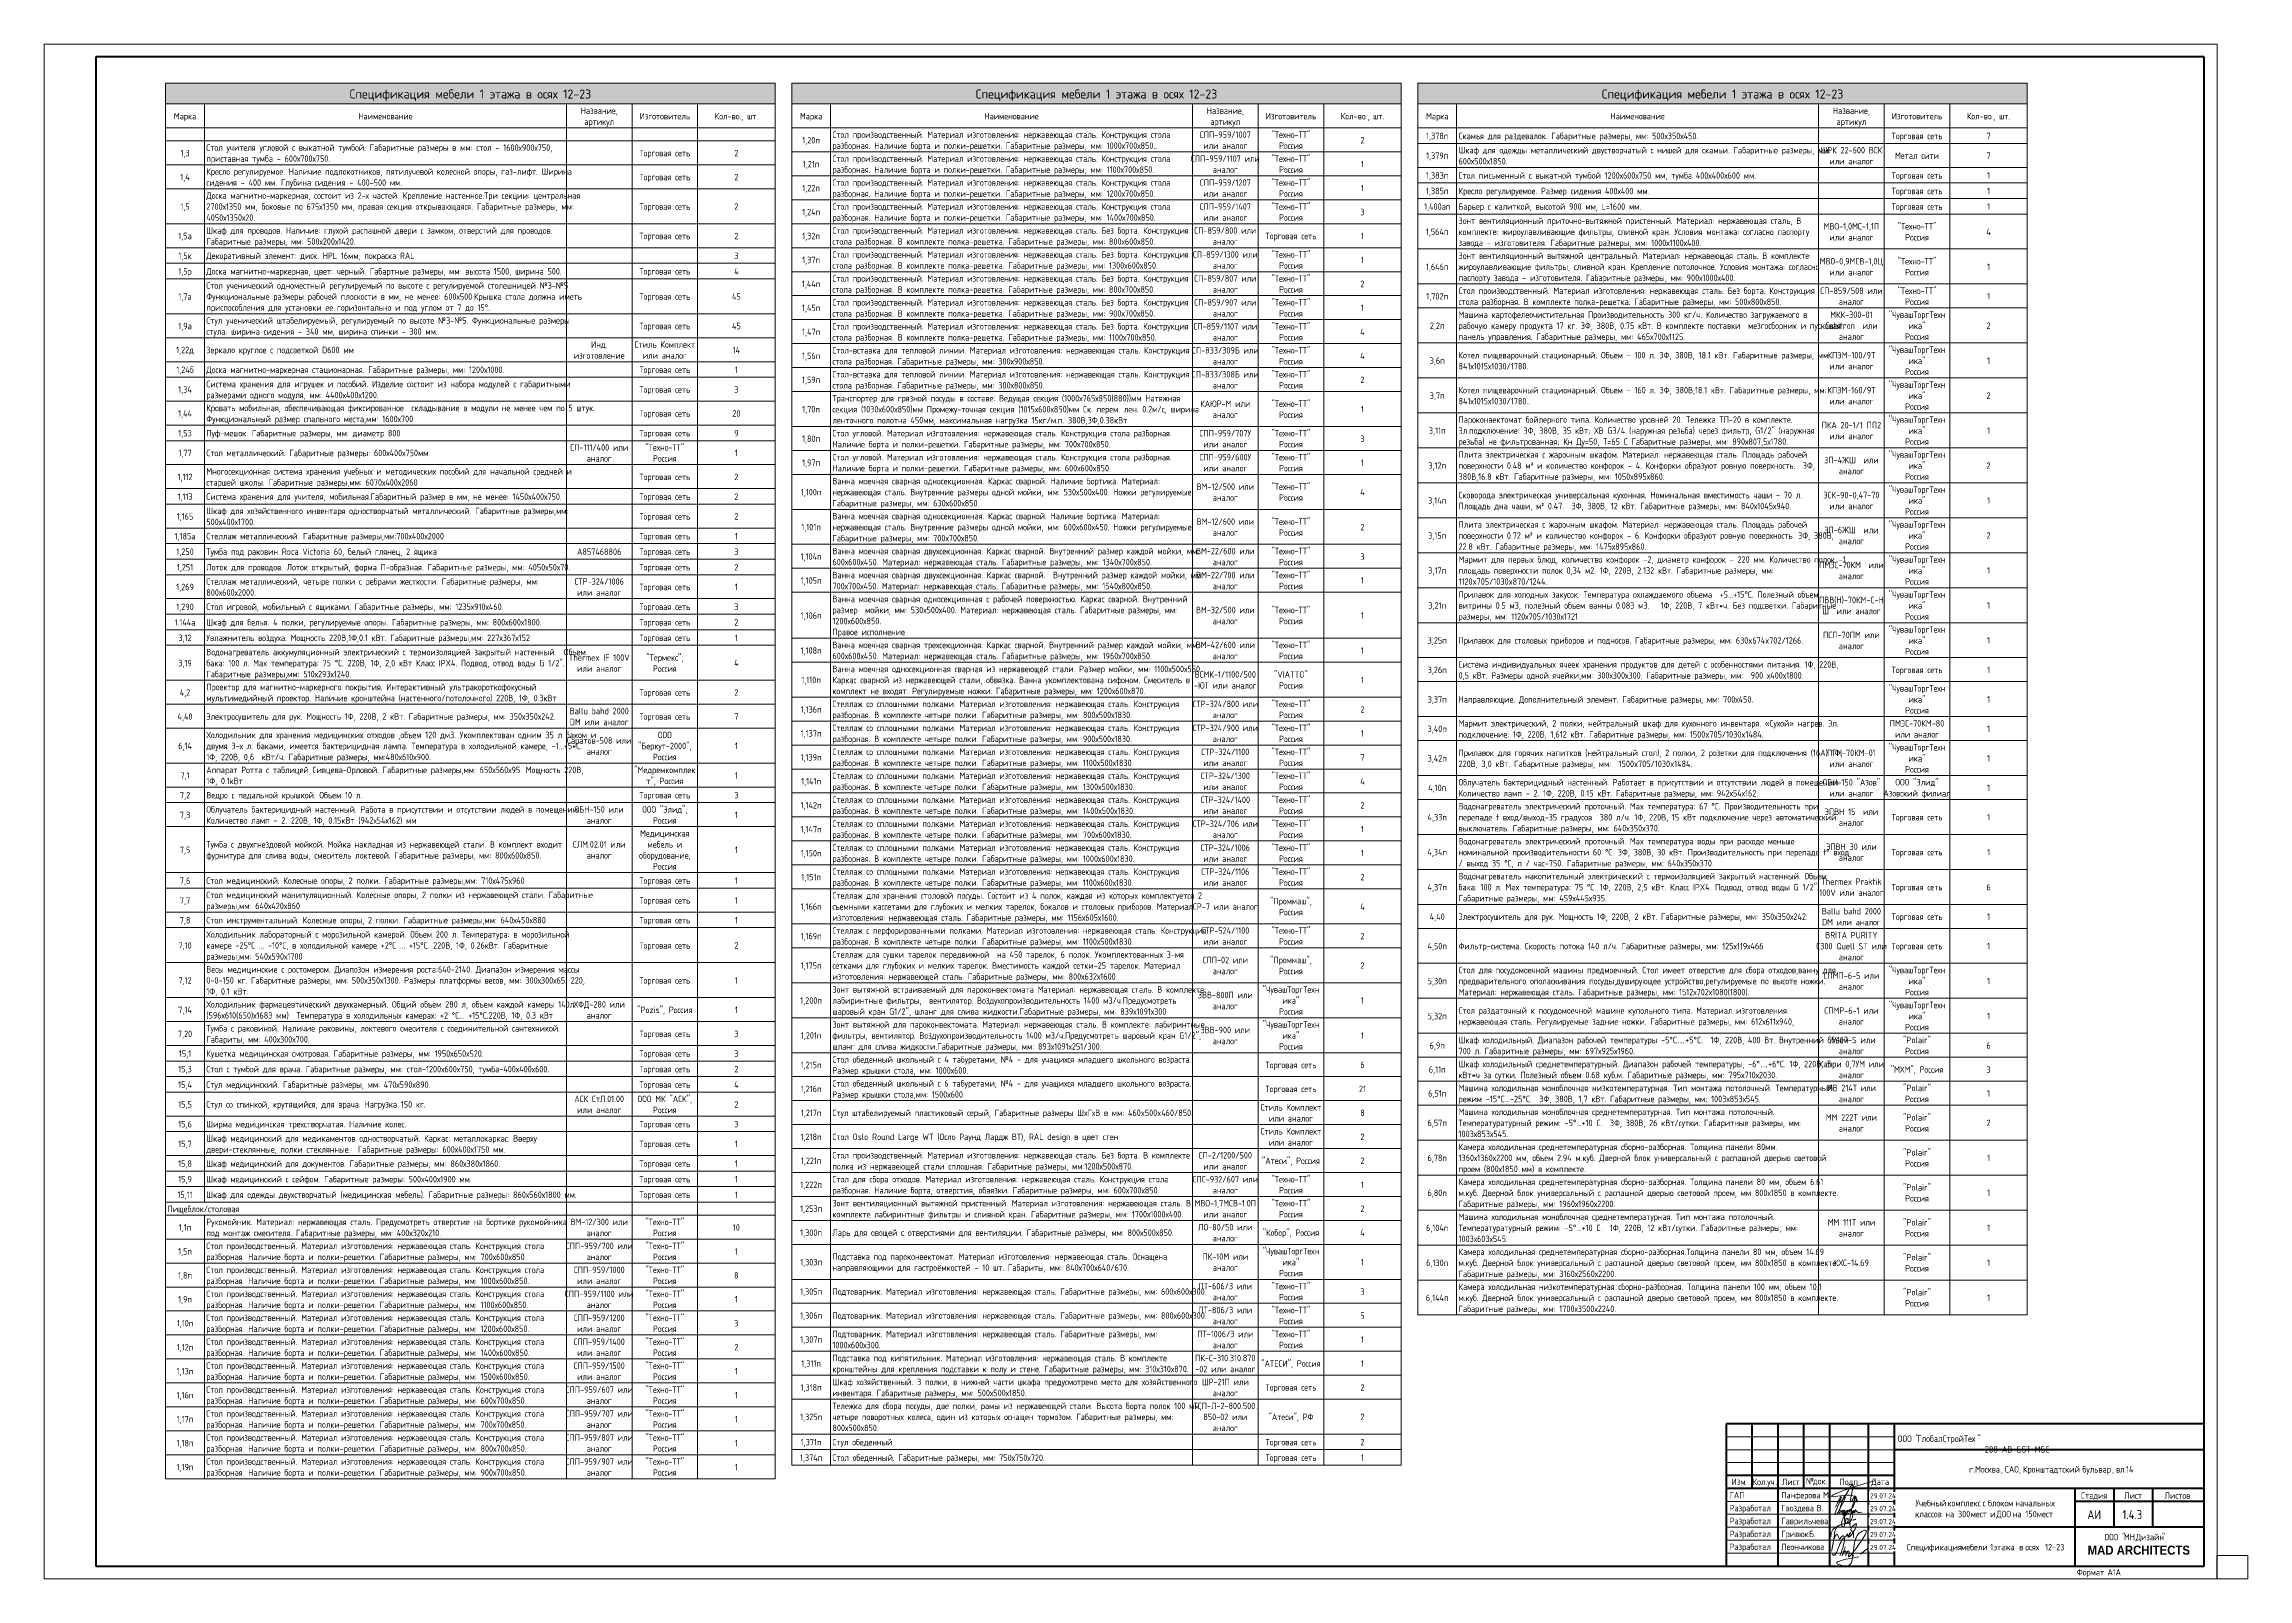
# Paper-space layout 'Layout1' of a CAD drawing. Header units: millimetres. Extents: x -841 to 12, y 0 to 594.
import ezdxf

# ---------------------------------------------------------------- set-up
doc = ezdxf.new("R2010")
doc.units = ezdxf.units.MM
doc.linetypes.add('Скрыто', pattern=[7.14375, 4.7625, -2.38125])
for name, color, linetype, lineweight in [('A-ANNO-NOTE', 7, 'Continuous', 9), ('A-DETL', 7, 'Continuous', 9), ('G-ANNO-LEGN', 7, 'Continuous', 9), ('G-ANNO-SCHD', 7, 'Continuous', 9), ('G-ANNO-TTLB', 7, 'Скрыто', 9)]:
    doc.layers.add(name, color=color, linetype=linetype, lineweight=lineweight)
doc.styles.add('Arial_B', font='', dxfattribs={"width": 0.9, "height": 3.5})
doc.styles.add('GOST Common', font='GOST_Common.ttf', dxfattribs={"width": 0.9, "height": 2.5})
doc.styles.add('GOST Common_1', font='GOST_Common.ttf', dxfattribs={"width": 0.9, "height": 3.5})
doc.styles.add('GOST Common_2', font='GOST_Common.ttf', dxfattribs={"width": 0.9, "height": 2})
doc.styles.add('GOST Common_3', font='GOST_Common.ttf', dxfattribs={"height": 3.5})
doc.styles.get('Arial_B').set_extended_font_data('Arial', bold=True)

psp = doc.layouts.get("Layout1")

# ---------------------------------------------------------------- texts
at = {"layer": 'G-ANNO-SCHD', "line_spacing_factor": 1.022761}
for s, insert, char_height, width, attachment_point, style in [('Спецификация мебели 1 этажа в осях 12-23', (-675.97, 576.42), 3.5, 112.0932, 2, 'GOST Common_3'), ('Спецификация мебели 1 этажа в осях 12-23', (-433.65, 576.42), 3.5, 112.0932, 2, 'GOST Common_3'), ('Спецификация мебели 1 этажа в осях 12-23', (-191.34, 576.42), 3.5, 112.0932, 2, 'GOST Common_3'), ('Марка', (-786.41, 567.33), 2.5, 10.4391, 2, 'GOST Common'), ('Наименование', (-708.86, 567.33), 2.5, 23.5332, 2, 'GOST Common'), ('Название,\\Pартикул', (-626.11, 569.46), 2.5, 16.5939, 2, 'GOST Common'), ('Изготовитель', (-600.71, 567.33), 2.5, 23.684, 2, 'GOST Common'), ('Кол-во., шт.', (-573.02, 567.33), 2.5, 19.8222, 2, 'GOST Common'), ('Марка', (-544.09, 567.33), 2.5, 10.4391, 2, 'GOST Common'), ('Наименование', (-466.54, 567.33), 2.5, 23.5332, 2, 'GOST Common'), ('Название,\\Pартикул', (-383.79, 569.46), 2.5, 16.5939, 2, 'GOST Common'), ('Изготовитель', (-358.39, 567.33), 2.5, 23.684, 2, 'GOST Common'), ('Кол-во., шт.', (-330.7, 567.33), 2.5, 19.8222, 2, 'GOST Common'), ('Марка', (-301.77, 567.33), 2.5, 10.4391, 2, 'GOST Common'), ('Наименование', (-224.22, 567.33), 2.5, 23.5332, 2, 'GOST Common'), ('Название,\\Pартикул', (-141.47, 569.46), 2.5, 16.5939, 2, 'GOST Common'), ('Изготовитель', (-116.07, 567.33), 2.5, 23.684, 2, 'GOST Common'), ('Кол-во., шт.', (-88.39, 567.33), 2.5, 19.8222, 2, 'GOST Common'), ('Стол учителя угловой с выкатной тумбой. Габаритные размеры в мм: стол - 1600х900х750,\\Pприставная тумба - 600х700х750.', (-778.16, 555.18), 2.5, 149.8581, 1, 'GOST Common'), ('1,20п', (-544.09, 558.06), 2.5, 7.9047, 2, 'GOST Common'), ('Стол производственный. Материал изготовления: нержавеющая сталь. Конструкция стола\\Pразборная. Наличие борта и полки-решетки. Габаритные размеры, мм: 1000х700х850..', (-535.84, 560.19), 2.5, 151.0348, 1, 'GOST Common'), ('СПП-959/1007\\Pили аналог', (-383.79, 560.19), 2.5, 22.4772, 2, 'GOST Common'), ('"Техно-ТТ"\\PРоссия', (-358.39, 560.19), 2.5, 19.0377, 2, 'GOST Common'), ('\\fGOST Common|b0|i0|c204|p34|;\\W.9;2', (-330.7, 558.06), 2.5, 1.8706, 2, 'GOST Common'), ('1,378п', (-301.77, 559.69), 2.5, 9.7753, 2, 'GOST Common'), ('Скамья для раздевалок. Габаритные размеры, мм: 500х350х450.', (-293.52, 559.69), 2.5, 104.4813, 1, 'GOST Common'), ('Торговая сеть', (-116.07, 559.69), 2.5, 24.2271, 2, 'GOST Common'), ('\\fGOST Common|b0|i0|c204|p34|;\\W.9;7', (-88.39, 559.69), 2.5, 1.8706, 2, 'GOST Common'), ('1,3', (-786.41, 553.05), 2.5, 4.1636, 2, 'GOST Common'), ('Кресло регулируемое. Наличие подлокотников, пятилучевой колесной опоры, газ-лифт. Ширина\\Pсидения - 400 мм. Глубина сидения - 400-500 мм.', (-778.16, 545.91), 2.5, 157.431, 1, 'GOST Common'), ('Торговая сеть', (-600.71, 553.05), 2.5, 24.2271, 2, 'GOST Common'), ('\\fGOST Common|b0|i0|c204|p34|;\\W.9;2', (-573.02, 553.05), 2.5, 1.8706, 2, 'GOST Common'), ('1,21п', (-544.09, 548.79), 2.5, 7.3918, 2, 'GOST Common'), ('Стол производственный. Материал изготовления: нержавеющая сталь. Конструкция стола\\Pразборная. Наличие борта и полки-решетки. Габаритные размеры, мм: 1100х700х850.', (-535.84, 550.92), 2.5, 151.0348, 1, 'GOST Common'), ('СПП-959/1107 или\\Pаналог', (-383.79, 550.92), 2.5, 28.5114, 2, 'GOST Common'), ('"Техно-ТТ"\\PРоссия', (-358.39, 550.92), 2.5, 19.0377, 2, 'GOST Common'), ('\\fGOST Common|b0|i0|c204|p34|;\\W.9;1', (-330.7, 548.79), 2.5, 1.3577, 2, 'GOST Common'), ('1,379п', (-301.77, 552.05), 2.5, 9.7753, 2, 'GOST Common'), ('Шкаф для одежды металлический двустворчатый с нишей для скамьи. Габаритные размеры, мм:\\P600х500х1850.', (-293.52, 554.18), 2.5, 157.2801, 1, 'GOST Common'), ('ШРК 22-600 ВСК\\Pили аналог', (-141.47, 554.18), 2.5, 26.2184, 2, 'GOST Common'), ('Метал сити', (-116.07, 552.05), 2.5, 19.43, 2, 'GOST Common'), ('\\fGOST Common|b0|i0|c204|p34|;\\W.9;7', (-88.39, 552.05), 2.5, 1.8706, 2, 'GOST Common'), ('1,4', (-786.41, 543.77), 2.5, 4.4351, 2, 'GOST Common'), ('Торговая сеть', (-600.71, 543.77), 2.5, 24.2271, 2, 'GOST Common'), ('\\fGOST Common|b0|i0|c204|p34|;\\W.9;2', (-573.02, 543.77), 2.5, 1.8706, 2, 'GOST Common'), ('1,22п', (-544.09, 539.51), 2.5, 7.9047, 2, 'GOST Common'), ('Стол производственный. Материал изготовления: нержавеющая сталь. Конструкция стола\\Pразборная. Наличие борта и полки-решетки. Габаритные размеры, мм: 1200х700х850.', (-535.84, 541.64), 2.5, 151.0348, 1, 'GOST Common'), ('СПП-959/1207\\Pили аналог', (-383.79, 541.64), 2.5, 22.4772, 2, 'GOST Common'), ('"Техно-ТТ"\\PРоссия', (-358.39, 541.64), 2.5, 19.0377, 2, 'GOST Common'), ('\\fGOST Common|b0|i0|c204|p34|;\\W.9;1', (-330.7, 539.51), 2.5, 1.3577, 2, 'GOST Common'), ('1,385п', (-301.77, 538.39), 2.5, 9.7753, 2, 'GOST Common'), ('1,383п', (-301.77, 544.4), 2.5, 9.7753, 2, 'GOST Common'), ('Стол письменный с выкатной тумбой 1200х600х750 мм, тумба 400х400х600 мм.', (-293.52, 544.4), 2.5, 128.98, 1, 'GOST Common'), ('Кресло регулируемое. Размер сидения 400х400 мм.', (-293.52, 538.39), 2.5, 82.9696, 1, 'GOST Common'), ('Торговая сеть', (-116.07, 544.4), 2.5, 24.2271, 2, 'GOST Common'), ('Торговая сеть', (-116.07, 538.39), 2.5, 24.2271, 2, 'GOST Common'), ('\\fGOST Common|b0|i0|c204|p34|;\\W.9;1', (-88.39, 544.4), 2.5, 1.3577, 2, 'GOST Common'), ('\\fGOST Common|b0|i0|c204|p34|;\\W.9;1', (-88.39, 538.39), 2.5, 1.3577, 2, 'GOST Common'), ('1,5', (-786.41, 532.37), 2.5, 4.1636, 2, 'GOST Common'), ('Доска магнитно-маркерная, состоит из 2-х частей. Крепление настенное.Три секции: центральная\\P2700х1350 мм, боковые по 675х1350 мм, правая секция открывающаяся. Габаритные размеры, мм:\\P4050х1350х20.', (-778.16, 536.63), 2.5, 165.6072, 1, 'GOST Common'), ('Торговая сеть', (-600.71, 532.37), 2.5, 24.2271, 2, 'GOST Common'), ('\\fGOST Common|b0|i0|c204|p34|;\\W.9;2', (-573.02, 532.37), 2.5, 1.8706, 2, 'GOST Common'), ('1,24п', (-544.09, 530.24), 2.5, 8.1763, 2, 'GOST Common'), ('Стол производственный. Материал изготовления: нержавеющая сталь. Конструкция стола\\Pразборная. Наличие борта и полки-решетки. Габаритные размеры, мм: 1400х700х850.', (-535.84, 532.37), 2.5, 151.0348, 1, 'GOST Common'), ('СПП-959/1407\\Pили аналог', (-383.79, 532.37), 2.5, 22.7487, 2, 'GOST Common'), ('"Техно-ТТ"\\PРоссия', (-358.39, 532.37), 2.5, 19.0377, 2, 'GOST Common'), ('\\fGOST Common|b0|i0|c204|p34|;\\W.9;3', (-330.7, 530.24), 2.5, 1.8706, 2, 'GOST Common'), ('1,400ап', (-301.77, 532.37), 2.5, 12.189, 2, 'GOST Common'), ('Барьер с калиткой, высотой 900 мм, L=1600 мм.', (-293.52, 532.37), 2.5, 76.9656, 1, 'GOST Common'), ('Торговая сеть', (-116.07, 532.37), 2.5, 24.2271, 2, 'GOST Common'), ('\\fGOST Common|b0|i0|c204|p34|;\\W.9;1', (-88.39, 532.37), 2.5, 1.3577, 2, 'GOST Common'), ('1,5а', (-786.41, 520.97), 2.5, 6.3057, 2, 'GOST Common'), ('Шкаф для проводов. Наличие: глухой распашной двери с замком, отверстий для проводов.\\PГабаритные размеры, мм: 500х200х1420.', (-778.16, 523.1), 2.5, 147.0522, 1, 'GOST Common'), ('Торговая сеть', (-600.71, 520.97), 2.5, 24.2271, 2, 'GOST Common'), ('\\fGOST Common|b0|i0|c204|p34|;\\W.9;2', (-573.02, 520.97), 2.5, 1.8706, 2, 'GOST Common'), ('1,32п', (-544.09, 520.97), 2.5, 7.9047, 2, 'GOST Common'), ('Стол производственный. Материал изготовления: нержавеющая сталь. Без борта. Конструкция\\Pстола разборная. В комплекте полка-решетка. Габаритные размеры, мм: 800х600х850.', (-535.84, 523.1), 2.5, 158.7887, 1, 'GOST Common'), ('СП-859/800 или\\Pаналог', (-383.79, 523.1), 2.5, 25.5245, 2, 'GOST Common'), ('Торговая сеть', (-358.39, 520.97), 2.5, 24.2271, 2, 'GOST Common'), ('\\fGOST Common|b0|i0|c204|p34|;\\W.9;1', (-330.7, 520.97), 2.5, 1.3577, 2, 'GOST Common'), ('1,564п', (-301.77, 522.6), 2.5, 10.0469, 2, 'GOST Common'), ('Зонт вентиляционный приточно-вытяжной пристенный. Материал: нержавеющая сталь, В\\Pкомплекте: жироулавливающие фильтры, сливной кран. Условия монтажа: согласно паспорту\\Pзавода - изготовителя. Габаритные размеры, мм: 1000х1100х400.', (-293.52, 526.86), 2.5, 154.2329, 1, 'GOST Common'), ('МВО-1,0МС-1,1П\\Pили аналог', (-141.47, 524.73), 2.5, 24.6797, 2, 'GOST Common'), ('"Техно-ТТ"\\PРоссия', (-116.07, 524.73), 2.5, 19.0377, 2, 'GOST Common'), ('\\fGOST Common|b0|i0|c204|p34|;\\W.9;4', (-88.39, 522.6), 2.5, 2.1421, 2, 'GOST Common'), ('1,5к', (-786.41, 513.32), 2.5, 6.0341, 2, 'GOST Common'), ('Декоративный элемент: диск. HPL 16мм, покраска RAL', (-778.16, 513.32), 2.5, 88.7623, 1, 'GOST Common'), ('\\fGOST Common|b0|i0|c204|p34|;\\W.9;3', (-573.02, 513.32), 2.5, 1.8706, 2, 'GOST Common'), ('Стол производственный. Материал изготовления: нержавеющая сталь. Без борта. Конструкция\\Pстола разборная. В комплекте полка-решетка. Габаритные размеры, мм: 1300х600х850.', (-535.84, 513.82), 2.5, 158.7887, 1, 'GOST Common'), ('СП-859/1300 или\\Pаналог', (-383.79, 513.82), 2.5, 26.8821, 2, 'GOST Common'), ('"Техно-ТТ"\\PРоссия', (-358.39, 513.82), 2.5, 19.0377, 2, 'GOST Common'), ('Зонт вентиляционный вытяжной центральный. Материал: нержавеющая сталь. В комплекте:\\Pжироулавливающие фильтры, сливной кран. Крепление потолочное. Условия монтажа: согласно\\Pпаспорту завода - изготовителя. Габаритные размеры, мм: 900х1000х400.', (-293.52, 513.33), 2.5, 157.4008, 1, 'GOST Common'), ('1,5р', (-786.41, 507.31), 2.5, 6.0341, 2, 'GOST Common'), ('Доска магнитно-маркерная, цвет: черный. Габартные размеры, мм: высота 1500, ширина 500.', (-778.16, 507.31), 2.5, 153.6596, 1, 'GOST Common'), ('Торговая сеть', (-600.71, 507.31), 2.5, 24.2271, 2, 'GOST Common'), ('\\fGOST Common|b0|i0|c204|p34|;\\W.9;4', (-573.02, 507.31), 2.5, 2.1421, 2, 'GOST Common'), ('1,37п', (-544.09, 511.69), 2.5, 7.9047, 2, 'GOST Common'), ('Стол производственный. Материал изготовления: нержавеющая сталь. Без борта. Конструкция\\Pстола разборная. В комплекте полка-решетка. Габаритные размеры, мм: 800х700х850.', (-535.84, 504.55), 2.5, 158.7887, 1, 'GOST Common'), ('СП-859/807 или\\Pаналог', (-383.79, 504.55), 2.5, 25.5245, 2, 'GOST Common'), ('"Техно-ТТ"\\PРоссия', (-358.39, 504.55), 2.5, 19.0377, 2, 'GOST Common'), ('\\fGOST Common|b0|i0|c204|p34|;\\W.9;1', (-330.7, 511.69), 2.5, 1.3577, 2, 'GOST Common'), ('1,646п', (-301.77, 509.07), 2.5, 10.0469, 2, 'GOST Common'), ('МВО-0,9МСВ-1,0Ц\\Pили аналог', (-141.47, 511.2), 2.5, 28.1191, 2, 'GOST Common'), ('"Техно-ТТ"\\PРоссия', (-116.07, 511.2), 2.5, 19.0377, 2, 'GOST Common'), ('\\fGOST Common|b0|i0|c204|p34|;\\W.9;1', (-88.39, 509.07), 2.5, 1.3577, 2, 'GOST Common'), ('1,7а', (-786.41, 497.54), 2.5, 6.3057, 2, 'GOST Common'), ('Стол ученический одноместный регулируемый по высоте с регулируемой столешницей №3-№5\\PФункциональные размеры рабочей плоскости в мм, не менее: 600х500.Крышка стола должна иметь\\Pприспособления для установки ее горизонтально и под углом от 7 до 15°.', (-778.16, 501.8), 2.5, 162.0471, 1, 'GOST Common'), ('Торговая сеть', (-600.71, 497.54), 2.5, 24.2271, 2, 'GOST Common'), ('45', (-573.02, 497.54), 2.5, 4.0127, 2, 'GOST Common'), ('1,44п', (-544.09, 502.42), 2.5, 8.4478, 2, 'GOST Common'), ('Стол производственный. Материал изготовления: нержавеющая сталь. Без борта. Конструкция\\Pстола разборная. В комплекте полка-решетка. Габаритные размеры, мм: 900х700х850.', (-535.84, 495.28), 2.5, 158.7887, 1, 'GOST Common'), ('СП-859/907 или\\Pаналог', (-383.79, 495.28), 2.5, 25.5245, 2, 'GOST Common'), ('"Техно-ТТ"\\PРоссия', (-358.39, 495.28), 2.5, 19.0377, 2, 'GOST Common'), ('\\fGOST Common|b0|i0|c204|p34|;\\W.9;2', (-330.7, 502.42), 2.5, 1.8706, 2, 'GOST Common'), ('1,702п', (-301.77, 497.66), 2.5, 9.7753, 2, 'GOST Common'), ('Стол производственный. Материал изготовления: нержавеющая сталь. Без борта. Конструкция\\Pстола разборная. В комплекте полка-решетка. Габаритные размеры, мм: 500х800х850.', (-293.52, 499.79), 2.5, 158.7887, 1, 'GOST Common'), ('СП-859/508 или\\Pаналог', (-141.47, 499.79), 2.5, 25.5245, 2, 'GOST Common'), ('"Техно-ТТ"\\PРоссия', (-116.07, 499.79), 2.5, 19.0377, 2, 'GOST Common'), ('\\fGOST Common|b0|i0|c204|p34|;\\W.9;1', (-88.39, 497.66), 2.5, 1.3577, 2, 'GOST Common'), ('Стул ученический штабелируемый, регулируемый по высоте №3-№5. Функциональные размеры\\Pстула: ширина сидения - 340 мм, ширина спинки - 300 мм.', (-778.16, 488.26), 2.5, 156.0129, 1, 'GOST Common'), ('1,45п', (-544.09, 493.15), 2.5, 8.1763, 2, 'GOST Common'), ('"Техно-ТТ"\\PРоссия', (-358.39, 486.01), 2.5, 19.0377, 2, 'GOST Common'), ('\\fGOST Common|b0|i0|c204|p34|;\\W.9;1', (-330.7, 493.15), 2.5, 1.3577, 2, 'GOST Common'), ('2,2п', (-301.77, 486.26), 2.5, 6.5471, 2, 'GOST Common'), ('Машина картофелеочистительная Производительность 300 кг/ч. Количество загружаемого в\\Pрабочую камеру продукта 17 кг. 3Ф, 380В, 0.75 кВт. В комплекте поставки  мезгосборник и пусковая\\Pпанель управления. Габаритные размеры, мм: 465х700х1125.', (-293.52, 490.52), 2.5, 165.5469, 1, 'GOST Common'), ('МКК-300-01\\PCubitron  или\\Pаналог', (-141.47, 490.52), 2.5, 20.9083, 2, 'GOST Common'), ('"ЧувашТоргТехн\\Pика"\\PРоссия', (-116.07, 490.52), 2.5, 27.5761, 2, 'GOST Common'), ('\\fGOST Common|b0|i0|c204|p34|;\\W.9;2', (-88.39, 486.26), 2.5, 1.8706, 2, 'GOST Common'), ('1,9а', (-786.41, 486.13), 2.5, 6.3057, 2, 'GOST Common'), ('Инд.\\Pизготовление', (-626.11, 478.99), 2.5, 22.8694, 2, 'GOST Common'), ('Стиль Комплект\\Pили аналог', (-600.71, 478.99), 2.5, 26.8821, 2, 'GOST Common'), ('Торговая сеть', (-600.71, 486.13), 2.5, 24.2271, 2, 'GOST Common'), ('45', (-573.02, 486.13), 2.5, 4.0127, 2, 'GOST Common'), ('1,47п', (-544.09, 483.87), 2.5, 8.1763, 2, 'GOST Common'), ('Стол производственный. Материал изготовления: нержавеющая сталь. Без борта. Конструкция\\Pстола разборная. В комплекте полка-решетка. Габаритные размеры, мм: 1100х700х850.', (-535.84, 486.01), 2.5, 158.7887, 1, 'GOST Common'), ('СП-859/1107 или\\Pаналог', (-383.79, 486.01), 2.5, 26.3692, 2, 'GOST Common'), ('\\fGOST Common|b0|i0|c204|p34|;\\W.9;4', (-330.7, 483.87), 2.5, 2.1421, 2, 'GOST Common'), ('1,22д', (-786.41, 476.86), 2.5, 7.9047, 2, 'GOST Common'), ('1,24б', (-786.41, 469.22), 2.5, 8.1763, 2, 'GOST Common'), ('Доска магнитно-маркерная стационарная. Габаритные размеры, мм: 1200х1000.', (-778.16, 469.22), 2.5, 132.2686, 1, 'GOST Common'), ('Зеркало круглое с подсветкой D600 мм', (-778.16, 476.86), 2.5, 63.962, 1, 'GOST Common'), ('Торговая сеть', (-600.71, 469.22), 2.5, 24.2271, 2, 'GOST Common'), ('14', (-573.02, 476.86), 2.5, 3.4998, 2, 'GOST Common'), ('\\fGOST Common|b0|i0|c204|p34|;\\W.9;1', (-573.02, 469.22), 2.5, 1.3577, 2, 'GOST Common'), ('1,56п', (-544.09, 474.6), 2.5, 7.9047, 2, 'GOST Common'), ('Стол-вставка для тепловой линии. Материал изготовления: нержавеющая сталь. Конструкция\\Pстола разборная. Габаритные размеры, мм: 300х900х850.', (-535.84, 476.73), 2.5, 157.9439, 1, 'GOST Common'), ('СП-833/309Б или\\Pаналог', (-383.79, 476.73), 2.5, 27.6666, 2, 'GOST Common'), ('"Техно-ТТ"\\PРоссия', (-358.39, 476.73), 2.5, 19.0377, 2, 'GOST Common'), ('\\fGOST Common|b0|i0|c204|p34|;\\W.9;4', (-330.7, 474.6), 2.5, 2.1421, 2, 'GOST Common'), ('3,6п', (-301.77, 472.72), 2.5, 6.5471, 2, 'GOST Common'), ('Котел пищеварочный стационарный. Объем - 100 л. 3Ф, 380В, 18.1 кВт. Габаритные размеры, мм:\\P841х1015х1030/1780.', (-293.52, 474.85), 2.5, 157.4611, 1, 'GOST Common'), ('КПЭМ-100/9Т\\Pили аналог', (-141.47, 474.85), 2.5, 21.6928, 2, 'GOST Common'), ('"ЧувашТоргТехн\\Pика"\\PРоссия', (-116.07, 476.98), 2.5, 27.5761, 2, 'GOST Common'), ('\\fGOST Common|b0|i0|c204|p34|;\\W.9;1', (-88.39, 472.72), 2.5, 1.3577, 2, 'GOST Common'), ('1,34', (-786.41, 461.57), 2.5, 6.3057, 2, 'GOST Common'), ('Система хранения для игрушек и пособий. Изделие состоит из набора модулей с габаритными\\Pразмерами одного модуля, мм: 4400х400х1200.', (-778.16, 463.7), 2.5, 154.7156, 1, 'GOST Common'), ('Торговая сеть', (-600.71, 461.57), 2.5, 24.2271, 2, 'GOST Common'), ('\\fGOST Common|b0|i0|c204|p34|;\\W.9;3', (-573.02, 461.57), 2.5, 1.8706, 2, 'GOST Common'), ('1,59п', (-544.09, 465.33), 2.5, 7.9047, 2, 'GOST Common'), ('Стол-вставка для тепловой линии. Материал изготовления: нержавеющая сталь. Конструкция\\Pстола разборная. Габаритные размеры, мм: 300х800х850.', (-535.84, 467.46), 2.5, 157.9439, 1, 'GOST Common'), ('СП-833/308Б или\\Pаналог', (-383.79, 467.46), 2.5, 27.6666, 2, 'GOST Common'), ('"Техно-ТТ"\\PРоссия', (-358.39, 467.46), 2.5, 19.0377, 2, 'GOST Common'), ('\\fGOST Common|b0|i0|c204|p34|;\\W.9;2', (-330.7, 465.33), 2.5, 1.8706, 2, 'GOST Common'), ('Котел пищеварочный стационарный. Объем - 160 л. 3Ф, 380В,18.1 кВт. Габаритные размеры, мм:\\P841х1015х1030/1780..', (-293.52, 461.32), 2.5, 156.5259, 1, 'GOST Common'), ('КПЭМ-160/9Т\\Pили аналог', (-141.47, 461.32), 2.5, 21.6928, 2, 'GOST Common'), ('"ЧувашТоргТехн\\Pика"\\PРоссия', (-116.07, 463.45), 2.5, 27.5761, 2, 'GOST Common'), ('1,44', (-786.41, 452.3), 2.5, 6.5772, 2, 'GOST Common'), ('Кровать мобильная, обеспечивающая фиксированное  складывание в модули не менее чем по 5 штук.\\PФункциональный размер спального места,мм: 1600х700', (-778.16, 454.43), 2.5, 166.0296, 1, 'GOST Common'), ('Торговая сеть', (-600.71, 452.3), 2.5, 24.2271, 2, 'GOST Common'), ('20', (-573.02, 452.3), 2.5, 3.7412, 2, 'GOST Common'), ('1,70п', (-544.09, 453.93), 2.5, 7.9047, 2, 'GOST Common'), ('Транспортер для грязной посуды в составе: Ведущая секция (1000х765х850(880))мм Натяжная\\Pсекция (1030х600х850)мм Промежу-точная секция (1015х600х850)мм Ск. перем. лен. 0.2м/с, ширина\\Pленточного полотна 450мм, максимальная нагрузка 15кг/м.п. 380В,3Ф,0.38кВт', (-535.84, 458.19), 2.5, 159.8748, 1, 'GOST Common'), ('КАЮР-М или\\Pаналог', (-383.79, 456.06), 2.5, 20.0937, 2, 'GOST Common'), ('"Техно-ТТ"\\PРоссия', (-358.39, 456.06), 2.5, 19.0377, 2, 'GOST Common'), ('\\fGOST Common|b0|i0|c204|p34|;\\W.9;1', (-330.7, 453.93), 2.5, 1.3577, 2, 'GOST Common'), ('3,7п', (-301.77, 459.19), 2.5, 6.5471, 2, 'GOST Common'), ('\\fGOST Common|b0|i0|c204|p34|;\\W.9;2', (-88.39, 459.19), 2.5, 1.8706, 2, 'GOST Common'), ('1,53', (-786.41, 444.66), 2.5, 6.0341, 2, 'GOST Common'), ('Пуф-мешок. Габаритные размеры, мм: диаметр 800', (-778.16, 444.66), 2.5, 83.6333, 1, 'GOST Common'), ('Торговая сеть', (-600.71, 444.66), 2.5, 24.2271, 2, 'GOST Common'), ('\\fGOST Common|b0|i0|c204|p34|;\\W.9;9', (-573.02, 444.66), 2.5, 1.8706, 2, 'GOST Common'), ('Стол угловой. Материал изготовления: нержавеющая сталь. Конструкция стола разборная.\\PНаличие борта и полки-решетки. Габаритные размеры, мм: 700х700х850.', (-535.84, 444.65), 2.5, 152.7545, 1, 'GOST Common'), ('СПП-959/707У\\Pили аналог', (-383.79, 444.65), 2.5, 23.2616, 2, 'GOST Common'), ('"Техно-ТТ"\\PРоссия', (-358.39, 444.65), 2.5, 19.0377, 2, 'GOST Common'), ('3,11п', (-301.77, 445.65), 2.5, 7.3918, 2, 'GOST Common'), ('Пароконвектомат бойлерного типа. Количество уровней 20. Тележка ТП-20 в комплекте.\\PЭл.подключение: 3Ф, 380В, 35 кВт; ХВ G3/4 (наружная резьба) через фильтр, G1/2" (наружная\\Pрезьба) не фильтрованная; Кн Ду=50, Т=65 С Габаритные размеры, мм: 890х807,5х1780.', (-293.52, 449.92), 2.5, 153.8105, 1, 'GOST Common'), ('ПКА 20-1/1 ПП2\\Pили аналог', (-141.47, 447.79), 2.5, 24.921, 2, 'GOST Common'), ('"ЧувашТоргТехн\\Pика"\\PРоссия', (-116.07, 449.92), 2.5, 27.5761, 2, 'GOST Common'), ('\\fGOST Common|b0|i0|c204|p34|;\\W.9;1', (-88.39, 445.65), 2.5, 1.3577, 2, 'GOST Common'), ('1,77', (-786.41, 437.01), 2.5, 6.0341, 2, 'GOST Common'), ('Стол металлический. Габаритные размеры: 600х400х750мм', (-778.16, 437.01), 2.5, 97.542, 1, 'GOST Common'), ('СП-111/400 или\\Pаналог', (-626.11, 439.14), 2.5, 24.2573, 2, 'GOST Common'), ('"Техно-ТТ"\\PРоссия', (-600.71, 439.14), 2.5, 19.0377, 2, 'GOST Common'), ('\\fGOST Common|b0|i0|c204|p34|;\\W.9;1', (-573.02, 437.01), 2.5, 1.3577, 2, 'GOST Common'), ('1,80п', (-544.09, 442.52), 2.5, 7.9047, 2, 'GOST Common'), ('Стол угловой. Материал изготовления: нержавеющая сталь. Конструкция стола разборная.\\PНаличие борта и полки-решетки. Габаритные размеры, мм: 600х600х850.', (-535.84, 435.38), 2.5, 152.7545, 1, 'GOST Common'), ('СПП-959/600У\\Pили аналог', (-383.79, 435.38), 2.5, 23.2616, 2, 'GOST Common'), ('"Техно-ТТ"\\PРоссия', (-358.39, 435.38), 2.5, 19.0377, 2, 'GOST Common'), ('\\fGOST Common|b0|i0|c204|p34|;\\W.9;3', (-330.7, 442.52), 2.5, 1.8706, 2, 'GOST Common'), ('Плита электрическая с жарочным шкафом. Материал: нержавеющая сталь. Площадь рабочей\\Pповерхности 0.48 м\\fGOST Common|b0|i0|c238|p34|;\\W.9;² \\fGOST Common|b0|i0|c204|p34|;\\W.9;и количество конфорок - 4. Конфорки образуют ровную поверхность.  3Ф,\\P380В,16.8 кВт. Габаритные размеры, мм: 1050х895х860.', (-293.52, 436.38), 2.5, 155.4095, 1, 'GOST Common'), ('"ЧувашТоргТехн\\Pика"\\PРоссия', (-116.07, 436.38), 2.5, 27.5761, 2, 'GOST Common'), ('1,112', (-786.41, 427.74), 2.5, 6.8789, 2, 'GOST Common'), ('Многосекционная система хранения учебных и методических пособий для начальной средней и\\Pстаршей школы. Габаритные размеры,мм: 6070х400х2060', (-778.16, 429.87), 2.5, 156.0129, 1, 'GOST Common'), ('Торговая сеть', (-600.71, 427.74), 2.5, 24.2271, 2, 'GOST Common'), ('\\fGOST Common|b0|i0|c204|p34|;\\W.9;2', (-573.02, 427.74), 2.5, 1.8706, 2, 'GOST Common'), ('1,97п', (-544.09, 433.25), 2.5, 7.9047, 2, 'GOST Common'), ('\\fGOST Common|b0|i0|c204|p34|;\\W.9;1', (-330.7, 433.25), 2.5, 1.3577, 2, 'GOST Common'), ('3,12п', (-301.77, 432.12), 2.5, 7.9047, 2, 'GOST Common'), ('ЭП-4ЖШ  или\\Pаналог', (-141.47, 434.25), 2.5, 21.1497, 2, 'GOST Common'), ('\\fGOST Common|b0|i0|c204|p34|;\\W.9;2', (-88.39, 432.12), 2.5, 1.8706, 2, 'GOST Common'), ('1,113', (-786.41, 420.1), 2.5, 6.8789, 2, 'GOST Common'), ('Система хранения для учителя, мобильная.Габаритный размер в мм, не менее: 1450х400х750.', (-778.16, 420.1), 2.5, 153.1769, 1, 'GOST Common'), ('Торговая сеть', (-600.71, 420.1), 2.5, 24.2271, 2, 'GOST Common'), ('\\fGOST Common|b0|i0|c204|p34|;\\W.9;2', (-573.02, 420.1), 2.5, 1.8706, 2, 'GOST Common'), ('1,100п', (-544.09, 421.84), 2.5, 9.2624, 2, 'GOST Common'), ('Ванна моечная сварная односекционная. Каркас сварной. Наличие бортика. Материал:\\Pнержавеющая сталь. Внутренние размеры одной мойки, мм: 530х500х400. Ножки регулируемые.\\PГабаритные размеры, мм: 630х600х850.', (-535.84, 426.11), 2.5, 156.0129, 1, 'GOST Common'), ('ВМ-12/500 или\\Pаналог', (-383.79, 423.98), 2.5, 23.684, 2, 'GOST Common'), ('"Техно-ТТ"\\PРоссия', (-358.39, 423.98), 2.5, 19.0377, 2, 'GOST Common'), ('\\fGOST Common|b0|i0|c204|p34|;\\W.9;4', (-330.7, 421.84), 2.5, 2.1421, 2, 'GOST Common'), ('3,14п', (-301.77, 418.59), 2.5, 8.1763, 2, 'GOST Common'), ('Сковорода электрическая универсальная кухонная. Номинальная вместимость чаши - 70 л.\\PПлощадь дна чаши, м\\fGOST Common|b0|i0|c238|p34|;\\W.9;² 0.47.  3\\fGOST Common|b0|i0|c204|p34|;\\W.9;Ф, 380В, 12 кВт. Габаритные размеры, мм: 840х1045х940.', (-293.52, 420.72), 2.5, 151.0649, 1, 'GOST Common'), ('ЭСК-90-0,47-70\\Pили аналог', (-141.47, 420.72), 2.5, 26.0675, 2, 'GOST Common'), ('"ЧувашТоргТехн\\Pика"\\PРоссия', (-116.07, 422.85), 2.5, 27.5761, 2, 'GOST Common'), ('\\fGOST Common|b0|i0|c204|p34|;\\W.9;1', (-88.39, 418.59), 2.5, 1.3577, 2, 'GOST Common'), ('1,165', (-786.41, 412.45), 2.5, 7.3918, 2, 'GOST Common'), ('Шкаф для хозяйственного инвентаря одностворчатый металлический. Габаритные размеры,мм:\\P500х400х1700.', (-778.16, 414.58), 2.5, 158.7283, 1, 'GOST Common'), ('Торговая сеть', (-600.71, 412.45), 2.5, 24.2271, 2, 'GOST Common'), ('\\fGOST Common|b0|i0|c204|p34|;\\W.9;2', (-573.02, 412.45), 2.5, 1.8706, 2, 'GOST Common'), ('Ванна моечная сварная односекционная. Каркас сварной. Наличие бортика. Материал:\\Pнержавеющая сталь. Внутренние размеры одной мойки, мм: 600х600х450. Ножки регулируемые.\\PГабаритные размеры, мм: 700х700х850.', (-535.84, 412.57), 2.5, 156.0129, 1, 'GOST Common'), ('ВМ-12/600 или\\Pаналог', (-383.79, 410.44), 2.5, 23.684, 2, 'GOST Common'), ('"Техно-ТТ"\\PРоссия', (-358.39, 410.44), 2.5, 19.0377, 2, 'GOST Common'), ('"ЧувашТоргТехн\\Pика"\\PРоссия', (-116.07, 409.31), 2.5, 27.5761, 2, 'GOST Common'), ('1,185а', (-786.41, 404.81), 2.5, 9.534, 2, 'GOST Common'), ('Стеллаж металлический. Габаритные размеры,мм:700х400х2000', (-778.16, 404.81), 2.5, 105.839, 1, 'GOST Common'), ('Торговая сеть', (-600.71, 404.81), 2.5, 24.2271, 2, 'GOST Common'), ('\\fGOST Common|b0|i0|c204|p34|;\\W.9;1', (-573.02, 404.81), 2.5, 1.3577, 2, 'GOST Common'), ('1,101п', (-544.09, 408.31), 2.5, 8.7495, 2, 'GOST Common'), ('\\fGOST Common|b0|i0|c204|p34|;\\W.9;2', (-330.7, 408.31), 2.5, 1.8706, 2, 'GOST Common'), ('3,15п', (-301.77, 405.05), 2.5, 7.9047, 2, 'GOST Common'), ('Плита электрическая с жарочным шкафом. Материал: нержавеющая сталь. Площадь рабочей\\Pповерхности 0.72 м\\fGOST Common|b0|i0|c238|p34|;\\W.9;² \\fGOST Common|b0|i0|c204|p34|;\\W.9;и количество конфорок - 6. Конфорки образуют ровную поверхность. 3Ф, 380В,\\P22.8 кВт. Габаритные размеры, мм: 1475х895х860.', (-293.52, 409.31), 2.5, 163.5556, 1, 'GOST Common'), ('ЭП-6ЖШ  или\\Pаналог', (-141.47, 407.18), 2.5, 20.8782, 2, 'GOST Common'), ('\\fGOST Common|b0|i0|c204|p34|;\\W.9;2', (-88.39, 405.05), 2.5, 1.8706, 2, 'GOST Common'), ('1,250', (-786.41, 398.8), 2.5, 7.9047, 2, 'GOST Common'), ('1,251', (-786.41, 392.78), 2.5, 7.3918, 2, 'GOST Common'), ('Лоток для проводов. Лоток открытый, форма П-образная. Габаритные размеры, мм: 4050х50х70.', (-778.16, 392.78), 2.5, 158.9395, 1, 'GOST Common'), ('Тумба под раковин Roca Victoria 60, белый глянец, 2 ящика', (-778.16, 398.8), 2.5, 96.7878, 1, 'GOST Common'), ('A857468806', (-626.11, 398.8), 2.5, 19.5205, 2, 'GOST Common'), ('Торговая сеть', (-600.71, 398.8), 2.5, 24.2271, 2, 'GOST Common'), ('Торговая сеть', (-600.71, 392.78), 2.5, 24.2271, 2, 'GOST Common'), ('\\fGOST Common|b0|i0|c204|p34|;\\W.9;3', (-573.02, 398.8), 2.5, 1.8706, 2, 'GOST Common'), ('\\fGOST Common|b0|i0|c204|p34|;\\W.9;2', (-573.02, 392.78), 2.5, 1.8706, 2, 'GOST Common'), ('1,104п', (-544.09, 396.91), 2.5, 9.534, 2, 'GOST Common'), ('Ванна моечная сварная двухсекционная. Каркас сварной. Внутренний размер каждой мойки, мм:\\P600х600х450. Материал: нержавеющая сталь. Габаритные размеры, мм: 1340х700х850.', (-535.84, 399.04), 2.5, 158.4568, 1, 'GOST Common'), ('ВМ-22/600 или\\Pаналог', (-383.79, 399.04), 2.5, 24.1969, 2, 'GOST Common'), ('"Техно-ТТ"\\PРоссия', (-358.39, 399.04), 2.5, 19.0377, 2, 'GOST Common'), ('\\fGOST Common|b0|i0|c204|p34|;\\W.9;3', (-330.7, 396.91), 2.5, 1.8706, 2, 'GOST Common'), ('Мармит для первых блюд, количество конфорок -2, диаметр конфорок - 220 мм. Количество полок -1,\\Pплощадь поверхности полок 0,34 м2. 1Ф, 220В, 2.132 кВт. Габаритные размеры, мм:\\P1120x705/1030x870/1244.', (-293.52, 395.78), 2.5, 166.1503, 1, 'GOST Common'), ('ПМЭС-70КМ  или\\Pаналог', (-141.47, 393.65), 2.5, 26.2184, 2, 'GOST Common'), ('"ЧувашТоргТехн\\Pика"\\PРоссия', (-116.07, 395.78), 2.5, 27.5761, 2, 'GOST Common'), ('1,269', (-786.41, 385.14), 2.5, 7.9047, 2, 'GOST Common'), ('Стеллаж металлический, четыре полки с ребрами жесткости. Габаритные размеры, мм:\\P800х600х2000.', (-778.16, 387.27), 2.5, 144.3067, 1, 'GOST Common'), ('СТР-324/1006\\Pили аналог', (-626.11, 387.27), 2.5, 22.7487, 2, 'GOST Common'), ('Торговая сеть', (-600.71, 385.14), 2.5, 24.2271, 2, 'GOST Common'), ('\\fGOST Common|b0|i0|c204|p34|;\\W.9;1', (-573.02, 385.14), 2.5, 1.3577, 2, 'GOST Common'), ('1,105п', (-544.09, 387.63), 2.5, 9.2624, 2, 'GOST Common'), ('Ванна моечная сварная двухсекционная. Каркас сварной.  Внутренний размер каждой мойки, мм:\\P700х700х450. Материал: нержавеющая сталь. Габаритные размеры, мм: 1540х800х850.', (-535.84, 389.76), 2.5, 159.3921, 1, 'GOST Common'), ('ВМ-22/700 или\\Pаналог', (-383.79, 389.76), 2.5, 24.1969, 2, 'GOST Common'), ('"Техно-ТТ"\\PРоссия', (-358.39, 389.76), 2.5, 19.0377, 2, 'GOST Common'), ('\\fGOST Common|b0|i0|c204|p34|;\\W.9;1', (-330.7, 387.63), 2.5, 1.3577, 2, 'GOST Common'), ('3,17п', (-301.77, 391.52), 2.5, 7.9047, 2, 'GOST Common'), ('\\fGOST Common|b0|i0|c204|p34|;\\W.9;1', (-88.39, 391.52), 2.5, 1.3577, 2, 'GOST Common'), ('1,290', (-786.41, 377.49), 2.5, 7.9047, 2, 'GOST Common'), ('Стол игровой, мобильный с ящиками. Габаритные размеры, мм: 1235х910х460.', (-778.16, 377.49), 2.5, 126.2042, 1, 'GOST Common'), ('Торговая сеть', (-600.71, 377.49), 2.5, 24.2271, 2, 'GOST Common'), ('\\fGOST Common|b0|i0|c204|p34|;\\W.9;3', (-573.02, 377.49), 2.5, 1.8706, 2, 'GOST Common'), ('Ванна моечная сварная односекционная с рабочей поверхностью. Каркас сварной. Внутренний\\Pразмер  мойки, мм: 530х500х400. Материал: нержавеющая сталь. Габаритные размеры, мм:\\P1200х600х850.\\PПравое исполнение', (-535.84, 380.49), 2.5, 156.3448, 1, 'GOST Common'), ('ВМ-32/500 или\\Pаналог', (-383.79, 376.23), 2.5, 24.1969, 2, 'GOST Common'), ('"Техно-ТТ"\\PРоссия', (-358.39, 376.23), 2.5, 19.0377, 2, 'GOST Common'), ('3,21п', (-301.77, 377.98), 2.5, 7.9047, 2, 'GOST Common'), ('Прилавок для холодных закусок. Температура охлаждаемого объема  +5...+15°С. Полезный объем\\Pвитрины 0.5 м3, полезный объем ванны 0.083 м3.   1Ф, 220В, 7 кВт*ч. Без подсветки. Габаритные\\Pразмеры, мм: 1120х705/1030х1721.', (-293.52, 382.24), 2.5, 158.7585, 1, 'GOST Common'), ('ПВВ(Н)-70КМ-С-Н\\PШ  или аналог', (-141.47, 380.11), 2.5, 28.6622, 2, 'GOST Common'), ('"ЧувашТоргТехн\\Pика"\\PРоссия', (-116.07, 382.24), 2.5, 27.5761, 2, 'GOST Common'), ('\\fGOST Common|b0|i0|c204|p34|;\\W.9;1', (-88.39, 377.98), 2.5, 1.3577, 2, 'GOST Common'), ('1.144а', (-786.41, 371.48), 2.5, 9.9563, 2, 'GOST Common'), ('Шкаф для белья. 4 полки, регулируемые опоры. Габаритные размеры, мм: 800х600х1800.', (-778.16, 371.48), 2.5, 142.7378, 1, 'GOST Common'), ('Торговая сеть', (-600.71, 371.48), 2.5, 24.2271, 2, 'GOST Common'), ('\\fGOST Common|b0|i0|c204|p34|;\\W.9;2', (-573.02, 371.48), 2.5, 1.8706, 2, 'GOST Common'), ('1,106п', (-544.09, 374.1), 2.5, 9.2624, 2, 'GOST Common'), ('\\fGOST Common|b0|i0|c204|p34|;\\W.9;1', (-330.7, 374.1), 2.5, 1.3577, 2, 'GOST Common'), ('"ЧувашТоргТехн\\Pика"\\PРоссия', (-116.07, 368.71), 2.5, 27.5761, 2, 'GOST Common'), ('3,12', (-786.41, 365.47), 2.5, 6.0341, 2, 'GOST Common'), ('Увлажнитель воздуха. Мощность 220В,1Ф,0.1 кВт. Габаритные размеры,мм: 227х367х152', (-778.16, 365.47), 2.5, 144.3369, 1, 'GOST Common'), ('Водонагреватель аккумуляционный электрический с термоизоляцией закрытый настенный.  Объем\\Pбака: 100 л. Max температура: 75 °С. 220В, 1Ф, 2,0 кВт Класс IPX4. Подвод, отвод воды G 1/2".\\PГабаритные размеры,мм: 510х293х1240.', (-778.16, 359.95), 2.5, 164.4608, 1, 'GOST Common'), ('Торговая сеть', (-600.71, 365.47), 2.5, 24.2271, 2, 'GOST Common'), ('"Термекс",\\PРоссия', (-600.71, 357.82), 2.5, 17.5895, 2, 'GOST Common'), ('\\fGOST Common|b0|i0|c204|p34|;\\W.9;1', (-573.02, 365.47), 2.5, 1.3577, 2, 'GOST Common'), ('1,108п', (-544.09, 360.56), 2.5, 9.2624, 2, 'GOST Common'), ('Ванна моечная сварная трехсекционная. Каркас сварной. Внутренний размер каждой мойки, мм:\\P600х600х450. Материал: нержавеющая сталь. Габаритные размеры, мм: 1960х700х850.', (-535.84, 362.7), 2.5, 158.9999, 1, 'GOST Common'), ('ВМ-42/600 или\\Pаналог', (-383.79, 362.7), 2.5, 24.4685, 2, 'GOST Common'), ('"Техно-ТТ"\\PРоссия', (-358.39, 362.7), 2.5, 19.0377, 2, 'GOST Common'), ('\\fGOST Common|b0|i0|c204|p34|;\\W.9;1', (-330.7, 360.56), 2.5, 1.3577, 2, 'GOST Common'), ('3,25п', (-301.77, 364.45), 2.5, 8.4176, 2, 'GOST Common'), ('Прилавок для столовых приборов и подносов. Габаритные размеры, мм: 630x674x702/1266.', (-293.52, 364.45), 2.5, 147.8367, 1, 'GOST Common'), ('ПСП-70ПМ или\\Pаналог', (-141.47, 366.58), 2.5, 22.8694, 2, 'GOST Common'), ('\\fGOST Common|b0|i0|c204|p34|;\\W.9;1', (-88.39, 364.45), 2.5, 1.3577, 2, 'GOST Common'), ('3,19', (-786.41, 355.69), 2.5, 6.0341, 2, 'GOST Common'), ('Thermex IF 100V\\Pили аналог', (-626.11, 357.82), 2.5, 25.7356, 2, 'GOST Common'), ('\\fGOST Common|b0|i0|c204|p34|;\\W.9;4', (-573.02, 355.69), 2.5, 2.1421, 2, 'GOST Common'), ('Ванна моечная односекционная сварная из нержавеющей стали. Размер мойки, мм: 1100х500х550.\\PКаркас сварной из нержавеющей стали, обвязка. Ванна укомплектована сифоном. Смеситель в\\Pкомплект не входят. Регулируемые ножки. Габаритные размеры, мм: 1200х600х870.', (-535.84, 353.42), 2.5, 159.8446, 1, 'GOST Common'), ('ВСМК-1/1100/500\\P-ЮТ или аналог', (-383.79, 351.29), 2.5, 27.6062, 2, 'GOST Common'), ('"VIATTO"\\PРоссия', (-358.39, 351.29), 2.5, 15.3267, 2, 'GOST Common'), ('3,26п', (-301.77, 353.04), 2.5, 8.4176, 2, 'GOST Common'), ('Система индивидуальных ячеек хранения продуктов для детей с особенностями питания. 1Ф, 220В,\\P0,5 кВт. Размеры одной ячейки,мм: 300х300х300. Габаритные размеры, мм:  900 х400х1800.', (-293.52, 355.17), 2.5, 163.1031, 1, 'GOST Common'), ('Торговая сеть', (-116.07, 353.04), 2.5, 24.2271, 2, 'GOST Common'), ('\\fGOST Common|b0|i0|c204|p34|;\\W.9;1', (-88.39, 353.04), 2.5, 1.3577, 2, 'GOST Common'), ('4,2', (-786.41, 344.29), 2.5, 4.948, 2, 'GOST Common'), ('Проектор для магнитно-маркерного покрытия. Интерактивный ультракороткофокусный\\Pмультимедийный проектор. Наличие кронштейна (настенного/потолочного) 220В, 1Ф, 0.3кВт', (-778.16, 346.42), 2.5, 153.2071, 1, 'GOST Common'), ('Торговая сеть', (-600.71, 344.29), 2.5, 24.2271, 2, 'GOST Common'), ('\\fGOST Common|b0|i0|c204|p34|;\\W.9;2', (-573.02, 344.29), 2.5, 1.8706, 2, 'GOST Common'), ('1,110п', (-544.09, 349.16), 2.5, 8.7495, 2, 'GOST Common'), ('\\fGOST Common|b0|i0|c204|p34|;\\W.9;1', (-330.7, 349.16), 2.5, 1.3577, 2, 'GOST Common'), ('3,37п', (-301.77, 341.64), 2.5, 8.4176, 2, 'GOST Common'), ('Направляющие. Дополнительный элемент. Габаритные размеры, мм: 700х450.', (-293.52, 341.64), 2.5, 127.2602, 1, 'GOST Common'), ('"ЧувашТоргТехн\\Pика"\\PРоссия', (-116.07, 345.9), 2.5, 27.5761, 2, 'GOST Common'), ('\\fGOST Common|b0|i0|c204|p34|;\\W.9;1', (-88.39, 341.64), 2.5, 1.3577, 2, 'GOST Common'), ('4,40', (-786.41, 335.02), 2.5, 7.0901, 2, 'GOST Common'), ('Электросушитель для рук. Мощность 1Ф, 220В, 2 кВт. Габаритные размеры, мм: 350х350х242.', (-778.16, 335.02), 2.5, 152.9959, 1, 'GOST Common'), ('Ballu bahd 2000\\PDM или аналог', (-626.11, 337.15), 2.5, 24.8909, 2, 'GOST Common'), ('Торговая сеть', (-600.71, 335.02), 2.5, 24.2271, 2, 'GOST Common'), ('\\fGOST Common|b0|i0|c204|p34|;\\W.9;7', (-573.02, 335.02), 2.5, 1.8706, 2, 'GOST Common'), ('1,136п', (-544.09, 337.76), 2.5, 9.2624, 2, 'GOST Common'), ('Стеллаж со сплошными полками. Материал изготовления: нержавеющая сталь. Конструкция\\Pразборная. В комплекте четыре полки. Габаритные размеры, мм: 800х500х1830.', (-535.84, 339.89), 2.5, 152.9054, 1, 'GOST Common'), ('СТР-324/800 или\\Pаналог', (-383.79, 339.89), 2.5, 27.9381, 2, 'GOST Common'), ('"Техно-ТТ"\\PРоссия', (-358.39, 339.89), 2.5, 19.0377, 2, 'GOST Common'), ('\\fGOST Common|b0|i0|c204|p34|;\\W.9;2', (-330.7, 337.76), 2.5, 1.8706, 2, 'GOST Common'), ('Холодильник для хранения медицинских отходов ,объем 120 дм3. Укомплектован одним 35 л баком и\\Pдвумя 3-х л. баками, имеется бактерицидная лампа. Температура в холодильной камере, -1...+5*С.\\P1Ф, 220В, 0,6  кВт/ч. Габаритные размеры, мм:480х610х900.', (-778.16, 327.87), 2.5, 164.0987, 1, 'GOST Common'), ('Саратов-508 или\\Pаналог', (-626.11, 325.74), 2.5, 28.2097, 2, 'GOST Common'), ('ООО\\P"Беркут-2000",\\PРоссия', (-600.71, 327.87), 2.5, 25.5848, 2, 'GOST Common'), ('1,137п', (-544.09, 328.48), 2.5, 9.2624, 2, 'GOST Common'), ('Стеллаж со сплошными полками. Материал изготовления: нержавеющая сталь. Конструкция\\Pразборная. В комплекте четыре полки. Габаритные размеры, мм: 900х500х1830.', (-535.84, 330.61), 2.5, 152.9054, 1, 'GOST Common'), ('СТР-324/900 или\\Pаналог', (-383.79, 330.61), 2.5, 27.9381, 2, 'GOST Common'), ('"Техно-ТТ"\\PРоссия', (-358.39, 330.61), 2.5, 19.0377, 2, 'GOST Common'), ('\\fGOST Common|b0|i0|c204|p34|;\\W.9;1', (-330.7, 328.48), 2.5, 1.3577, 2, 'GOST Common'), ('3,40п', (-301.77, 330.24), 2.5, 8.6892, 2, 'GOST Common'), ('Мармит электрический, 2 полки, нейтральный шкаф для кухонного инвентаря. «Сухой» нагрев. Эл.\\Pподключение: 1Ф, 220В, 1,612 кВт. Габаритные размеры, мм: 1500x705/1030x1484.', (-293.52, 332.37), 2.5, 163.0427, 1, 'GOST Common'), ('ПМЭС-70КМ-80\\Pили аналог', (-116.07, 332.37), 2.5, 24.3478, 2, 'GOST Common'), ('\\fGOST Common|b0|i0|c204|p34|;\\W.9;1', (-88.39, 330.24), 2.5, 1.3577, 2, 'GOST Common'), ('6,14', (-786.41, 323.61), 2.5, 6.3057, 2, 'GOST Common'), ('\\fGOST Common|b0|i0|c204|p34|;\\W.9;1', (-573.02, 323.61), 2.5, 1.3577, 2, 'GOST Common'), ('1,139п', (-544.09, 319.21), 2.5, 9.2624, 2, 'GOST Common'), ('Стеллаж со сплошными полками. Материал изготовления: нержавеющая сталь. Конструкция\\Pразборная. В комплекте четыре полки. Габаритные размеры, мм: 1100х500х1830.', (-535.84, 321.34), 2.5, 152.9054, 1, 'GOST Common'), ('СТР-324/1100\\Pили аналог', (-383.79, 321.34), 2.5, 22.2358, 2, 'GOST Common'), ('"Техно-ТТ"\\PРоссия', (-358.39, 321.34), 2.5, 19.0377, 2, 'GOST Common'), ('\\fGOST Common|b0|i0|c204|p34|;\\W.9;7', (-330.7, 319.21), 2.5, 1.8706, 2, 'GOST Common'), ('3,42п', (-301.77, 318.83), 2.5, 8.6892, 2, 'GOST Common'), ('Прилавок для горячих напитков (нейтральный стол), 2 полки, 2 розетки для подключения (16А) 1Ф,\\P220В, 3,0 кВт. Габаритные размеры, мм:  1500x705/1030x1484.', (-293.52, 320.96), 2.5, 161.6549, 1, 'GOST Common'), ('ПГН-70КМ-01\\Pили аналог', (-141.47, 320.96), 2.5, 21.4212, 2, 'GOST Common'), ('"ЧувашТоргТехн\\Pика"\\PРоссия', (-116.07, 323.09), 2.5, 27.5761, 2, 'GOST Common'), ('\\fGOST Common|b0|i0|c204|p34|;\\W.9;1', (-88.39, 318.83), 2.5, 1.3577, 2, 'GOST Common'), ('7,1', (-786.41, 312.21), 2.5, 4.1636, 2, 'GOST Common'), ('Аппарат Ротта с таблицей Сивцева-Орловой. Габаритные размеры,мм: 650х560х95. Мощность 220В,\\P1Ф, 0.1кВт', (-778.16, 314.34), 2.5, 166.2107, 1, 'GOST Common'), ('"Медремкомплек\\Pт", Россия', (-600.71, 314.34), 2.5, 27.033, 2, 'GOST Common'), ('\\fGOST Common|b0|i0|c204|p34|;\\W.9;1', (-573.02, 312.21), 2.5, 1.3577, 2, 'GOST Common'), ('1,141п', (-544.09, 309.94), 2.5, 9.0211, 2, 'GOST Common'), ('Стеллаж со сплошными полками. Материал изготовления: нержавеющая сталь. Конструкция\\Pразборная. В комплекте четыре полки. Габаритные размеры, мм: 1300х500х1830.', (-535.84, 312.07), 2.5, 152.9054, 1, 'GOST Common'), ('СТР-324/1300\\Pили аналог', (-383.79, 312.07), 2.5, 22.7487, 2, 'GOST Common'), ('"Техно-ТТ"\\PРоссия', (-358.39, 312.07), 2.5, 19.0377, 2, 'GOST Common'), ('\\fGOST Common|b0|i0|c204|p34|;\\W.9;4', (-330.7, 309.94), 2.5, 2.1421, 2, 'GOST Common'), ('4,10п', (-301.77, 307.43), 2.5, 8.1763, 2, 'GOST Common'), ('Облучатель бактерицидный настенный. Работает в присутствии и отсутствии людей в помещении.\\PКоличество ламп - 2. 1Ф, 220В, 0.15 кВт. Габаритные размеры, мм: 942х54х162.', (-293.52, 309.56), 2.5, 165.3357, 1, 'GOST Common'), ('ОБН-150 "Азов"\\Pили аналог', (-141.47, 309.56), 2.5, 25.4943, 2, 'GOST Common'), ('ООО "Элид"\\PАзовский филиал', (-116.07, 309.56), 2.5, 28.1191, 2, 'GOST Common'), ('\\fGOST Common|b0|i0|c204|p34|;\\W.9;1', (-88.39, 307.43), 2.5, 1.3577, 2, 'GOST Common'), ('7,2', (-786.41, 304.57), 2.5, 4.6765, 2, 'GOST Common'), ('Облучатель бактерицидный настенный. Работа в присутствии и отсутствии людей в помещении.\\PКоличество ламп - 2. 220В, 1Ф, 0.15кВт (942х54х162) мм', (-778.16, 299.05), 2.5, 161.0515, 1, 'GOST Common'), ('Ведро с педальной крышкой. Объем 10 л.', (-778.16, 304.57), 2.5, 64.9275, 1, 'GOST Common'), ('ОБН-150 или\\Pаналог', (-626.11, 299.05), 2.5, 19.9429, 2, 'GOST Common'), ('Торговая сеть', (-600.71, 304.57), 2.5, 24.2271, 2, 'GOST Common'), ('ООО "Элид",\\PРоссия', (-600.71, 299.05), 2.5, 19.3093, 2, 'GOST Common'), ('\\fGOST Common|b0|i0|c204|p34|;\\W.9;3', (-573.02, 304.57), 2.5, 1.8706, 2, 'GOST Common'), ('1,142п', (-544.09, 300.66), 2.5, 9.534, 2, 'GOST Common'), ('Стеллаж со сплошными полками. Материал изготовления: нержавеющая сталь. Конструкция\\Pразборная. В комплекте четыре полки. Габаритные размеры, мм: 1400х500х1830.', (-535.84, 302.8), 2.5, 152.9054, 1, 'GOST Common'), ('СТР-324/1400\\Pили аналог', (-383.79, 302.8), 2.5, 23.0203, 2, 'GOST Common'), ('"Техно-ТТ"\\PРоссия', (-358.39, 302.8), 2.5, 19.0377, 2, 'GOST Common'), ('\\fGOST Common|b0|i0|c204|p34|;\\W.9;2', (-330.7, 300.66), 2.5, 1.8706, 2, 'GOST Common'), ('Водонагреватель электрический проточный. Max температура: 67 °С. Производительность при\\Pперепаде t вход/выход-35 градусов  380 л/ч. 1Ф, 220В, 15 кВт подключение через автоматический\\Pвыключатель. Габаритные размеры, мм: 640х350х370.', (-293.52, 300.29), 2.5, 162.0471, 1, 'GOST Common'), ('7,3', (-786.41, 296.92), 2.5, 4.6765, 2, 'GOST Common'), ('\\fGOST Common|b0|i0|c204|p34|;\\W.9;1', (-573.02, 296.92), 2.5, 1.3577, 2, 'GOST Common'), ('1,147п', (-544.09, 291.39), 2.5, 9.534, 2, 'GOST Common'), ('Стеллаж со сплошными полками. Материал изготовления: нержавеющая сталь. Конструкция\\Pразборная. В комплекте четыре полки. Габаритные размеры, мм: 700х600х1830.', (-535.84, 293.52), 2.5, 152.9054, 1, 'GOST Common'), ('СТР-324/706 или\\Pаналог', (-383.79, 293.52), 2.5, 27.9381, 2, 'GOST Common'), ('"Техно-ТТ"\\PРоссия', (-358.39, 293.52), 2.5, 19.0377, 2, 'GOST Common'), ('\\fGOST Common|b0|i0|c204|p34|;\\W.9;1', (-330.7, 291.39), 2.5, 1.3577, 2, 'GOST Common'), ('4,33п', (-301.77, 296.02), 2.5, 8.6892, 2, 'GOST Common'), ('ЭПВН 15  или\\Pаналог', (-141.47, 298.16), 2.5, 20.2144, 2, 'GOST Common'), ('Торговая сеть', (-116.07, 296.02), 2.5, 24.2271, 2, 'GOST Common'), ('\\fGOST Common|b0|i0|c204|p34|;\\W.9;1', (-88.39, 296.02), 2.5, 1.3577, 2, 'GOST Common'), ('7,5', (-786.41, 283.39), 2.5, 4.6765, 2, 'GOST Common'), ('Тумба с двухгнездовой мойкой. Мойка накладная из нержавеющей стали. В комплект входит\\Pфурнитура для слива воды, смеситель локтевой. Габаритные размеры, мм: 800х600х850.', (-778.16, 285.52), 2.5, 153.0864, 1, 'GOST Common'), ('СЛМ.02.01 или\\Pаналог', (-626.11, 285.52), 2.5, 21.5721, 2, 'GOST Common'), ('Медицинская\\Pмебель и\\Pоборудование,\\PРоссия', (-600.71, 289.78), 2.5, 23.6539, 2, 'GOST Common'), ('\\fGOST Common|b0|i0|c204|p34|;\\W.9;1', (-573.02, 283.39), 2.5, 1.3577, 2, 'GOST Common'), ('1,150п', (-544.09, 282.12), 2.5, 9.2624, 2, 'GOST Common'), ('Стеллаж со сплошными полками. Материал изготовления: нержавеющая сталь. Конструкция\\Pразборная. В комплекте четыре полки. Габаритные размеры, мм: 1000х600х1830.', (-535.84, 284.25), 2.5, 152.9054, 1, 'GOST Common'), ('СТР-324/1006\\Pили аналог', (-383.79, 284.25), 2.5, 22.7487, 2, 'GOST Common'), ('"Техно-ТТ"\\PРоссия', (-358.39, 284.25), 2.5, 19.0377, 2, 'GOST Common'), ('\\fGOST Common|b0|i0|c204|p34|;\\W.9;1', (-330.7, 282.12), 2.5, 1.3577, 2, 'GOST Common'), ('4,34п', (-301.77, 282.49), 2.5, 8.9607, 2, 'GOST Common'), ('Водонагреватель электрический проточный. Max температура воды при расходе меньше\\Pноминальной производительности 60 °С. 3Ф, 380В, 30 кВт. Производительность при перепаде t° вход\\P/ выход 35 °С, л / час-750. Габаритные размеры, мм: 640х350х370.', (-293.52, 286.75), 2.5, 166.2107, 1, 'GOST Common'), ('ЭПВН 30 или\\Pаналог', (-141.47, 284.62), 2.5, 19.792, 2, 'GOST Common'), ('Торговая сеть', (-116.07, 282.49), 2.5, 24.2271, 2, 'GOST Common'), ('\\fGOST Common|b0|i0|c204|p34|;\\W.9;1', (-88.39, 282.49), 2.5, 1.3577, 2, 'GOST Common'), ('Стеллаж со сплошными полками. Материал изготовления: нержавеющая сталь. Конструкция\\Pразборная. В комплекте четыре полки. Габаритные размеры, мм: 1100х600х1830.', (-535.84, 274.98), 2.5, 152.9054, 1, 'GOST Common'), ('СТР-324/1106\\Pили аналог', (-383.79, 274.98), 2.5, 22.2358, 2, 'GOST Common'), ('"Техно-ТТ"\\PРоссия', (-358.39, 274.98), 2.5, 19.0377, 2, 'GOST Common'), ('Водонагреватель накопительный электрический с термоизоляцией закрытый настенный. Объем\\Pбака: 100 л. Max температура: 75 °С. 1Ф, 220В, 2,5 кВт. Класс IPX4. Подвод, отвод воды G 1/2".\\PГабаритные размеры, мм: 459х445х935.', (-293.52, 273.22), 2.5, 159.7843, 1, 'GOST Common'), ('7,6', (-786.41, 271.48), 2.5, 4.6765, 2, 'GOST Common'), ('Стол медицинский. Колесные опоры, 2 полки. Габаритные размеры,мм: 710х475х960', (-778.16, 271.48), 2.5, 135.2856, 1, 'GOST Common'), ('Стол медицинский манипуляционный. Колесные опоры, 2 полки из нержавеющей стали. Габаритные\\Pразмеры,мм: 640х420х860', (-778.16, 265.97), 2.5, 162.3186, 1, 'GOST Common'), ('Торговая сеть', (-600.71, 271.48), 2.5, 24.2271, 2, 'GOST Common'), ('\\fGOST Common|b0|i0|c204|p34|;\\W.9;1', (-573.02, 271.48), 2.5, 1.3577, 2, 'GOST Common'), ('1,151п', (-544.09, 272.85), 2.5, 8.7495, 2, 'GOST Common'), ('Стеллаж для хранения столовой посуды. Состоит из 4 полок, каждая из которых комплектуется 2\\Pсъемными кассетами для глубоких и мелких тарелок, бокалов и столовых приборов. Материал\\Pизготовления: нержавеющая сталь. Габаритные размеры, мм: 1156х605х1600.', (-535.84, 265.7), 2.5, 161.9264, 1, 'GOST Common'), ('\\fGOST Common|b0|i0|c204|p34|;\\W.9;2', (-330.7, 272.85), 2.5, 1.8706, 2, 'GOST Common'), ('4,37п', (-301.77, 268.96), 2.5, 8.6892, 2, 'GOST Common'), ('Thermex Praktik\\P100V или аналог', (-141.47, 271.09), 2.5, 26.7615, 2, 'GOST Common'), ('Торговая сеть', (-116.07, 268.96), 2.5, 24.2271, 2, 'GOST Common'), ('\\fGOST Common|b0|i0|c204|p34|;\\W.9;6', (-88.39, 268.96), 2.5, 1.8706, 2, 'GOST Common'), ('7,8', (-786.41, 256.2), 2.5, 4.6765, 2, 'GOST Common'), ('7,7', (-786.41, 263.84), 2.5, 4.6765, 2, 'GOST Common'), ('Стол инструментальный. Колесные опоры, 2 полки. Габаритные размеры,мм: 640х450х880', (-778.16, 256.2), 2.5, 146.7807, 1, 'GOST Common'), ('Торговая сеть', (-600.71, 263.84), 2.5, 24.2271, 2, 'GOST Common'), ('Торговая сеть', (-600.71, 256.2), 2.5, 24.2271, 2, 'GOST Common'), ('\\fGOST Common|b0|i0|c204|p34|;\\W.9;1', (-573.02, 263.84), 2.5, 1.3577, 2, 'GOST Common'), ('\\fGOST Common|b0|i0|c204|p34|;\\W.9;1', (-573.02, 256.2), 2.5, 1.3577, 2, 'GOST Common'), ('1,166п', (-544.09, 261.44), 2.5, 9.2624, 2, 'GOST Common'), ('СР-7 или аналог', (-383.79, 261.44), 2.5, 27.0028, 2, 'GOST Common'), ('"Проммаш",\\PРоссия', (-358.39, 263.57), 2.5, 18.9171, 2, 'GOST Common'), ('\\fGOST Common|b0|i0|c204|p34|;\\W.9;4', (-330.7, 261.44), 2.5, 2.1421, 2, 'GOST Common'), ('4,40', (-301.77, 257.55), 2.5, 7.0901, 2, 'GOST Common'), ('Электросушитель для рук. Мощность 1Ф, 220В, 2 кВт. Габаритные размеры, мм: 350х350х242.', (-293.52, 257.55), 2.5, 152.9959, 1, 'GOST Common'), ('Ballu bahd 2000\\PDM или аналог', (-141.47, 259.68), 2.5, 24.8909, 2, 'GOST Common'), ('Торговая сеть', (-116.07, 257.55), 2.5, 24.2271, 2, 'GOST Common'), ('\\fGOST Common|b0|i0|c204|p34|;\\W.9;1', (-88.39, 257.55), 2.5, 1.3577, 2, 'GOST Common'), ('Холодильник лабораторный с морозильной камерой. Объем 200 л. Температура: в морозильной\\Pкамере -25°С ... -10°С, в холодильной камере +2°С ... +15°С. 220В, 1Ф, 0.26кВт. Габаритные\\Pразмеры,мм: 540х590х1700', (-778.16, 250.68), 2.5, 155.319, 1, 'GOST Common'), ('1,169п', (-544.09, 250.04), 2.5, 9.2624, 2, 'GOST Common'), ('Стеллаж с перфорированными полками. Материал изготовления: нержавеющая сталь. Конструкция\\Pразборная. В комплекте четыре полки. Габаритные размеры, мм: 1100х500х1830.', (-535.84, 252.17), 2.5, 164.6418, 1, 'GOST Common'), ('СТР-524/1100\\Pили аналог', (-383.79, 252.17), 2.5, 22.2358, 2, 'GOST Common'), ('"Техно-ТТ"\\PРоссия', (-358.39, 252.17), 2.5, 19.0377, 2, 'GOST Common'), ('\\fGOST Common|b0|i0|c204|p34|;\\W.9;2', (-330.7, 250.04), 2.5, 1.8706, 2, 'GOST Common'), ('BRITA PURITY\\PC300 Quell ST или\\Pаналог', (-141.47, 250.41), 2.5, 28.2398, 2, 'GOST Common'), ('7,10', (-786.41, 246.42), 2.5, 6.0341, 2, 'GOST Common'), ('Торговая сеть', (-600.71, 246.42), 2.5, 24.2271, 2, 'GOST Common'), ('\\fGOST Common|b0|i0|c204|p34|;\\W.9;2', (-573.02, 246.42), 2.5, 1.8706, 2, 'GOST Common'), ('Стеллаж для сушки тарелок передвижной  на 450 тарелок, 6 полок. Укомплектованных 3-мя\\Pсетками для глубоких и мелких тарелок. Вместимость каждой сетки-25 тарелок. Материал\\Pизготовления: нержавеющей сталь. Габаритные размеры, мм: 800х632х1600.', (-535.84, 242.9), 2.5, 152.5735, 1, 'GOST Common'), ('СПП-02 или\\Pаналог', (-383.79, 240.77), 2.5, 18.3136, 2, 'GOST Common'), ('"Проммаш",\\PРоссия', (-358.39, 240.77), 2.5, 18.9171, 2, 'GOST Common'), ('4,50п', (-301.77, 246.15), 2.5, 8.6892, 2, 'GOST Common'), ('Фильтр-система. Скорость потока 140 л/ч. Габаритные размеры, мм: 125х119х466', (-293.52, 246.15), 2.5, 134.7426, 1, 'GOST Common'), ('Торговая сеть', (-116.07, 246.15), 2.5, 24.2271, 2, 'GOST Common'), ('\\fGOST Common|b0|i0|c204|p34|;\\W.9;1', (-88.39, 246.15), 2.5, 1.3577, 2, 'GOST Common'), ('7,12', (-786.41, 232.89), 2.5, 6.0341, 2, 'GOST Common'), ('Весы медицинские с ростомером. Диапозон измерения роста:640-2140. Диапазон измерения массы\\P0-0-150 кг. Габаритные размеры, мм: 500х350х1300. Размеры платформы весов, мм: 300х300х65. 220,\\P1Ф, 0.1 кВт.', (-778.16, 237.15), 2.5, 164.0685, 1, 'GOST Common'), ('Торговая сеть', (-600.71, 232.89), 2.5, 24.2271, 2, 'GOST Common'), ('\\fGOST Common|b0|i0|c204|p34|;\\W.9;1', (-573.02, 232.89), 2.5, 1.3577, 2, 'GOST Common'), ('1,175п', (-544.09, 238.63), 2.5, 9.2624, 2, 'GOST Common'), ('\\fGOST Common|b0|i0|c204|p34|;\\W.9;2', (-330.7, 238.63), 2.5, 1.8706, 2, 'GOST Common'), ('5,30п', (-301.77, 232.61), 2.5, 8.4176, 2, 'GOST Common'), ('Стол для посудомоечной машины предмоечный. Стол имеет отверстие для сбора отходов,ванну для\\Pпредварительного ополаскивания посуды,душирующее устройство,регулируемые по высоте ножки.\\PМатериал: нержавеющая сталь. Габаритные размеры, мм: 1512х702х1080(1800).', (-293.52, 236.88), 2.5, 163.4651, 1, 'GOST Common'), ('СПМП-6-5 или\\Pаналог', (-141.47, 234.74), 2.5, 22.5979, 2, 'GOST Common'), ('"ЧувашТоргТехн\\Pика"\\PРоссия', (-116.07, 236.88), 2.5, 27.5761, 2, 'GOST Common'), ('\\fGOST Common|b0|i0|c204|p34|;\\W.9;1', (-88.39, 232.61), 2.5, 1.3577, 2, 'GOST Common'), ('Холодильник фармацевтический двухкамерный. Общий объем 280 л, объем каждой камеры 140л.\\P(596х610(650)х1683 мм)  Температура в холодильных камерах: +2 °С... +15°С.220В, 1Ф, 0.3 кВт', (-778.16, 223.61), 2.5, 157.4913, 1, 'GOST Common'), ('ХФД-280 или\\Pаналог', (-626.11, 223.61), 2.5, 21.5419, 2, 'GOST Common'), ('"Pozis", Россия', (-600.71, 221.48), 2.5, 24.7098, 2, 'GOST Common'), ('1,200п', (-544.09, 225.1), 2.5, 9.7753, 2, 'GOST Common'), ('Зонт вытяжной встраиваемый для пароконвектомата Материал: нержавеющая сталь. В комплекте:\\Pлабиринтные фильтры,  вентилятор. Воздухопроизводительность 1400 м3/ч.Предусмотреть\\Pшаровый кран G1/2", шланг для слива жидкости.Габаритные размеры, мм: 839х1091х300', (-535.84, 229.36), 2.5, 166.1201, 1, 'GOST Common'), ('ЗВВ-800П или\\Pаналог', (-383.79, 227.23), 2.5, 22.4772, 2, 'GOST Common'), ('"ЧувашТоргТехн\\Pика"\\PРоссия', (-358.39, 229.36), 2.5, 27.5761, 2, 'GOST Common'), ('\\fGOST Common|b0|i0|c204|p34|;\\W.9;1', (-330.7, 225.1), 2.5, 1.3577, 2, 'GOST Common'), ('"ЧувашТоргТехн\\Pика"\\PРоссия', (-116.07, 223.34), 2.5, 27.5761, 2, 'GOST Common'), ('7,14', (-786.41, 221.48), 2.5, 6.3057, 2, 'GOST Common'), ('Тумба с раковиной. Наличие раковины, локтевого смесителя с соединительной сантехникой.\\PГабариты, мм: 400х300х700.', (-778.16, 214.34), 2.5, 152.845, 1, 'GOST Common'), ('\\fGOST Common|b0|i0|c204|p34|;\\W.9;1', (-573.02, 221.48), 2.5, 1.3577, 2, 'GOST Common'), ('Зонт вытяжной для пароконвектомата. Материал: нержавеющая сталь. В комплекте: лабиринтные\\Pфильтры, вентилятор. Воздухопроизводительность 1400 м3/ч.Предусмотреть шаровый кран G1/2",\\Pшланг для слива жидкости.Габаритные размеры, мм: 893х1091х251/300.', (-535.84, 215.83), 2.5, 164.7625, 1, 'GOST Common'), ('ЗВВ-900 или\\Pаналог', (-383.79, 213.7), 2.5, 20.3351, 2, 'GOST Common'), ('"ЧувашТоргТехн\\Pика"\\PРоссия', (-358.39, 215.83), 2.5, 27.5761, 2, 'GOST Common'), ('5,32п', (-301.77, 219.08), 2.5, 8.4176, 2, 'GOST Common'), ('Стол раздаточный к посудомоечной машине купольного типа. Материал изготовления:\\Pнержавеющая сталь. Регулируемые задние ножки. Габаритные размеры, мм: 612х611х940,', (-293.52, 221.21), 2.5, 146.5997, 1, 'GOST Common'), ('СПМР-6-1 или\\Pаналог', (-141.47, 221.21), 2.5, 22.085, 2, 'GOST Common'), ('\\fGOST Common|b0|i0|c204|p34|;\\W.9;1', (-88.39, 219.08), 2.5, 1.3577, 2, 'GOST Common'), ('7,20', (-786.41, 212.21), 2.5, 6.5471, 2, 'GOST Common'), ('Торговая сеть', (-600.71, 212.21), 2.5, 24.2271, 2, 'GOST Common'), ('\\fGOST Common|b0|i0|c204|p34|;\\W.9;3', (-573.02, 212.21), 2.5, 1.8706, 2, 'GOST Common'), ('1,201п', (-544.09, 211.57), 2.5, 9.2624, 2, 'GOST Common'), ('\\fGOST Common|b0|i0|c204|p34|;\\W.9;1', (-330.7, 211.57), 2.5, 1.3577, 2, 'GOST Common'), ('6,9п', (-301.77, 207.68), 2.5, 6.5471, 2, 'GOST Common'), ('Шкаф холодильный. Диапазон рабочей температуры -5°C…+5°C.  1Ф, 220В, 400 Вт. Внутренний объем\\P700 л. Габаритные размеры, мм: 697х925х1960.', (-293.52, 209.81), 2.5, 165.6978, 1, 'GOST Common'), ('CV107-S или\\Pаналог', (-141.47, 209.81), 2.5, 19.9429, 2, 'GOST Common'), ('"Polair"\\PРоссия', (-116.07, 209.81), 2.5, 12.6717, 2, 'GOST Common'), ('\\fGOST Common|b0|i0|c204|p34|;\\W.9;6', (-88.39, 207.68), 2.5, 1.8706, 2, 'GOST Common'), ('15,3', (-786.41, 198.55), 2.5, 6.0341, 2, 'GOST Common'), ('15,1', (-786.41, 204.57), 2.5, 5.5212, 2, 'GOST Common'), ('Стол с тумбой для врача. Габаритные размеры, мм: стол-1200х600х750, тумба-400х400х600.', (-778.16, 198.55), 2.5, 153.0864, 1, 'GOST Common'), ('Кушетка медицинская смотровая. Габаритные размеры, мм: 1950х650х520.', (-778.16, 204.57), 2.5, 122.6139, 1, 'GOST Common'), ('Торговая сеть', (-600.71, 204.57), 2.5, 24.2271, 2, 'GOST Common'), ('Торговая сеть', (-600.71, 198.55), 2.5, 24.2271, 2, 'GOST Common'), ('\\fGOST Common|b0|i0|c204|p34|;\\W.9;3', (-573.02, 204.57), 2.5, 1.8706, 2, 'GOST Common'), ('\\fGOST Common|b0|i0|c204|p34|;\\W.9;2', (-573.02, 198.55), 2.5, 1.8706, 2, 'GOST Common'), ('1,215п', (-544.09, 200.16), 2.5, 9.2624, 2, 'GOST Common'), ('Стол обеденный школьный с 4 табуретами, №4 - для учащихся младшего школьного возраста.\\PРазмер крышки стола, мм: 1000х600.', (-535.84, 202.29), 2.5, 156.0431, 1, 'GOST Common'), ('Торговая сеть', (-358.39, 200.16), 2.5, 24.2271, 2, 'GOST Common'), ('\\fGOST Common|b0|i0|c204|p34|;\\W.9;6', (-330.7, 200.16), 2.5, 1.8706, 2, 'GOST Common'), ('6,11п', (-301.77, 198.4), 2.5, 7.3918, 2, 'GOST Common'), ('Шкаф холодильный среднетемпературный. Диапазон рабочей температуры, -6°…+6°C. 1Ф, 220В, 5\\PкВт*ч за сутки. Полезный объем 0.68 куб.м. Габаритные размеры, мм: 795х710х2030.', (-293.52, 200.53), 2.5, 160.2067, 1, 'GOST Common'), ('Капри 0,7УМ или\\Pаналог', (-141.47, 200.53), 2.5, 26.6106, 2, 'GOST Common'), ('"МХМ", Россия', (-116.07, 198.4), 2.5, 23.3823, 2, 'GOST Common'), ('\\fGOST Common|b0|i0|c204|p34|;\\W.9;3', (-88.39, 198.4), 2.5, 1.8706, 2, 'GOST Common'), ('15,4', (-786.41, 192.54), 2.5, 6.3057, 2, 'GOST Common'), ('Стул медицинский. Габаритные размеры, мм: 470х590х890.', (-778.16, 192.54), 2.5, 95.943, 1, 'GOST Common'), ('Торговая сеть', (-600.71, 192.54), 2.5, 24.2271, 2, 'GOST Common'), ('\\fGOST Common|b0|i0|c204|p34|;\\W.9;4', (-573.02, 192.54), 2.5, 2.1421, 2, 'GOST Common'), ('1,216п', (-544.09, 190.89), 2.5, 9.2624, 2, 'GOST Common'), ('Стол обеденный школьный с 6 табуретами, №4 - для учащихся младшего школьного возраста.\\PРазмер крышки стола,мм: 1500х600.', (-535.84, 193.02), 2.5, 155.7716, 1, 'GOST Common'), ('Торговая сеть', (-358.39, 190.89), 2.5, 24.2271, 2, 'GOST Common'), ('21', (-330.7, 190.89), 2.5, 3.2283, 2, 'GOST Common'), ('6,51п', (-301.77, 189.13), 2.5, 7.9047, 2, 'GOST Common'), ('Машина холодильная моноблочная низкотемпературная. Тип монтажа потолочный. Температурный\\Pрежим -15°C...-25°C.  3Ф, 380В, 1,7 кВт. Габаритные размеры, мм; 1003х853х545.', (-293.52, 191.26), 2.5, 164.7926, 1, 'GOST Common'), ('МВ 214Т или\\Pаналог', (-141.47, 191.26), 2.5, 19.5506, 2, 'GOST Common'), ('"Polair"\\PРоссия', (-116.07, 191.26), 2.5, 12.6717, 2, 'GOST Common'), ('\\fGOST Common|b0|i0|c204|p34|;\\W.9;1', (-88.39, 189.13), 2.5, 1.3577, 2, 'GOST Common'), ('15,5', (-786.41, 184.9), 2.5, 6.0341, 2, 'GOST Common'), ('Стул со спинкой, крутящийся, для врача. Нагрузка 150 кг.', (-778.16, 184.9), 2.5, 95.1887, 1, 'GOST Common'), ('АСК СтЛ.01.00\\Pили аналог', (-626.11, 187.03), 2.5, 22.3867, 2, 'GOST Common'), ('ООО МК "АСК",\\PРоссия', (-600.71, 187.03), 2.5, 23.4728, 2, 'GOST Common'), ('\\fGOST Common|b0|i0|c204|p34|;\\W.9;2', (-573.02, 184.9), 2.5, 1.8706, 2, 'GOST Common'), ('1,217п', (-544.09, 181.62), 2.5, 9.2624, 2, 'GOST Common'), ('Стул штабелируемый пластиковый серый, Габаритные размеры ШхГхВ в мм: 460x500x460/850.', (-535.84, 181.62), 2.5, 155.0777, 1, 'GOST Common'), ('Стиль Комплект\\Pили аналог', (-358.39, 183.75), 2.5, 26.8821, 2, 'GOST Common'), ('\\fGOST Common|b0|i0|c204|p34|;\\W.9;8', (-330.7, 181.62), 2.5, 1.8706, 2, 'GOST Common'), ('Машина холодильная моноблочная среднетемпературная. Тип монтажа потолочный.\\PТемпературатурный режим: -5°...+10 C.  3Ф, 380В, 26 кВт/сутки. Габаритные размеры, мм:\\P1003х853х545.', (-293.52, 181.99), 2.5, 147.6858, 1, 'GOST Common'), ('MM 222T или\\Pаналог', (-141.47, 179.86), 2.5, 20.0635, 2, 'GOST Common'), ('"Polair"\\PРоссия', (-116.07, 179.86), 2.5, 12.6717, 2, 'GOST Common'), ('15,6', (-786.41, 177.25), 2.5, 6.0341, 2, 'GOST Common'), ('Шкаф медицинский для медикаментов одностворчатый. Каркас: металлокаркас. Вверху\\Pдвери-стеклянные, полки стеклянные.  Габаритные размеры: 600х400х1750 мм.', (-778.16, 171.74), 2.5, 144.9705, 1, 'GOST Common'), ('Ширма медицинская трехстворчатая. Наличие колес.', (-778.16, 177.25), 2.5, 88.0986, 1, 'GOST Common'), ('Торговая сеть', (-600.71, 177.25), 2.5, 24.2271, 2, 'GOST Common'), ('\\fGOST Common|b0|i0|c204|p34|;\\W.9;3', (-573.02, 177.25), 2.5, 1.8706, 2, 'GOST Common'), ('1,218п', (-544.09, 172.34), 2.5, 9.2624, 2, 'GOST Common'), ('Стол Oslo Round Large WT (Осло Раунд Лардж ВТ), RAL design в цвет стен', (-535.84, 172.34), 2.5, 120.7735, 1, 'GOST Common'), ('Стиль Комплект\\Pили аналог', (-358.39, 174.47), 2.5, 26.8821, 2, 'GOST Common'), ('\\fGOST Common|b0|i0|c204|p34|;\\W.9;2', (-330.7, 172.34), 2.5, 1.8706, 2, 'GOST Common'), ('6,57п', (-301.77, 177.73), 2.5, 8.4176, 2, 'GOST Common'), ('\\fGOST Common|b0|i0|c204|p34|;\\W.9;2', (-88.39, 177.73), 2.5, 1.8706, 2, 'GOST Common'), ('15,7', (-786.41, 169.61), 2.5, 6.0341, 2, 'GOST Common'), ('Торговая сеть', (-600.71, 169.61), 2.5, 24.2271, 2, 'GOST Common'), ('\\fGOST Common|b0|i0|c204|p34|;\\W.9;1', (-573.02, 169.61), 2.5, 1.3577, 2, 'GOST Common'), ('1,221п', (-544.09, 163.07), 2.5, 9.2624, 2, 'GOST Common'), ('Стол производственный. Материал изготовления: нержавеющая сталь. Без борта. В комплекте\\Pполка из нержавеющей стали сплошная. Габаритные размеры, мм:1200х500х870.', (-535.84, 165.2), 2.5, 158.0947, 1, 'GOST Common'), ('СП-2/1200/500\\Pили аналог', (-383.79, 165.2), 2.5, 24.0763, 2, 'GOST Common'), ('"Атеси", Россия', (-358.39, 163.07), 2.5, 26.3391, 2, 'GOST Common'), ('\\fGOST Common|b0|i0|c204|p34|;\\W.9;2', (-330.7, 163.07), 2.5, 1.8706, 2, 'GOST Common'), ('6,78п', (-301.77, 164.19), 2.5, 8.4176, 2, 'GOST Common'), ('Камера холодильная среднетемпературная сборно-разборная. Толщина панели 80мм.\\P1360х1360х2200 мм, объем 2.94 м.куб. Дверной блок универсальный с распашной дверью световой\\Pпроем (800х1850 мм) в комплекте.', (-293.52, 168.45), 2.5, 158.7585, 1, 'GOST Common'), ('"Polair"\\PРоссия', (-116.07, 166.32), 2.5, 12.6717, 2, 'GOST Common'), ('\\fGOST Common|b0|i0|c204|p34|;\\W.9;1', (-88.39, 164.19), 2.5, 1.3577, 2, 'GOST Common'), ('15,8', (-786.41, 161.97), 2.5, 6.0341, 2, 'GOST Common'), ('15,9', (-786.41, 155.95), 2.5, 6.0341, 2, 'GOST Common'), ('Шкаф медицинский для документов. Габаритные размеры, мм: 860х380х1860.', (-778.16, 161.97), 2.5, 125.1181, 1, 'GOST Common'), ('Шкаф медицинский с сейфом. Габаритные размеры: 500х400х1900 мм.', (-778.16, 155.95), 2.5, 112.7481, 1, 'GOST Common'), ('Торговая сеть', (-600.71, 161.97), 2.5, 24.2271, 2, 'GOST Common'), ('Торговая сеть', (-600.71, 155.95), 2.5, 24.2271, 2, 'GOST Common'), ('\\fGOST Common|b0|i0|c204|p34|;\\W.9;1', (-573.02, 161.97), 2.5, 1.3577, 2, 'GOST Common'), ('\\fGOST Common|b0|i0|c204|p34|;\\W.9;1', (-573.02, 155.95), 2.5, 1.3577, 2, 'GOST Common'), ('1,222п', (-544.09, 153.8), 2.5, 9.7753, 2, 'GOST Common'), ('Стол для сбора отходов. Материал изготовления: нержавеющая сталь. Конструкция стола\\Pразборная. Наличие борта, отверстия, обвязки. Габаритные размеры, мм: 600х700х850.', (-535.84, 155.93), 2.5, 151.1555, 1, 'GOST Common'), ('СПС-932/607 или\\Pаналог', (-383.79, 155.93), 2.5, 27.395, 2, 'GOST Common'), ('"Техно-ТТ"\\PРоссия', (-358.39, 155.93), 2.5, 19.0377, 2, 'GOST Common'), ('\\fGOST Common|b0|i0|c204|p34|;\\W.9;1', (-330.7, 153.8), 2.5, 1.3577, 2, 'GOST Common'), ('Камера холодильная среднетемпературная сборно-разборная. Толщина панели 80 мм, объем 6.61\\Pм.куб. Дверной блок универсальный с распашной дверью световой проем, мм 800х1850 в комплекте.\\PГабаритные размеры, мм: 1960х1960х2200.', (-293.52, 154.92), 2.5, 162.198, 1, 'GOST Common'), ('15,11', (-786.41, 149.94), 2.5, 6.8789, 2, 'GOST Common'), ('Шкаф для одежды двухстворчатый (медицинская мебель). Габаритные размеры: 860х560х1800 мм.', (-778.16, 149.94), 2.5, 160.086, 1, 'GOST Common'), ('Торговая сеть', (-600.71, 149.94), 2.5, 24.2271, 2, 'GOST Common'), ('\\fGOST Common|b0|i0|c204|p34|;\\W.9;1', (-573.02, 149.94), 2.5, 1.3577, 2, 'GOST Common'), ('Зонт вентиляционный вытяжной пристенный. Материал изготовления: нержавеющая сталь. В\\Pкомплекте лабиринтные фильтры и сливной кран. Габаритные размеры, мм: 1700х1000х400.', (-535.84, 146.65), 2.5, 155.4095, 1, 'GOST Common'), ('МВО-1,7МСВ-1.0П\\Pили аналог', (-383.79, 146.65), 2.5, 27.214, 2, 'GOST Common'), ('"Техно-ТТ"\\PРоссия', (-358.39, 146.65), 2.5, 19.0377, 2, 'GOST Common'), ('6,80п', (-301.77, 150.66), 2.5, 8.4176, 2, 'GOST Common'), ('"Polair"\\PРоссия', (-116.07, 152.79), 2.5, 12.6717, 2, 'GOST Common'), ('\\fGOST Common|b0|i0|c204|p34|;\\W.9;1', (-88.39, 150.66), 2.5, 1.3577, 2, 'GOST Common'), ('Пищеблок/столовая', (-793.16, 144.43), 2.5, 33.4594, 1, 'GOST Common'), ('1,1п', (-786.41, 137.28), 2.5, 5.5212, 2, 'GOST Common'), ('Рукомойник. Материал: нержавеющая сталь. Предусмотреть отверстие на бортике рукомойника\\Pпод монтаж смесителя. Габаритные размеры, мм: 400х320х210.', (-778.16, 139.41), 2.5, 160.7498, 1, 'GOST Common'), ('ВМ-12/300 или\\Pаналог', (-626.11, 139.41), 2.5, 23.684, 2, 'GOST Common'), ('"Техно-ТТ"\\PРоссия', (-600.71, 139.41), 2.5, 19.0377, 2, 'GOST Common'), ('10', (-573.02, 137.28), 2.5, 3.2283, 2, 'GOST Common'), ('1,253п', (-544.09, 144.52), 2.5, 9.7753, 2, 'GOST Common'), ('ЛО-80/50 или\\Pаналог', (-383.79, 137.38), 2.5, 22.0548, 2, 'GOST Common'), ('\\fGOST Common|b0|i0|c204|p34|;\\W.9;2', (-330.7, 144.52), 2.5, 1.8706, 2, 'GOST Common'), ('6,104п', (-301.77, 137.12), 2.5, 10.0469, 2, 'GOST Common'), ('Машина холодильная моноблочная среднетемпературная. Тип монтажа потолочный.\\PТемпературатурный режим: -5°...+10 C.  1Ф, 220В, 12 кВт/сутки. Габаритные размеры, мм:\\P1003х603х545.', (-293.52, 141.38), 2.5, 146.66, 1, 'GOST Common'), ('МM 111Т или\\Pаналог', (-141.47, 139.25), 2.5, 18.5248, 2, 'GOST Common'), ('"Polair"\\PРоссия', (-116.07, 139.25), 2.5, 12.6717, 2, 'GOST Common'), ('\\fGOST Common|b0|i0|c204|p34|;\\W.9;1', (-88.39, 137.12), 2.5, 1.3577, 2, 'GOST Common'), ('1,5п', (-786.41, 128.01), 2.5, 6.0341, 2, 'GOST Common'), ('Стол производственный. Материал изготовления: нержавеющая сталь. Конструкция стола\\Pразборная. Наличие борта и полки-решетки. Габаритные размеры, мм: 700х600х850.', (-778.16, 130.14), 2.5, 151.0348, 1, 'GOST Common'), ('СПП-959/700 или\\Pаналог', (-626.11, 130.14), 2.5, 27.6666, 2, 'GOST Common'), ('"Техно-ТТ"\\PРоссия', (-600.71, 130.14), 2.5, 19.0377, 2, 'GOST Common'), ('\\fGOST Common|b0|i0|c204|p34|;\\W.9;1', (-573.02, 128.01), 2.5, 1.3577, 2, 'GOST Common'), ('1,300п', (-544.09, 135.25), 2.5, 9.7753, 2, 'GOST Common'), ('Ларь для овощей с отверстиями для вентиляции. Габаритные размеры, мм: 800х500х850.', (-535.84, 135.25), 2.5, 145.5739, 1, 'GOST Common'), ('"ЧувашТоргТехн\\Pика"\\PРоссия', (-358.39, 128.11), 2.5, 27.5761, 2, 'GOST Common'), ('"Кобор", Россия', (-358.39, 135.25), 2.5, 25.7658, 2, 'GOST Common'), ('\\fGOST Common|b0|i0|c204|p34|;\\W.9;4', (-330.7, 135.25), 2.5, 2.1421, 2, 'GOST Common'), ('Стол производственный. Материал изготовления: нержавеющая сталь. Конструкция стола\\Pразборная. Наличие борта и полки-решетки. Габаритные размеры, мм: 1000х600х850.', (-778.16, 120.87), 2.5, 151.0348, 1, 'GOST Common'), ('СПП-959/1000\\Pили аналог', (-626.11, 120.87), 2.5, 22.4772, 2, 'GOST Common'), ('"Техно-ТТ"\\PРоссия', (-600.71, 120.87), 2.5, 19.0377, 2, 'GOST Common'), ('1,303п', (-544.09, 123.85), 2.5, 9.7753, 2, 'GOST Common'), ('Подставка под пароконвектомат. Материал изготовления: нержавеющая сталь. Оснащена\\Pнаправляющими для гастроёмкостей - 10 шт. Габариты, мм: 840х700х640/670.', (-535.84, 125.98), 2.5, 151.1555, 1, 'GOST Common'), ('ПК-10М или\\Pаналог', (-383.79, 125.98), 2.5, 18.3438, 2, 'GOST Common'), ('\\fGOST Common|b0|i0|c204|p34|;\\W.9;1', (-330.7, 123.85), 2.5, 1.3577, 2, 'GOST Common'), ('6,130п', (-301.77, 123.59), 2.5, 9.7753, 2, 'GOST Common'), ('Камера холодильная среднетемпературная сборно-разборная.Толщина панели 80 мм, объем 14.69\\Pм.куб. Дверной блок универсальный с распашной дверью световой проем, мм 800х1850 в комплекте.\\PГабаритные размеры, мм: 3160х2560х2200.', (-293.52, 127.85), 2.5, 162.198, 1, 'GOST Common'), ('КХС-14.69', (-141.47, 123.59), 2.5, 16.3525, 2, 'GOST Common'), ('"Polair"\\PРоссия', (-116.07, 125.72), 2.5, 12.6717, 2, 'GOST Common'), ('\\fGOST Common|b0|i0|c204|p34|;\\W.9;1', (-88.39, 123.59), 2.5, 1.3577, 2, 'GOST Common'), ('1,8п', (-786.41, 118.74), 2.5, 6.0341, 2, 'GOST Common'), ('Стол производственный. Материал изготовления: нержавеющая сталь. Конструкция стола\\Pразборная. Наличие борта и полки-решетки. Габаритные размеры, мм: 1100х600х850.', (-778.16, 111.59), 2.5, 151.0348, 1, 'GOST Common'), ('СПП-959/1100 или\\Pаналог', (-626.11, 111.59), 2.5, 28.5114, 2, 'GOST Common'), ('"Техно-ТТ"\\PРоссия', (-600.71, 111.59), 2.5, 19.0377, 2, 'GOST Common'), ('\\fGOST Common|b0|i0|c204|p34|;\\W.9;8', (-573.02, 118.74), 2.5, 1.8706, 2, 'GOST Common'), ('1,305п', (-544.09, 112.44), 2.5, 9.7753, 2, 'GOST Common'), ('Подтоварник. Материал изготовления: нержавеющая сталь. Габаритные размеры, мм: 600х600х300.', (-535.84, 112.44), 2.5, 165.1547, 1, 'GOST Common'), ('ПТ-606/3 или\\Pаналог', (-383.79, 114.57), 2.5, 22.0548, 2, 'GOST Common'), ('"Техно-ТТ"\\PРоссия', (-358.39, 114.57), 2.5, 19.0377, 2, 'GOST Common'), ('\\fGOST Common|b0|i0|c204|p34|;\\W.9;3', (-330.7, 112.44), 2.5, 1.8706, 2, 'GOST Common'), ('Камера холодильная низкотемпературная сборно-разборная. Толщина панели 100 мм, объем 10.1\\Pм.куб. Дверной блок универсальный с распашной дверью световой проем, мм 800х1850 в комплекте.\\PГабаритные размеры, мм: 1700х3500х2240.', (-293.52, 114.31), 2.5, 162.198, 1, 'GOST Common'), ('"Polair"\\PРоссия', (-116.07, 112.18), 2.5, 12.6717, 2, 'GOST Common'), ('1,9п', (-786.41, 109.46), 2.5, 6.0341, 2, 'GOST Common'), ('"Техно-ТТ"\\PРоссия', (-600.71, 102.32), 2.5, 19.0377, 2, 'GOST Common'), ('\\fGOST Common|b0|i0|c204|p34|;\\W.9;1', (-573.02, 109.46), 2.5, 1.3577, 2, 'GOST Common'), ('1,306п', (-544.09, 103.17), 2.5, 9.7753, 2, 'GOST Common'), ('Подтоварник. Материал изготовления: нержавеющая сталь. Габаритные размеры, мм: 800х600х300.', (-535.84, 103.17), 2.5, 165.1547, 1, 'GOST Common'), ('ПТ-806/3 или\\Pаналог', (-383.79, 105.3), 2.5, 22.0548, 2, 'GOST Common'), ('"Техно-ТТ"\\PРоссия', (-358.39, 105.3), 2.5, 19.0377, 2, 'GOST Common'), ('\\fGOST Common|b0|i0|c204|p34|;\\W.9;5', (-330.7, 103.17), 2.5, 1.8706, 2, 'GOST Common'), ('6,144п', (-301.77, 110.05), 2.5, 10.3184, 2, 'GOST Common'), ('\\fGOST Common|b0|i0|c204|p34|;\\W.9;1', (-88.39, 110.05), 2.5, 1.3577, 2, 'GOST Common'), ('1,10п', (-786.41, 100.19), 2.5, 7.3918, 2, 'GOST Common'), ('Стол производственный. Материал изготовления: нержавеющая сталь. Конструкция стола\\Pразборная. Наличие борта и полки-решетки. Габаритные размеры, мм: 1200х600х850.', (-778.16, 102.32), 2.5, 151.0348, 1, 'GOST Common'), ('СПП-959/1200\\Pили аналог', (-626.11, 102.32), 2.5, 22.4772, 2, 'GOST Common'), ('\\fGOST Common|b0|i0|c204|p34|;\\W.9;3', (-573.02, 100.19), 2.5, 1.8706, 2, 'GOST Common'), ('1,307п', (-544.09, 93.9), 2.5, 9.7753, 2, 'GOST Common'), ('Подтоварник. Материал изготовления: нержавеющая сталь. Габаритные размеры, мм:\\P1000х600х300.', (-535.84, 96.03), 2.5, 142.8283, 1, 'GOST Common'), ('ПТ-1006/3 или\\Pаналог', (-383.79, 96.03), 2.5, 23.4125, 2, 'GOST Common'), ('"Техно-ТТ"\\PРоссия', (-358.39, 96.03), 2.5, 19.0377, 2, 'GOST Common'), ('\\fGOST Common|b0|i0|c204|p34|;\\W.9;1', (-330.7, 93.9), 2.5, 1.3577, 2, 'GOST Common'), ('1,12п', (-786.41, 90.92), 2.5, 7.3918, 2, 'GOST Common'), ('Стол производственный. Материал изготовления: нержавеющая сталь. Конструкция стола\\Pразборная. Наличие борта и полки-решетки. Габаритные размеры, мм: 1400х600х850.', (-778.16, 93.05), 2.5, 151.0348, 1, 'GOST Common'), ('СПП-959/1400\\Pили аналог', (-626.11, 93.05), 2.5, 22.7487, 2, 'GOST Common'), ('"Техно-ТТ"\\PРоссия', (-600.71, 93.05), 2.5, 19.0377, 2, 'GOST Common'), ('\\fGOST Common|b0|i0|c204|p34|;\\W.9;2', (-573.02, 90.92), 2.5, 1.8706, 2, 'GOST Common'), ('Подставка под кипятильник. Материал изготовления: нержавеющая сталь. В комплекте\\Pкронштейны для крепления подставки к полу и стене. Габаритные размеры, мм: 310х310х870.', (-535.84, 86.75), 2.5, 152.1511, 1, 'GOST Common'), ('ПК-С-310.310.870\\P-02 или аналог', (-383.79, 86.75), 2.5, 27.3347, 2, 'GOST Common'), ('1,13п', (-786.41, 81.64), 2.5, 7.3918, 2, 'GOST Common'), ('Стол производственный. Материал изготовления: нержавеющая сталь. Конструкция стола\\Pразборная. Наличие борта и полки-решетки. Габаритные размеры, мм: 1500х600х850.', (-778.16, 83.78), 2.5, 151.0348, 1, 'GOST Common'), ('СПП-959/1500\\Pили аналог', (-626.11, 83.78), 2.5, 22.4772, 2, 'GOST Common'), ('"Техно-ТТ"\\PРоссия', (-600.71, 83.78), 2.5, 19.0377, 2, 'GOST Common'), ('\\fGOST Common|b0|i0|c204|p34|;\\W.9;1', (-573.02, 81.64), 2.5, 1.3577, 2, 'GOST Common'), ('1,311п', (-544.09, 84.62), 2.5, 8.7495, 2, 'GOST Common'), ('Шкаф хозяйственный. 3 полки, в нижней части шкафа предусмотрено место для хозяйственного\\Pинвентаря. Габаритные размеры, мм: 500х500х1850.', (-535.84, 77.48), 2.5, 158.4869, 1, 'GOST Common'), ('ШР-21П или\\Pаналог', (-383.79, 77.48), 2.5, 18.6154, 2, 'GOST Common'), ('"АТЕСИ", Россия', (-358.39, 84.62), 2.5, 26.5804, 2, 'GOST Common'), ('\\fGOST Common|b0|i0|c204|p34|;\\W.9;1', (-330.7, 84.62), 2.5, 1.3577, 2, 'GOST Common'), ('1,16п', (-786.41, 72.37), 2.5, 7.3918, 2, 'GOST Common'), ('Стол производственный. Материал изготовления: нержавеющая сталь. Конструкция стола\\Pразборная. Наличие борта и полки-решетки. Габаритные размеры, мм: 600х700х850.', (-778.16, 74.5), 2.5, 151.0348, 1, 'GOST Common'), ('СПП-959/607 или\\Pаналог', (-626.11, 74.5), 2.5, 27.6666, 2, 'GOST Common'), ('"Техно-ТТ"\\PРоссия', (-600.71, 74.5), 2.5, 19.0377, 2, 'GOST Common'), ('\\fGOST Common|b0|i0|c204|p34|;\\W.9;1', (-573.02, 72.37), 2.5, 1.3577, 2, 'GOST Common'), ('1,318п', (-544.09, 75.35), 2.5, 9.2624, 2, 'GOST Common'), ('Торговая сеть', (-358.39, 75.35), 2.5, 24.2271, 2, 'GOST Common'), ('\\fGOST Common|b0|i0|c204|p34|;\\W.9;2', (-330.7, 75.35), 2.5, 1.8706, 2, 'GOST Common'), ('1,17п', (-786.41, 63.1), 2.5, 7.3918, 2, 'GOST Common'), ('Стол производственный. Материал изготовления: нержавеющая сталь. Конструкция стола\\Pразборная. Наличие борта и полки-решетки. Габаритные размеры, мм: 700х700х850.', (-778.16, 65.23), 2.5, 151.0348, 1, 'GOST Common'), ('СПП-959/707 или\\Pаналог', (-626.11, 65.23), 2.5, 27.6666, 2, 'GOST Common'), ('"Техно-ТТ"\\PРоссия', (-600.71, 65.23), 2.5, 19.0377, 2, 'GOST Common'), ('\\fGOST Common|b0|i0|c204|p34|;\\W.9;1', (-573.02, 63.1), 2.5, 1.3577, 2, 'GOST Common'), ('1,325п', (-544.09, 63.95), 2.5, 9.7753, 2, 'GOST Common'), ('Тележка для сбора посуды, две полки, рамы из нержавеющей стали. Высота борта полок 100 мм,\\Pчетыре поворотных колеса, один из которых оснащен тормозом. Габаритные размеры, мм:\\P800х500х850.', (-535.84, 68.21), 2.5, 157.8232, 1, 'GOST Common'), ('ТСП-Л-2-800.500.\\P850-02 или\\Pаналог', (-383.79, 68.21), 2.5, 28.632, 2, 'GOST Common'), ('"Атеси", РФ', (-358.39, 63.95), 2.5, 20.1541, 2, 'GOST Common'), ('\\fGOST Common|b0|i0|c204|p34|;\\W.9;2', (-330.7, 63.95), 2.5, 1.8706, 2, 'GOST Common'), ('1,18п', (-786.41, 53.83), 2.5, 7.3918, 2, 'GOST Common'), ('Стол производственный. Материал изготовления: нержавеющая сталь. Конструкция стола\\Pразборная. Наличие борта и полки-решетки. Габаритные размеры, мм: 800х700х850.', (-778.16, 55.96), 2.5, 151.0348, 1, 'GOST Common'), ('СПП-959/807 или\\Pаналог', (-626.11, 55.96), 2.5, 27.6666, 2, 'GOST Common'), ('"Техно-ТТ"\\PРоссия', (-600.71, 55.96), 2.5, 19.0377, 2, 'GOST Common'), ('\\fGOST Common|b0|i0|c204|p34|;\\W.9;1', (-573.02, 53.83), 2.5, 1.3577, 2, 'GOST Common'), ('1,371п', (-544.09, 54.17), 2.5, 9.2624, 2, 'GOST Common'), ('Стул обеденный', (-535.84, 54.17), 2.5, 26.0675, 1, 'GOST Common'), ('Торговая сеть', (-358.39, 54.17), 2.5, 24.2271, 2, 'GOST Common'), ('\\fGOST Common|b0|i0|c204|p34|;\\W.9;2', (-330.7, 54.17), 2.5, 1.8706, 2, 'GOST Common'), ('1,19п', (-786.41, 44.55), 2.5, 7.3918, 2, 'GOST Common'), ('Стол производственный. Материал изготовления: нержавеющая сталь. Конструкция стола\\Pразборная. Наличие борта и полки-решетки. Габаритные размеры, мм: 900х700х850.', (-778.16, 46.68), 2.5, 151.0348, 1, 'GOST Common'), ('СПП-959/907 или\\Pаналог', (-626.11, 46.68), 2.5, 27.6666, 2, 'GOST Common'), ('"Техно-ТТ"\\PРоссия', (-600.71, 46.68), 2.5, 19.0377, 2, 'GOST Common'), ('\\fGOST Common|b0|i0|c204|p34|;\\W.9;1', (-573.02, 44.55), 2.5, 1.3577, 2, 'GOST Common'), ('1,374п', (-544.09, 48.16), 2.5, 10.0469, 2, 'GOST Common'), ('Стол обеденный. Габаритные размеры, мм: 750х750х720.', (-535.84, 48.16), 2.5, 91.9001, 1, 'GOST Common'), ('Торговая сеть', (-358.39, 48.16), 2.5, 24.2271, 2, 'GOST Common'), ('\\fGOST Common|b0|i0|c204|p34|;\\W.9;1', (-330.7, 48.16), 2.5, 1.3577, 2, 'GOST Common')]:
    psp.add_mtext(s, dxfattribs=dict(at, insert=insert, char_height=char_height, width=width, attachment_point=attachment_point, style=style))
at = {"layer": 'G-ANNO-TTLB', "linetype": 'Continuous', "attachment_point": 1}
for s, insert, char_height, width, style in [('ООО', (-123.49, 55.52), 2.5, 6.4937, 'GOST Common'), (' "', (-118.13, 55.52), 2.5, 2.5975, 'GOST Common'), ('ГлобалСтройТех', (-115.99, 55.52), 2.5, 28.2114, 'GOST Common'), ('"                                                                               288-AB-GST-MSC', (-92.71, 55.52), 2.5, 105.1974, 'GOST Common'), ('\\fGOST Common|b0|i0|c204|p34|;\\W.9;г', (-95.86, 43.66), 2.5, 1.9481, 'GOST Common'), ('Москва', (-93.6, 43.66), 2.5, 12.1215, 'GOST Common'), ('САО', (-82.05, 43.66), 2.5, 6.5658, 'GOST Common'), ('Кронштадтский', (-75.08, 43.66), 2.5, 26.9848, 'GOST Common'), ('\\fGOST Common|b0|i0|c204|p34|;\\W.9; ', (-52.82, 43.66), 2.5, 0.938, 'GOST Common'), ('бульвар', (-52.05, 43.66), 2.5, 13.8532, 'GOST Common'), ('вл', (-39.07, 43.66), 2.5, 3.8962, 'GOST Common'), ('.14', (-35.85, 43.66), 2.5, 4.3291, 'GOST Common'), ('\\fGOST Common|b0|i0|c204|p34|;\\W.9;.', (-94.25, 43.66), 2.5, 0.7937, 'GOST Common'), (', ', (-83.6, 43.66), 2.5, 1.8759, 'GOST Common'), (', ', (-76.63, 43.66), 2.5, 1.8759, 'GOST Common'), (', ', (-40.62, 43.66), 2.5, 1.8759, 'GOST Common'), ('Учебный', (-116.67, 30.59), 2.5, 14.0696, 'GOST Common'), ('классов', (-116.78, 26.36), 2.5, 13.2759, 'GOST Common'), ('\\fGOST Common|b0|i0|c204|p34|;\\W.9; ', (-105.83, 26.36), 2.5, 0.938, 'GOST Common'), ('\\fGOST Common|b0|i0|c204|p34|;\\W.9; ', (-105.06, 30.59), 2.5, 0.938, 'GOST Common'), ('на', (-105.06, 26.36), 2.5, 4.1127, 'GOST Common'), ('комплекс', (-104.28, 30.59), 2.5, 15.5127, 'GOST Common'), (' 300 ', (-101.66, 26.36), 2.5, 7.7203, 'GOST Common'), ('мест', (-95.29, 26.36), 2.5, 8.2253, 'GOST Common'), ('\\fGOST Common|b0|i0|c204|p34|;\\W.9; ', (-91.48, 30.59), 2.5, 0.938, 'GOST Common'), ('\\fGOST Common|b0|i0|c204|p34|;\\W.9;с', (-90.71, 30.59), 2.5, 1.6595, 'GOST Common'), ('\\fGOST Common|b0|i0|c204|p34|;\\W.9; ', (-89.34, 30.59), 2.5, 0.938, 'GOST Common'), ('\\fGOST Common|b0|i0|c204|p34|;\\W.9; ', (-88.51, 26.36), 2.5, 0.938, 'GOST Common'), ('блоком', (-88.57, 30.59), 2.5, 11.9051, 'GOST Common'), ('\\fGOST Common|b0|i0|c204|p34|;\\W.9;и', (-87.73, 26.36), 2.5, 1.9481, 'GOST Common'), ('\\fGOST Common|b0|i0|c204|p34|;\\W.9; ', (-86.13, 26.36), 2.5, 0.938, 'GOST Common'), ('ДОО', (-85.35, 26.36), 2.5, 6.7823, 'GOST Common'), ('\\fGOST Common|b0|i0|c204|p34|;\\W.9; ', (-79.76, 26.36), 2.5, 0.938, 'GOST Common'), ('на', (-78.98, 26.36), 2.5, 4.1127, 'GOST Common'), ('\\fGOST Common|b0|i0|c204|p34|;\\W.9; ', (-78.74, 30.59), 2.5, 0.938, 'GOST Common'), ('начальных', (-77.97, 30.59), 2.5, 18.1823, 'GOST Common'), (' 150 ', (-75.59, 26.36), 2.5, 7.143, 'GOST Common'), ('мест', (-69.7, 26.36), 2.5, 8.2253, 'GOST Common'), ('АИ', (-50.15, 26.62), 3.5, 6.5658, 'GOST Common_1'), ('1.4.3', (-36.56, 26.62), 3.5, 9.957, 'GOST Common_1'), ('Спецификация', (-120.06, 13.54), 2.5, 24.5316, 'GOST Common'), ('\\fGOST Common|b0|i0|c204|p34|;\\W.9; ', (-99.82, 13.54), 2.5, 0.938, 'GOST Common'), ('мебели', (-99.05, 13.54), 2.5, 11.9051, 'GOST Common'), (' 1 ', (-89.22, 13.54), 2.5, 3.2468, 'GOST Common'), ('этажа', (-86.54, 13.54), 2.5, 11.1835, 'GOST Common'), ('\\fGOST Common|b0|i0|c204|p34|;\\W.9; ', (-77.32, 13.54), 2.5, 0.938, 'GOST Common'), ('\\fGOST Common|b0|i0|c204|p34|;\\W.9;в', (-76.54, 13.54), 2.5, 1.9481, 'GOST Common'), ('\\fGOST Common|b0|i0|c204|p34|;\\W.9; ', (-74.94, 13.54), 2.5, 0.938, 'GOST Common'), ('осях', (-74.16, 13.54), 2.5, 7.5038, 'GOST Common'), (' 12-23', (-67.97, 13.54), 2.5, 10.1013, 'GOST Common')]:
    psp.add_mtext(s, dxfattribs=dict(at, insert=insert, char_height=char_height, width=width, style=style))

# ---------------------------------------------------------------- blocks, each defined once
blk = doc.blocks.new('Штамп_РД_основной - А1А-27074248-Спецификация мебели 1 этажа в осях 12-23')
at = {"layer": 'A-ANNO-NOTE'}
for points, knots in [([(-338.04, -117.09), (-338.7, -122.45), (-329.95, -103.67), (-335.82, -123.67), (-330.91, -113.57), (-333.31, -120.58), (-331.35, -115.2), (-331.8, -118.76), (-331.18, -118.6), (-331.48, -117.47), (-332.41, -115.06), (-346.74, -118.37), (-335.97, -113.63), (-324.18, -110.47)], [0, 0, 0, 0, 0.0513615, 0.1091052, 0.1522958, 0.178941, 0.1972205, 0.2080985, 0.2140042, 0.2188047, 0.2389907, 0.2707687, 0.3130687, 0.3130687, 0.3130687, 0.3130687]), ([(-339.6, -120.68), (-338.03, -117.16), (-337.34, -116.47), (-337.34, -117.01), (-338.8, -120.61), (-340.42, -123.93), (-338.88, -123.37), (-338.39, -122.01), (-335.91, -117.73), (-335.91, -116.39), (-336.4, -116.39), (-336.93, -117.86), (-338.31, -122.65)], [0, 0, 0, 0, 0.0080365, 0.0160998, 0.028237, 0.0420073, 0.0521324, 0.0641411, 0.0757014, 0.0858292, 0.0908816, 0.1013994, 0.1013994, 0.1013994, 0.1013994]), ([(-334.92, -121.85), (-335.39, -122.12), (-335.39, -122.36), (-335.08, -122.36), (-334.79, -121.86), (-335.46, -123.69), (-336.26, -124.25), (-335.67, -123.24), (-334.43, -122), (-333.69, -121.48), (-334.3, -121.48), (-334.58, -122.51), (-333.95, -122.51), (-332.11, -119.19), (-332.11, -118.03), (-332.59, -118.5), (-333.54, -122.06), (-333.54, -122.65)], [0, 0, 0, 0, 0.00162511, 0.00331349, 0.00754981, 0.01278161, 0.01888966, 0.02470924, 0.03042302, 0.03530305, 0.0391434, 0.04257709, 0.05077407, 0.05912564, 0.06755136, 0.07580968, 0.08321457, 0.08321457, 0.08321457, 0.08321457]), ([(-341.44, -132.23), (-341.94, -127.35), (-328.89, -126.72), (-340.13, -127.01), (-339.88, -131.73), (-341.68, -139.94), (-340.55, -134.68), (-340.23, -132.52), (-338.7, -130.28), (-338.3, -134.28), (-337.45, -132.06), (-336.73, -131.65)], [0, 0, 0, 0, 0.019426, 0.0387349, 0.0549438, 0.0672527, 0.0778646, 0.084698, 0.0906304, 0.096697, 0.1015072, 0.1015072, 0.1015072, 0.1015072]), ([(-338.31, -122.65), (-338.31, -123.16), (-337.4, -123.16), (-337.4, -122.18), (-337.76, -122.18), (-337.86, -122.27), (-337.86, -122.45), (-336.95, -122.11), (-337.26, -122.65)], [0, 0, 0, 0, 0.00358547, 0.00695057, 0.00915819, 0.01015554, 0.01205798, 0.01469377, 0.01469377, 0.01469377, 0.01469377]), ([(-336.52, -122.82), (-335.98, -125.91), (-335.98, -128.51), (-337.09, -128.51), (-337.63, -126.53), (-335.78, -123.34), (-334.29, -122.94), (-332.03, -122.74)], [0, 0, 0, 0, 0.01155157, 0.02127823, 0.03282555, 0.04509601, 0.05773263, 0.05773263, 0.05773263, 0.05773263]), ([(-337.04, -123.15), (-336.33, -122.45), (-336.88, -121.9), (-337.19, -122.22), (-336.57, -122.38), (-335.98, -121.8), (-335.98, -122.14), (-336.29, -122.45), (-335.64, -122.45), (-335.9, -123.17), (-336.96, -124.23), (-336.96, -123.36), (-335.57, -122.19), (-335.11, -122.65)], [0, 0, 0, 0, 0.00332582, 0.00612366, 0.00901076, 0.01174206, 0.01415884, 0.01630272, 0.0190767, 0.02344016, 0.02813242, 0.03439448, 0.03937975, 0.03937975, 0.03937975, 0.03937975]), ([(-336.73, -131.65), (-336.69, -132.19), (-335.41, -132.52), (-334.96, -129.96), (-334.72, -133.44), (-334.65, -131.27), (-333.5, -130.12), (-334.9, -132.4), (-333.52, -132.31), (-329.94, -124.81), (-334.86, -129.74), (-332.72, -130.12), (-332.69, -131.28), (-332.61, -132.58)], [0, 0, 0, 0, 0.0046234, 0.0123007, 0.0208561, 0.0283952, 0.03509, 0.0409642, 0.0537756, 0.0710384, 0.0891313, 0.0998193, 0.1046376, 0.1046376, 0.1046376, 0.1046376]), ([(-334.89, -125.37), (-335.11, -125.15), (-335.5, -125.15), (-335.69, -125.34), (-335.81, -126.03), (-335.81, -126.9), (-335.29, -127.04), (-334.88, -126.64), (-334.73, -125.4), (-334.73, -125.1), (-334.73, -125.1), (-334.73, -125.11), (-334.83, -126.08), (-334.77, -126.92), (-334.56, -126.92), (-333.91, -126.43), (-332.93, -124.42), (-332.93, -123.27), (-333.1, -122.97), (-333.59, -122.97), (-334.05, -124.31), (-334.22, -127.46), (-333.93, -128.25), (-333.8, -128.74)], [0, 0, 0, 0, 0.0016332, 0.00392105, 0.00702344, 0.01058969, 0.01394693, 0.01793334, 0.0215051, 0.02411625, 0.02465035, 0.02632052, 0.02939378, 0.03280325, 0.03593957, 0.04142394, 0.04849321, 0.05477683, 0.05812393, 0.06191415, 0.07043912, 0.0795646, 0.08714635, 0.08714635, 0.08714635, 0.08714635]), ([(-333.54, -122.65), (-333.3, -122.89), (-332.62, -122.21), (-333.2, -122.21), (-332.6, -122.21), (-332.14, -121.75), (-332.66, -122.65)], [0, 0, 0, 0, 0.00269646, 0.00576297, 0.00838865, 0.01167349, 0.01167349, 0.01167349, 0.01167349]), ([(-331.86, -121.61), (-331.93, -121.96), (-331.61, -121.96), (-331.61, -122.32), (-330.85, -123.08), (-329.44, -122.71)], [0, 0, 0, 0, 0.001554219, 0.00418307, 0.008514983, 0.008514983, 0.008514983, 0.008514983]), ([(-340.81, -138.96), (-340.12, -140.15), (-338.38, -136.42), (-337.65, -133.87), (-335.19, -130.73), (-337.14, -137.8), (-337.95, -139.54)], [0, 0, 0, 0, 0.00891354, 0.0206837, 0.03596829, 0.05045262, 0.05045262, 0.05045262, 0.05045262]), ([(-334.59, -139.54), (-335.36, -141.78), (-325.61, -128.89), (-328.98, -129.54), (-332.56, -132.13), (-332.82, -142.77), (-335.05, -143.85), (-340.39, -142.51), (-338.8, -141.36), (-330.59, -139.93)], [0, 0, 0, 0, 0.0206368, 0.0432038, 0.0605873, 0.0770759, 0.0945827, 0.1039292, 0.1187761, 0.1187761, 0.1187761, 0.1187761])]:
    blk.add_open_spline(points, degree=3, knots=knots, dxfattribs=at)
for points, degree in [([(-333.54, -122.65), (-333.03, -122.65)], 1), ([(-333.25, -127.9), (-332.55, -127.9)], 1), ([(-332.92, -125.74), (-332.05, -125.55), (-331.8, -125.33)], 2), ([(-332.8, -122.83), (-332.58, -123.05), (-331.86, -122.34), (-331.86, -121.61)], 3), ([(-335.86, -136.11), (-337.11, -139.54)], 1), ([(-329.93, -138.92), (-327, -136.46)], 1), ([(-336.69, -138.38), (-335.63, -137.2), (-335.23, -137.31), (-335.71, -139.54)], 3), ([(-335.71, -139.54), (-335.36, -137.28), (-333.78, -136.92), (-334.59, -139.54)], 3), ([(-333.25, -139.54), (-332.55, -139.54)], 1)]:
    blk.add_open_spline(points, degree=degree, dxfattribs=at)
at = {"layer": 'G-ANNO-TTLB', "linetype": 'Continuous'}
for p, q in [((-1033, 445.5), (-1033, -148.5)), ((-1033, 445.5), (-192, 445.5)), ((-192, 445.5), (-192, -148.5)), ((-317, -93.5), (-382, -93.5)), ((-317, -98.5), (-382, -98.5)), ((-317, -103.5), (-382, -103.5)), ((-317, -118.5), (-382, -118.5)), ((-317, -123.5), (-382, -123.5)), ((-317, -128.5), (-382, -128.5)), ((-317, -133.5), (-382, -133.5)), ((-317, -138.5), (-382, -138.5)), ((-192, -148.5), (-1033, -148.5))]:
    blk.add_line(p, q, dxfattribs=at)
at = {"layer": 'G-ANNO-TTLB', "linetype": 'Continuous', "lineweight": 40}
for p, q in [((-1013, 440.5), (-1013, -143.5)), ((-197, 440.5), (-1013, 440.5)), ((-197, -143.5), (-197, 440.5)), ((-382, -88.5), (-382, -143.5)), ((-197, -88.5), (-382, -88.5)), ((-372, -88.5), (-372, -113.5)), ((-362, -88.5), (-362, -143.5)), ((-352, -88.5), (-352, -113.5)), ((-342, -88.5), (-342, -143.5)), ((-327, -88.5), (-327, -143.5)), ((-317, -88.5), (-317, -143.5)), ((-197, -98.5), (-317, -98.5)), ((-317, -108.5), (-382, -108.5)), ((-197, -113.5), (-382, -113.5)), ((-247, -113.5), (-247, -143.5)), ((-197, -118.5), (-247, -118.5)), ((-232, -113.5), (-232, -128.5)), ((-217, -113.5), (-217, -128.5)), ((-197, -128.5), (-317, -128.5)), ((-1013, -143.5), (-197, -143.5))]:
    blk.add_line(p, q, dxfattribs=at)
at = {"layer": 'G-ANNO-TTLB', "linetype": 'Continuous', "attachment_point": 1}
for s, insert, char_height, width, style in [('Изм', (-379.88, -109.67), 2.5, 6.1329, 'GOST Common'), ('Кол', (-371.75, -109.67), 2.5, 6.0608, 'GOST Common'), ('уч', (-366.1, -109.67), 2.5, 3.8962, 'GOST Common'), ('Лист', (-360.41, -109.67), 2.5, 8.2975, 'GOST Common'), ('\\fGOST Common|b0|i0|c204|p34|;\\W.9;№', (-351.11, -109.4), 2.5, 3.319, 'GOST Common'), ('док', (-348.38, -109.4), 2.5, 5.8443, 'GOST Common'), ('Подп', (-338.08, -109.67), 2.5, 8.0089, 'GOST Common'), ('Дата', (-325.82, -109.67), 2.5, 9.2354, 'GOST Common'), ('ГАП', (-380.68, -114.84), 2.5, 6.5658, 'GOST Common'), ('\\fGOST Common|b0|i0|c204|p34|;\\W.9;.', (-374.82, -109.67), 2.5, 0.7937, 'GOST Common'), ('\\fGOST Common|b0|i0|c204|p34|;\\W.9;.', (-366.75, -109.67), 2.5, 0.7937, 'GOST Common'), ('\\fGOST Common|b0|i0|c204|p34|;\\W.9;.', (-362.88, -109.67), 2.5, 0.7937, 'GOST Common'), ('Панферова', (-360.68, -114.84), 2.5, 18.6873, 'GOST Common'), ('\\fGOST Common|b0|i0|c204|p34|;\\W.9; ', (-345.26, -114.84), 2.5, 0.938, 'GOST Common'), ('\\fGOST Common|b0|i0|c204|p34|;\\W.9;М', (-344.49, -114.84), 2.5, 2.4532, 'GOST Common'), ('\\fGOST Common|b0|i0|c204|p34|;\\W.9;.', (-343.55, -109.4), 2.5, 0.7937, 'GOST Common'), ('\\fGOST Common|b0|i0|c204|p34|;\\W.9;.', (-331.47, -109.67), 2.5, 0.7937, 'GOST Common'), ('Стадия', (-244.61, -114.99), 2.5, 12.4101, 'GOST Common'), ('Лист', (-227.92, -114.99), 2.5, 8.2975, 'GOST Common'), ('Листов', (-212.28, -114.99), 2.5, 12.1937, 'GOST Common'), ('Разработал', (-380.68, -119.84), 2.5, 20.7076, 'GOST Common'), ('Разработал', (-380.68, -124.84), 2.5, 20.7076, 'GOST Common'), ('Гвоздева', (-360.68, -119.84), 2.5, 15.657, 'GOST Common'), ('Гаврильчева', (-360.68, -124.84), 2.5, 21.862, 'GOST Common'), ('\\fGOST Common|b0|i0|c204|p34|;\\W.9; ', (-347.76, -119.84), 2.5, 0.938, 'GOST Common'), ('\\fGOST Common|b0|i0|c204|p34|;\\W.9;В', (-346.99, -119.84), 2.5, 2.2367, 'GOST Common'), ('\\fGOST Common|b0|i0|c204|p34|;\\W.9;.', (-345.14, -119.84), 2.5, 0.7937, 'GOST Common'), ('\\fGOST Common|b0|i0|c204|p34|;\\W.9; ', (-342.64, -124.84), 2.5, 0.7215, 'GOST Common'), ('Разработал', (-380.68, -129.84), 2.5, 20.7076, 'GOST Common'), ('Разработал', (-380.68, -134.84), 2.5, 20.7076, 'GOST Common'), ('Леончикова', (-360.68, -134.84), 2.5, 19.9861, 'GOST Common'), ('Гривюк', (-360.68, -129.84), 2.5, 12.1215, 'GOST Common'), ('\\fGOST Common|b0|i0|c204|p34|;\\W.9; ', (-350.68, -129.84), 2.5, 0.938, 'GOST Common'), ('\\fGOST Common|b0|i0|c204|p34|;\\W.9;Б', (-349.9, -129.84), 2.5, 2.1646, 'GOST Common'), ('\\fGOST Common|b0|i0|c204|p34|;\\W.9;.', (-348.12, -129.84), 2.5, 0.7937, 'GOST Common'), ('MAD ARCHITECTS', (-242.07, -135.61), 3.5, 48.5582, 'Arial_B'), ('ООО', (-235.54, -131.05), 2.5, 6.4937, 'GOST Common'), (' "', (-230.18, -131.05), 2.5, 2.5975, 'GOST Common'), ('МН', (-228.04, -131.05), 2.5, 4.6177, 'GOST Common'), ('\\fGOST Common|b0|i0|c204|p34|;\\W.9; ', (-224.23, -131.05), 2.5, 0.938, 'GOST Common'), ('Дизайн', (-223.46, -131.05), 2.5, 12.2658, 'GOST Common'), ('\\fGOST Common|b0|i0|c204|p34|;\\W.9;"', (-213.33, -131.05), 2.5, 1.6595, 'GOST Common'), ('Формат', (-246.24, -144.67), 2.5, 13.4202, 'GOST Common'), ('\\fGOST Common|b0|i0|c204|p34|;\\W.9; ', (-235.17, -144.67), 2.5, 0.938, 'GOST Common'), ('\\fGOST Common|b0|i0|c204|p34|;\\W.9;А', (-234.4, -144.67), 2.5, 2.4532, 'GOST Common'), ('\\fGOST Common|b0|i0|c204|p34|;\\W.9;1', (-232.37, -144.67), 2.5, 1.3709, 'GOST Common'), ('\\fGOST Common|b0|i0|c204|p34|;\\W.9;А', (-231.24, -144.67), 2.5, 2.4532, 'GOST Common')]:
    blk.add_mtext(s, dxfattribs=dict(at, insert=insert, char_height=char_height, width=width, style=style))
blk = doc.blocks.new('Штамп_Без подписи_спец_ - Без подписи-27038161-Спецификация мебели 1 этажа в осях 12-23')
at = {"layer": 'A-ANNO-NOTE'}
for p, q in [((0, 5), (35, 5)), ((0, 0), (0, 5)), ((35, 0), (0, 0)), ((20, 5), (20, 0)), ((35, 5), (35, 0))]:
    blk.add_line(p, q, dxfattribs=at)

# ---------------------------------------------------------------- hatches: boundary and pattern name
at = {"layer": 'G-ANNO-LEGN'}
for points in [[(-793.91, 578.83), (-793.91, 570.83), (-558.03, 570.83), (-558.03, 578.83)], [(-551.59, 578.83), (-551.59, 570.83), (-315.72, 570.83), (-315.72, 578.83)], [(-309.27, 578.83), (-309.27, 570.83), (-73.4, 570.83), (-73.4, 578.83)]]:
    psp.add_hatch(color=256, dxfattribs=at).paths.add_polyline_path(points)

# ---------------------------------------------------------------- linework, layer by layer
at = {"layer": 'A-DETL'}
for p, q in [((-793.91, 578.83), (-793.91, 570.83)), ((-558.03, 578.83), (-793.91, 578.83)), ((-558.03, 570.83), (-558.03, 578.83)), ((-551.59, 578.83), (-551.59, 570.83)), ((-315.72, 578.83), (-551.59, 578.83)), ((-315.72, 570.83), (-315.72, 578.83)), ((-309.27, 578.83), (-309.27, 570.83)), ((-73.4, 578.83), (-309.27, 578.83)), ((-73.4, 570.83), (-73.4, 578.83)), ((-793.91, 570.83), (-793.91, 561.56)), ((-793.91, 570.83), (-558.03, 570.83)), ((-778.91, 570.83), (-778.91, 561.56)), ((-638.81, 570.83), (-638.81, 561.56)), ((-613.41, 570.83), (-613.41, 561.56)), ((-588.01, 570.83), (-588.01, 561.56)), ((-558.03, 570.83), (-558.03, 561.56)), ((-558.03, 570.83), (-558.03, 561.56)), ((-551.59, 570.83), (-551.59, 561.56)), ((-551.59, 570.83), (-315.72, 570.83)), ((-536.59, 570.83), (-536.59, 561.56)), ((-396.49, 570.83), (-396.49, 561.56)), ((-371.09, 570.83), (-371.09, 561.56)), ((-345.69, 570.83), (-345.69, 561.56)), ((-315.72, 570.83), (-315.72, 561.56)), ((-315.72, 570.83), (-315.72, 561.56)), ((-309.27, 570.83), (-309.27, 561.56)), ((-309.27, 570.83), (-73.4, 570.83)), ((-294.27, 570.83), (-294.27, 561.56)), ((-154.17, 570.83), (-154.17, 561.56)), ((-128.77, 570.83), (-128.77, 561.56)), ((-103.37, 570.83), (-103.37, 561.56)), ((-73.4, 570.83), (-73.4, 561.56)), ((-73.4, 570.83), (-73.4, 561.56)), ((-778.91, 561.56), (-793.91, 561.56)), ((-793.91, 561.56), (-793.91, 556.55)), ((-778.91, 556.55), (-793.91, 556.55)), ((-793.91, 556.55), (-793.91, 547.27)), ((-638.81, 561.56), (-778.91, 561.56)), ((-778.91, 561.56), (-778.91, 556.55)), ((-638.81, 556.55), (-778.91, 556.55)), ((-778.91, 556.55), (-778.91, 547.27)), ((-613.41, 561.56), (-638.81, 561.56)), ((-638.81, 561.56), (-638.81, 556.55)), ((-613.41, 556.55), (-638.81, 556.55)), ((-638.81, 556.55), (-638.81, 547.27)), ((-588.01, 561.56), (-613.41, 561.56)), ((-613.41, 561.56), (-613.41, 556.55)), ((-588.01, 556.55), (-613.41, 556.55)), ((-613.41, 556.55), (-613.41, 547.27)), ((-558.03, 561.56), (-588.01, 561.56)), ((-588.01, 561.56), (-588.01, 556.55)), ((-558.03, 556.55), (-588.01, 556.55)), ((-588.01, 556.55), (-588.01, 547.27)), ((-558.03, 561.56), (-558.03, 561.56)), ((-558.03, 561.56), (-558.03, 556.55)), ((-558.03, 561.56), (-558.03, 556.55)), ((-558.03, 556.55), (-558.03, 556.55)), ((-558.03, 556.55), (-558.03, 547.27)), ((-558.03, 556.55), (-558.03, 547.27)), ((-536.59, 561.56), (-551.59, 561.56)), ((-551.59, 561.56), (-551.59, 552.29)), ((-396.49, 561.56), (-536.59, 561.56)), ((-536.59, 561.56), (-536.59, 552.29)), ((-371.09, 561.56), (-396.49, 561.56)), ((-396.49, 561.56), (-396.49, 552.29)), ((-345.69, 561.56), (-371.09, 561.56)), ((-371.09, 561.56), (-371.09, 552.29)), ((-315.72, 561.56), (-345.69, 561.56)), ((-345.69, 561.56), (-345.69, 552.29)), ((-315.72, 561.56), (-315.72, 561.56)), ((-315.72, 561.56), (-315.72, 552.29)), ((-315.72, 561.56), (-315.72, 552.29)), ((-294.27, 561.56), (-309.27, 561.56)), ((-309.27, 561.56), (-309.27, 555.55)), ((-294.27, 555.55), (-309.27, 555.55)), ((-309.27, 555.55), (-309.27, 546.27)), ((-154.17, 561.56), (-294.27, 561.56)), ((-294.27, 561.56), (-294.27, 555.55)), ((-154.17, 555.55), (-294.27, 555.55)), ((-294.27, 555.55), (-294.27, 546.27)), ((-128.77, 561.56), (-154.17, 561.56)), ((-154.17, 561.56), (-154.17, 555.55)), ((-128.77, 555.55), (-154.17, 555.55)), ((-154.17, 555.55), (-154.17, 546.27)), ((-103.37, 561.56), (-128.77, 561.56)), ((-128.77, 561.56), (-128.77, 555.55)), ((-103.37, 555.55), (-128.77, 555.55)), ((-128.77, 555.55), (-128.77, 546.27)), ((-73.4, 561.56), (-103.37, 561.56)), ((-103.37, 561.56), (-103.37, 555.55)), ((-73.4, 555.55), (-103.37, 555.55)), ((-103.37, 555.55), (-103.37, 546.27)), ((-73.4, 561.56), (-73.4, 561.56)), ((-73.4, 561.56), (-73.4, 555.55)), ((-73.4, 561.56), (-73.4, 555.55)), ((-73.4, 555.55), (-73.4, 555.55)), ((-73.4, 555.55), (-73.4, 546.27)), ((-73.4, 555.55), (-73.4, 546.27)), ((-778.91, 547.27), (-793.91, 547.27)), ((-793.91, 547.27), (-793.91, 538)), ((-638.81, 547.27), (-778.91, 547.27)), ((-778.91, 547.27), (-778.91, 538)), ((-613.41, 547.27), (-638.81, 547.27)), ((-638.81, 547.27), (-638.81, 538)), ((-588.01, 547.27), (-613.41, 547.27)), ((-613.41, 547.27), (-613.41, 538)), ((-558.03, 547.27), (-588.01, 547.27)), ((-588.01, 547.27), (-588.01, 538)), ((-558.03, 547.27), (-558.03, 547.27)), ((-558.03, 547.27), (-558.03, 538)), ((-558.03, 547.27), (-558.03, 538)), ((-536.59, 552.29), (-551.59, 552.29)), ((-551.59, 552.29), (-551.59, 543.01)), ((-396.49, 552.29), (-536.59, 552.29)), ((-536.59, 552.29), (-536.59, 543.01)), ((-371.09, 552.29), (-396.49, 552.29)), ((-396.49, 552.29), (-396.49, 543.01)), ((-345.69, 552.29), (-371.09, 552.29)), ((-371.09, 552.29), (-371.09, 543.01)), ((-315.72, 552.29), (-345.69, 552.29)), ((-345.69, 552.29), (-345.69, 543.01)), ((-315.72, 552.29), (-315.72, 552.29)), ((-315.72, 552.29), (-315.72, 543.01)), ((-315.72, 552.29), (-315.72, 543.01)), ((-294.27, 546.27), (-309.27, 546.27)), ((-309.27, 546.27), (-309.27, 540.26)), ((-154.17, 546.27), (-294.27, 546.27)), ((-294.27, 546.27), (-294.27, 540.26)), ((-128.77, 546.27), (-154.17, 546.27)), ((-154.17, 546.27), (-154.17, 540.26)), ((-103.37, 546.27), (-128.77, 546.27)), ((-128.77, 546.27), (-128.77, 540.26)), ((-73.4, 546.27), (-103.37, 546.27)), ((-103.37, 546.27), (-103.37, 540.26)), ((-73.4, 546.27), (-73.4, 546.27)), ((-73.4, 546.27), (-73.4, 540.26)), ((-73.4, 546.27), (-73.4, 540.26)), ((-778.91, 538), (-793.91, 538)), ((-793.91, 538), (-793.91, 524.47)), ((-638.81, 538), (-778.91, 538)), ((-778.91, 538), (-778.91, 524.47)), ((-613.41, 538), (-638.81, 538)), ((-638.81, 538), (-638.81, 524.47)), ((-588.01, 538), (-613.41, 538)), ((-613.41, 538), (-613.41, 524.47)), ((-558.03, 538), (-588.01, 538)), ((-588.01, 538), (-588.01, 524.47)), ((-558.03, 538), (-558.03, 538)), ((-558.03, 538), (-558.03, 524.47)), ((-558.03, 538), (-558.03, 524.47)), ((-536.59, 543.01), (-551.59, 543.01)), ((-551.59, 543.01), (-551.59, 533.74)), ((-396.49, 543.01), (-536.59, 543.01)), ((-536.59, 543.01), (-536.59, 533.74)), ((-371.09, 543.01), (-396.49, 543.01)), ((-396.49, 543.01), (-396.49, 533.74)), ((-345.69, 543.01), (-371.09, 543.01)), ((-371.09, 543.01), (-371.09, 533.74)), ((-315.72, 543.01), (-345.69, 543.01)), ((-345.69, 543.01), (-345.69, 533.74)), ((-315.72, 543.01), (-315.72, 543.01)), ((-315.72, 543.01), (-315.72, 533.74)), ((-315.72, 543.01), (-315.72, 533.74)), ((-294.27, 540.26), (-309.27, 540.26)), ((-309.27, 540.26), (-309.27, 534.24)), ((-154.17, 540.26), (-294.27, 540.26)), ((-294.27, 540.26), (-294.27, 534.24)), ((-128.77, 540.26), (-154.17, 540.26)), ((-154.17, 540.26), (-154.17, 534.24)), ((-103.37, 540.26), (-128.77, 540.26)), ((-128.77, 540.26), (-128.77, 534.24)), ((-73.4, 540.26), (-103.37, 540.26)), ((-103.37, 540.26), (-103.37, 534.24)), ((-73.4, 540.26), (-73.4, 540.26)), ((-73.4, 540.26), (-73.4, 534.24)), ((-73.4, 540.26), (-73.4, 534.24)), ((-536.59, 533.74), (-551.59, 533.74)), ((-551.59, 533.74), (-551.59, 524.47)), ((-396.49, 533.74), (-536.59, 533.74)), ((-536.59, 533.74), (-536.59, 524.47)), ((-371.09, 533.74), (-396.49, 533.74)), ((-396.49, 533.74), (-396.49, 524.47)), ((-345.69, 533.74), (-371.09, 533.74)), ((-371.09, 533.74), (-371.09, 524.47)), ((-315.72, 533.74), (-345.69, 533.74)), ((-345.69, 533.74), (-345.69, 524.47)), ((-315.72, 533.74), (-315.72, 533.74)), ((-315.72, 533.74), (-315.72, 524.47)), ((-315.72, 533.74), (-315.72, 524.47)), ((-294.27, 534.24), (-309.27, 534.24)), ((-309.27, 534.24), (-309.27, 528.23)), ((-154.17, 534.24), (-294.27, 534.24)), ((-294.27, 534.24), (-294.27, 528.23)), ((-128.77, 534.24), (-154.17, 534.24)), ((-154.17, 534.24), (-154.17, 528.23)), ((-103.37, 534.24), (-128.77, 534.24)), ((-128.77, 534.24), (-128.77, 528.23)), ((-73.4, 534.24), (-103.37, 534.24)), ((-103.37, 534.24), (-103.37, 528.23)), ((-73.4, 534.24), (-73.4, 534.24)), ((-73.4, 534.24), (-73.4, 528.23)), ((-73.4, 534.24), (-73.4, 528.23)), ((-778.91, 524.47), (-793.91, 524.47)), ((-793.91, 524.47), (-793.91, 515.19)), ((-638.81, 524.47), (-778.91, 524.47)), ((-778.91, 524.47), (-778.91, 515.19)), ((-613.41, 524.47), (-638.81, 524.47)), ((-638.81, 524.47), (-638.81, 515.19)), ((-588.01, 524.47), (-613.41, 524.47)), ((-613.41, 524.47), (-613.41, 515.19)), ((-558.03, 524.47), (-588.01, 524.47)), ((-588.01, 524.47), (-588.01, 515.19)), ((-558.03, 524.47), (-558.03, 524.47)), ((-558.03, 524.47), (-558.03, 515.19)), ((-558.03, 524.47), (-558.03, 515.19)), ((-536.59, 524.47), (-551.59, 524.47)), ((-551.59, 524.47), (-551.59, 515.19)), ((-396.49, 524.47), (-536.59, 524.47)), ((-536.59, 524.47), (-536.59, 515.19)), ((-371.09, 524.47), (-396.49, 524.47)), ((-396.49, 524.47), (-396.49, 515.19)), ((-345.69, 524.47), (-371.09, 524.47)), ((-371.09, 524.47), (-371.09, 515.19)), ((-315.72, 524.47), (-345.69, 524.47)), ((-345.69, 524.47), (-345.69, 515.19)), ((-315.72, 524.47), (-315.72, 524.47)), ((-315.72, 524.47), (-315.72, 515.19)), ((-315.72, 524.47), (-315.72, 515.19)), ((-294.27, 528.23), (-309.27, 528.23)), ((-309.27, 528.23), (-309.27, 514.7)), ((-154.17, 528.23), (-294.27, 528.23)), ((-294.27, 528.23), (-294.27, 514.7)), ((-128.77, 528.23), (-154.17, 528.23)), ((-154.17, 528.23), (-154.17, 514.7)), ((-103.37, 528.23), (-128.77, 528.23)), ((-128.77, 528.23), (-128.77, 514.7)), ((-73.4, 528.23), (-103.37, 528.23)), ((-103.37, 528.23), (-103.37, 514.7)), ((-73.4, 528.23), (-73.4, 528.23)), ((-73.4, 528.23), (-73.4, 514.7)), ((-73.4, 528.23), (-73.4, 514.7)), ((-778.91, 515.19), (-793.91, 515.19)), ((-793.91, 515.19), (-793.91, 509.18)), ((-638.81, 515.19), (-778.91, 515.19)), ((-778.91, 515.19), (-778.91, 509.18)), ((-613.41, 515.19), (-638.81, 515.19)), ((-638.81, 515.19), (-638.81, 509.18)), ((-588.01, 515.19), (-613.41, 515.19)), ((-613.41, 515.19), (-613.41, 509.18)), ((-558.03, 515.19), (-588.01, 515.19)), ((-588.01, 515.19), (-588.01, 509.18)), ((-558.03, 515.19), (-558.03, 515.19)), ((-558.03, 515.19), (-558.03, 509.18)), ((-558.03, 515.19), (-558.03, 509.18)), ((-536.59, 515.19), (-551.59, 515.19)), ((-551.59, 515.19), (-551.59, 505.92)), ((-396.49, 515.19), (-536.59, 515.19)), ((-536.59, 515.19), (-536.59, 505.92)), ((-371.09, 515.19), (-396.49, 515.19)), ((-396.49, 515.19), (-396.49, 505.92)), ((-345.69, 515.19), (-371.09, 515.19)), ((-371.09, 515.19), (-371.09, 505.92)), ((-315.72, 515.19), (-345.69, 515.19)), ((-345.69, 515.19), (-345.69, 505.92)), ((-315.72, 515.19), (-315.72, 515.19)), ((-315.72, 515.19), (-315.72, 505.92)), ((-315.72, 515.19), (-315.72, 505.92)), ((-294.27, 514.7), (-309.27, 514.7)), ((-309.27, 514.7), (-309.27, 501.16)), ((-154.17, 514.7), (-294.27, 514.7)), ((-294.27, 514.7), (-294.27, 501.16)), ((-128.77, 514.7), (-154.17, 514.7)), ((-154.17, 514.7), (-154.17, 501.16)), ((-103.37, 514.7), (-128.77, 514.7)), ((-128.77, 514.7), (-128.77, 501.16)), ((-73.4, 514.7), (-103.37, 514.7)), ((-103.37, 514.7), (-103.37, 501.16)), ((-73.4, 514.7), (-73.4, 514.7)), ((-73.4, 514.7), (-73.4, 501.16)), ((-73.4, 514.7), (-73.4, 501.16)), ((-778.91, 509.18), (-793.91, 509.18)), ((-793.91, 509.18), (-793.91, 503.17)), ((-638.81, 509.18), (-778.91, 509.18)), ((-778.91, 509.18), (-778.91, 503.17)), ((-613.41, 509.18), (-638.81, 509.18)), ((-638.81, 509.18), (-638.81, 503.17)), ((-588.01, 509.18), (-613.41, 509.18)), ((-613.41, 509.18), (-613.41, 503.17)), ((-558.03, 509.18), (-588.01, 509.18)), ((-588.01, 509.18), (-588.01, 503.17)), ((-558.03, 509.18), (-558.03, 509.18)), ((-558.03, 509.18), (-558.03, 503.17)), ((-558.03, 509.18), (-558.03, 503.17)), ((-536.59, 505.92), (-551.59, 505.92)), ((-551.59, 505.92), (-551.59, 496.65)), ((-396.49, 505.92), (-536.59, 505.92)), ((-536.59, 505.92), (-536.59, 496.65)), ((-371.09, 505.92), (-396.49, 505.92)), ((-396.49, 505.92), (-396.49, 496.65)), ((-345.69, 505.92), (-371.09, 505.92)), ((-371.09, 505.92), (-371.09, 496.65)), ((-315.72, 505.92), (-345.69, 505.92)), ((-345.69, 505.92), (-345.69, 496.65)), ((-315.72, 505.92), (-315.72, 505.92)), ((-315.72, 505.92), (-315.72, 496.65)), ((-315.72, 505.92), (-315.72, 496.65)), ((-778.91, 503.17), (-793.91, 503.17)), ((-793.91, 503.17), (-793.91, 489.63)), ((-638.81, 503.17), (-778.91, 503.17)), ((-778.91, 503.17), (-778.91, 489.63)), ((-613.41, 503.17), (-638.81, 503.17)), ((-638.81, 503.17), (-638.81, 489.63)), ((-588.01, 503.17), (-613.41, 503.17)), ((-613.41, 503.17), (-613.41, 489.63)), ((-558.03, 503.17), (-588.01, 503.17)), ((-588.01, 503.17), (-588.01, 489.63)), ((-558.03, 503.17), (-558.03, 503.17)), ((-558.03, 503.17), (-558.03, 489.63)), ((-558.03, 503.17), (-558.03, 489.63)), ((-536.59, 496.65), (-551.59, 496.65)), ((-551.59, 496.65), (-551.59, 487.38)), ((-396.49, 496.65), (-536.59, 496.65)), ((-536.59, 496.65), (-536.59, 487.38)), ((-371.09, 496.65), (-396.49, 496.65)), ((-396.49, 496.65), (-396.49, 487.38)), ((-345.69, 496.65), (-371.09, 496.65)), ((-371.09, 496.65), (-371.09, 487.38)), ((-315.72, 496.65), (-345.69, 496.65)), ((-345.69, 496.65), (-345.69, 487.38)), ((-315.72, 496.65), (-315.72, 496.65)), ((-315.72, 496.65), (-315.72, 487.38)), ((-315.72, 496.65), (-315.72, 487.38)), ((-294.27, 501.16), (-309.27, 501.16)), ((-309.27, 501.16), (-309.27, 491.89)), ((-154.17, 501.16), (-294.27, 501.16)), ((-294.27, 501.16), (-294.27, 491.89)), ((-128.77, 501.16), (-154.17, 501.16)), ((-154.17, 501.16), (-154.17, 491.89)), ((-103.37, 501.16), (-128.77, 501.16)), ((-128.77, 501.16), (-128.77, 491.89)), ((-73.4, 501.16), (-103.37, 501.16)), ((-103.37, 501.16), (-103.37, 491.89)), ((-73.4, 501.16), (-73.4, 501.16)), ((-73.4, 501.16), (-73.4, 491.89)), ((-73.4, 501.16), (-73.4, 491.89)), ((-778.91, 489.63), (-793.91, 489.63)), ((-793.91, 489.63), (-793.91, 480.36)), ((-638.81, 489.63), (-778.91, 489.63)), ((-778.91, 489.63), (-778.91, 480.36)), ((-613.41, 489.63), (-638.81, 489.63)), ((-638.81, 489.63), (-638.81, 480.36)), ((-588.01, 489.63), (-613.41, 489.63)), ((-613.41, 489.63), (-613.41, 480.36)), ((-558.03, 489.63), (-588.01, 489.63)), ((-588.01, 489.63), (-588.01, 480.36)), ((-558.03, 489.63), (-558.03, 489.63)), ((-558.03, 489.63), (-558.03, 480.36)), ((-558.03, 489.63), (-558.03, 480.36)), ((-536.59, 487.38), (-551.59, 487.38)), ((-551.59, 487.38), (-551.59, 478.1)), ((-396.49, 487.38), (-536.59, 487.38)), ((-536.59, 487.38), (-536.59, 478.1)), ((-371.09, 487.38), (-396.49, 487.38)), ((-396.49, 487.38), (-396.49, 478.1)), ((-345.69, 487.38), (-371.09, 487.38)), ((-371.09, 487.38), (-371.09, 478.1)), ((-315.72, 487.38), (-345.69, 487.38)), ((-345.69, 487.38), (-345.69, 478.1)), ((-315.72, 487.38), (-315.72, 487.38)), ((-315.72, 487.38), (-315.72, 478.1)), ((-315.72, 487.38), (-315.72, 478.1)), ((-294.27, 491.89), (-309.27, 491.89)), ((-309.27, 491.89), (-309.27, 478.35)), ((-154.17, 491.89), (-294.27, 491.89)), ((-294.27, 491.89), (-294.27, 478.35)), ((-128.77, 491.89), (-154.17, 491.89)), ((-154.17, 491.89), (-154.17, 478.35)), ((-103.37, 491.89), (-128.77, 491.89)), ((-128.77, 491.89), (-128.77, 478.35)), ((-73.4, 491.89), (-103.37, 491.89)), ((-103.37, 491.89), (-103.37, 478.35)), ((-73.4, 491.89), (-73.4, 491.89)), ((-73.4, 491.89), (-73.4, 478.35)), ((-73.4, 491.89), (-73.4, 478.35)), ((-778.91, 480.36), (-793.91, 480.36)), ((-793.91, 480.36), (-793.91, 471.09)), ((-638.81, 480.36), (-778.91, 480.36)), ((-778.91, 480.36), (-778.91, 471.09)), ((-613.41, 480.36), (-638.81, 480.36)), ((-638.81, 480.36), (-638.81, 471.09)), ((-588.01, 480.36), (-613.41, 480.36)), ((-613.41, 480.36), (-613.41, 471.09)), ((-558.03, 480.36), (-588.01, 480.36)), ((-588.01, 480.36), (-588.01, 471.09)), ((-558.03, 480.36), (-558.03, 480.36)), ((-558.03, 480.36), (-558.03, 471.09)), ((-558.03, 480.36), (-558.03, 471.09)), ((-536.59, 478.1), (-551.59, 478.1)), ((-551.59, 478.1), (-551.59, 468.83)), ((-396.49, 478.1), (-536.59, 478.1)), ((-536.59, 478.1), (-536.59, 468.83)), ((-371.09, 478.1), (-396.49, 478.1)), ((-396.49, 478.1), (-396.49, 468.83)), ((-345.69, 478.1), (-371.09, 478.1)), ((-371.09, 478.1), (-371.09, 468.83)), ((-315.72, 478.1), (-345.69, 478.1)), ((-345.69, 478.1), (-345.69, 468.83)), ((-315.72, 478.1), (-315.72, 478.1)), ((-315.72, 478.1), (-315.72, 468.83)), ((-315.72, 478.1), (-315.72, 468.83)), ((-294.27, 478.35), (-309.27, 478.35)), ((-309.27, 478.35), (-309.27, 464.82)), ((-154.17, 478.35), (-294.27, 478.35)), ((-294.27, 478.35), (-294.27, 464.82)), ((-128.77, 478.35), (-154.17, 478.35)), ((-154.17, 478.35), (-154.17, 464.82)), ((-103.37, 478.35), (-128.77, 478.35)), ((-128.77, 478.35), (-128.77, 464.82)), ((-73.4, 478.35), (-103.37, 478.35)), ((-103.37, 478.35), (-103.37, 464.82)), ((-73.4, 478.35), (-73.4, 478.35)), ((-73.4, 478.35), (-73.4, 464.82)), ((-73.4, 478.35), (-73.4, 464.82)), ((-778.91, 471.09), (-793.91, 471.09)), ((-793.91, 471.09), (-793.91, 465.07)), ((-638.81, 471.09), (-778.91, 471.09)), ((-778.91, 471.09), (-778.91, 465.07)), ((-613.41, 471.09), (-638.81, 471.09)), ((-638.81, 471.09), (-638.81, 465.07)), ((-588.01, 471.09), (-613.41, 471.09)), ((-613.41, 471.09), (-613.41, 465.07)), ((-558.03, 471.09), (-588.01, 471.09)), ((-588.01, 471.09), (-588.01, 465.07)), ((-558.03, 471.09), (-558.03, 471.09)), ((-558.03, 471.09), (-558.03, 465.07)), ((-558.03, 471.09), (-558.03, 465.07)), ((-778.91, 465.07), (-793.91, 465.07)), ((-793.91, 465.07), (-793.91, 455.8)), ((-638.81, 465.07), (-778.91, 465.07)), ((-778.91, 465.07), (-778.91, 455.8)), ((-613.41, 465.07), (-638.81, 465.07)), ((-638.81, 465.07), (-638.81, 455.8)), ((-588.01, 465.07), (-613.41, 465.07)), ((-613.41, 465.07), (-613.41, 455.8)), ((-558.03, 465.07), (-588.01, 465.07)), ((-588.01, 465.07), (-588.01, 455.8)), ((-558.03, 465.07), (-558.03, 465.07)), ((-558.03, 465.07), (-558.03, 455.8)), ((-558.03, 465.07), (-558.03, 455.8)), ((-536.59, 468.83), (-551.59, 468.83)), ((-551.59, 468.83), (-551.59, 459.56)), ((-396.49, 468.83), (-536.59, 468.83)), ((-536.59, 468.83), (-536.59, 459.56)), ((-371.09, 468.83), (-396.49, 468.83)), ((-396.49, 468.83), (-396.49, 459.56)), ((-345.69, 468.83), (-371.09, 468.83)), ((-371.09, 468.83), (-371.09, 459.56)), ((-315.72, 468.83), (-345.69, 468.83)), ((-345.69, 468.83), (-345.69, 459.56)), ((-315.72, 468.83), (-315.72, 468.83)), ((-315.72, 468.83), (-315.72, 459.56)), ((-315.72, 468.83), (-315.72, 459.56)), ((-294.27, 464.82), (-309.27, 464.82)), ((-309.27, 464.82), (-309.27, 451.29)), ((-154.17, 464.82), (-294.27, 464.82)), ((-294.27, 464.82), (-294.27, 451.29)), ((-128.77, 464.82), (-154.17, 464.82)), ((-154.17, 464.82), (-154.17, 451.29)), ((-103.37, 464.82), (-128.77, 464.82)), ((-128.77, 464.82), (-128.77, 451.29)), ((-73.4, 464.82), (-103.37, 464.82)), ((-103.37, 464.82), (-103.37, 451.29)), ((-73.4, 464.82), (-73.4, 464.82)), ((-73.4, 464.82), (-73.4, 451.29)), ((-73.4, 464.82), (-73.4, 451.29)), ((-778.91, 455.8), (-793.91, 455.8)), ((-793.91, 455.8), (-793.91, 446.53)), ((-638.81, 455.8), (-778.91, 455.8)), ((-778.91, 455.8), (-778.91, 446.53)), ((-613.41, 455.8), (-638.81, 455.8)), ((-638.81, 455.8), (-638.81, 446.53)), ((-588.01, 455.8), (-613.41, 455.8)), ((-613.41, 455.8), (-613.41, 446.53)), ((-558.03, 455.8), (-588.01, 455.8)), ((-588.01, 455.8), (-588.01, 446.53)), ((-558.03, 455.8), (-558.03, 455.8)), ((-558.03, 455.8), (-558.03, 446.53)), ((-558.03, 455.8), (-558.03, 446.53)), ((-536.59, 459.56), (-551.59, 459.56)), ((-551.59, 459.56), (-551.59, 446.02)), ((-396.49, 459.56), (-536.59, 459.56)), ((-536.59, 459.56), (-536.59, 446.02)), ((-371.09, 459.56), (-396.49, 459.56)), ((-396.49, 459.56), (-396.49, 446.02)), ((-345.69, 459.56), (-371.09, 459.56)), ((-371.09, 459.56), (-371.09, 446.02)), ((-315.72, 459.56), (-345.69, 459.56)), ((-345.69, 459.56), (-345.69, 446.02)), ((-315.72, 459.56), (-315.72, 459.56)), ((-315.72, 459.56), (-315.72, 446.02)), ((-315.72, 459.56), (-315.72, 446.02)), ((-778.91, 446.53), (-793.91, 446.53)), ((-793.91, 446.53), (-793.91, 440.51)), ((-638.81, 446.53), (-778.91, 446.53)), ((-778.91, 446.53), (-778.91, 440.51)), ((-613.41, 446.53), (-638.81, 446.53)), ((-638.81, 446.53), (-638.81, 440.51)), ((-588.01, 446.53), (-613.41, 446.53)), ((-613.41, 446.53), (-613.41, 440.51)), ((-558.03, 446.53), (-588.01, 446.53)), ((-588.01, 446.53), (-588.01, 440.51)), ((-558.03, 446.53), (-558.03, 446.53)), ((-558.03, 446.53), (-558.03, 440.51)), ((-558.03, 446.53), (-558.03, 440.51)), ((-536.59, 446.02), (-551.59, 446.02)), ((-551.59, 446.02), (-551.59, 436.75)), ((-396.49, 446.02), (-536.59, 446.02)), ((-536.59, 446.02), (-536.59, 436.75)), ((-371.09, 446.02), (-396.49, 446.02)), ((-396.49, 446.02), (-396.49, 436.75)), ((-345.69, 446.02), (-371.09, 446.02)), ((-371.09, 446.02), (-371.09, 436.75)), ((-315.72, 446.02), (-345.69, 446.02)), ((-345.69, 446.02), (-345.69, 436.75)), ((-315.72, 446.02), (-315.72, 446.02)), ((-315.72, 446.02), (-315.72, 436.75)), ((-315.72, 446.02), (-315.72, 436.75)), ((-294.27, 451.29), (-309.27, 451.29)), ((-309.27, 451.29), (-309.27, 437.75)), ((-154.17, 451.29), (-294.27, 451.29)), ((-294.27, 451.29), (-294.27, 437.75)), ((-128.77, 451.29), (-154.17, 451.29)), ((-154.17, 451.29), (-154.17, 437.75)), ((-103.37, 451.29), (-128.77, 451.29)), ((-128.77, 451.29), (-128.77, 437.75)), ((-73.4, 451.29), (-103.37, 451.29)), ((-103.37, 451.29), (-103.37, 437.75)), ((-73.4, 451.29), (-73.4, 451.29)), ((-73.4, 451.29), (-73.4, 437.75)), ((-73.4, 451.29), (-73.4, 437.75)), ((-778.91, 440.51), (-793.91, 440.51)), ((-793.91, 440.51), (-793.91, 431.24)), ((-638.81, 440.51), (-778.91, 440.51)), ((-778.91, 440.51), (-778.91, 431.24)), ((-613.41, 440.51), (-638.81, 440.51)), ((-638.81, 440.51), (-638.81, 431.24)), ((-588.01, 440.51), (-613.41, 440.51)), ((-613.41, 440.51), (-613.41, 431.24)), ((-558.03, 440.51), (-588.01, 440.51)), ((-588.01, 440.51), (-588.01, 431.24)), ((-558.03, 440.51), (-558.03, 440.51)), ((-558.03, 440.51), (-558.03, 431.24)), ((-558.03, 440.51), (-558.03, 431.24)), ((-536.59, 436.75), (-551.59, 436.75)), ((-551.59, 436.75), (-551.59, 427.48)), ((-396.49, 436.75), (-536.59, 436.75)), ((-536.59, 436.75), (-536.59, 427.48)), ((-371.09, 436.75), (-396.49, 436.75)), ((-396.49, 436.75), (-396.49, 427.48)), ((-345.69, 436.75), (-371.09, 436.75)), ((-371.09, 436.75), (-371.09, 427.48)), ((-315.72, 436.75), (-345.69, 436.75)), ((-345.69, 436.75), (-345.69, 427.48)), ((-315.72, 436.75), (-315.72, 436.75)), ((-315.72, 436.75), (-315.72, 427.48)), ((-315.72, 436.75), (-315.72, 427.48)), ((-294.27, 437.75), (-309.27, 437.75)), ((-309.27, 437.75), (-309.27, 424.22)), ((-154.17, 437.75), (-294.27, 437.75)), ((-294.27, 437.75), (-294.27, 424.22)), ((-128.77, 437.75), (-154.17, 437.75)), ((-154.17, 437.75), (-154.17, 424.22)), ((-103.37, 437.75), (-128.77, 437.75)), ((-128.77, 437.75), (-128.77, 424.22)), ((-73.4, 437.75), (-103.37, 437.75)), ((-103.37, 437.75), (-103.37, 424.22)), ((-73.4, 437.75), (-73.4, 437.75)), ((-73.4, 437.75), (-73.4, 424.22)), ((-73.4, 437.75), (-73.4, 424.22)), ((-778.91, 431.24), (-793.91, 431.24)), ((-793.91, 431.24), (-793.91, 421.97)), ((-638.81, 431.24), (-778.91, 431.24)), ((-778.91, 431.24), (-778.91, 421.97)), ((-613.41, 431.24), (-638.81, 431.24)), ((-638.81, 431.24), (-638.81, 421.97)), ((-588.01, 431.24), (-613.41, 431.24)), ((-613.41, 431.24), (-613.41, 421.97)), ((-558.03, 431.24), (-588.01, 431.24)), ((-588.01, 431.24), (-588.01, 421.97)), ((-558.03, 431.24), (-558.03, 431.24)), ((-558.03, 431.24), (-558.03, 421.97)), ((-558.03, 431.24), (-558.03, 421.97)), ((-536.59, 427.48), (-551.59, 427.48)), ((-551.59, 427.48), (-551.59, 413.94)), ((-396.49, 427.48), (-536.59, 427.48)), ((-536.59, 427.48), (-536.59, 413.94)), ((-371.09, 427.48), (-396.49, 427.48)), ((-396.49, 427.48), (-396.49, 413.94)), ((-345.69, 427.48), (-371.09, 427.48)), ((-371.09, 427.48), (-371.09, 413.94)), ((-315.72, 427.48), (-345.69, 427.48)), ((-345.69, 427.48), (-345.69, 413.94)), ((-315.72, 427.48), (-315.72, 427.48)), ((-315.72, 427.48), (-315.72, 413.94)), ((-315.72, 427.48), (-315.72, 413.94)), ((-778.91, 421.97), (-793.91, 421.97)), ((-793.91, 421.97), (-793.91, 415.95)), ((-638.81, 421.97), (-778.91, 421.97)), ((-778.91, 421.97), (-778.91, 415.95)), ((-613.41, 421.97), (-638.81, 421.97)), ((-638.81, 421.97), (-638.81, 415.95)), ((-588.01, 421.97), (-613.41, 421.97)), ((-613.41, 421.97), (-613.41, 415.95)), ((-558.03, 421.97), (-588.01, 421.97)), ((-588.01, 421.97), (-588.01, 415.95)), ((-558.03, 421.97), (-558.03, 421.97)), ((-558.03, 421.97), (-558.03, 415.95)), ((-558.03, 421.97), (-558.03, 415.95)), ((-294.27, 424.22), (-309.27, 424.22)), ((-309.27, 424.22), (-309.27, 410.68)), ((-154.17, 424.22), (-294.27, 424.22)), ((-294.27, 424.22), (-294.27, 410.68)), ((-128.77, 424.22), (-154.17, 424.22)), ((-154.17, 424.22), (-154.17, 410.68)), ((-103.37, 424.22), (-128.77, 424.22)), ((-128.77, 424.22), (-128.77, 410.68)), ((-73.4, 424.22), (-103.37, 424.22)), ((-103.37, 424.22), (-103.37, 410.68)), ((-73.4, 424.22), (-73.4, 424.22)), ((-73.4, 424.22), (-73.4, 410.68)), ((-73.4, 424.22), (-73.4, 410.68)), ((-778.91, 415.95), (-793.91, 415.95)), ((-793.91, 415.95), (-793.91, 406.68)), ((-638.81, 415.95), (-778.91, 415.95)), ((-778.91, 415.95), (-778.91, 406.68)), ((-613.41, 415.95), (-638.81, 415.95)), ((-638.81, 415.95), (-638.81, 406.68)), ((-588.01, 415.95), (-613.41, 415.95)), ((-613.41, 415.95), (-613.41, 406.68)), ((-558.03, 415.95), (-588.01, 415.95)), ((-588.01, 415.95), (-588.01, 406.68)), ((-558.03, 415.95), (-558.03, 415.95)), ((-558.03, 415.95), (-558.03, 406.68)), ((-558.03, 415.95), (-558.03, 406.68)), ((-536.59, 413.94), (-551.59, 413.94)), ((-551.59, 413.94), (-551.59, 400.41)), ((-396.49, 413.94), (-536.59, 413.94)), ((-536.59, 413.94), (-536.59, 400.41)), ((-371.09, 413.94), (-396.49, 413.94)), ((-396.49, 413.94), (-396.49, 400.41)), ((-345.69, 413.94), (-371.09, 413.94)), ((-371.09, 413.94), (-371.09, 400.41)), ((-315.72, 413.94), (-345.69, 413.94)), ((-345.69, 413.94), (-345.69, 400.41)), ((-315.72, 413.94), (-315.72, 413.94)), ((-315.72, 413.94), (-315.72, 400.41)), ((-315.72, 413.94), (-315.72, 400.41)), ((-294.27, 410.68), (-309.27, 410.68)), ((-309.27, 410.68), (-309.27, 397.15)), ((-154.17, 410.68), (-294.27, 410.68)), ((-294.27, 410.68), (-294.27, 397.15)), ((-128.77, 410.68), (-154.17, 410.68)), ((-154.17, 410.68), (-154.17, 397.15)), ((-103.37, 410.68), (-128.77, 410.68)), ((-128.77, 410.68), (-128.77, 397.15)), ((-73.4, 410.68), (-103.37, 410.68)), ((-103.37, 410.68), (-103.37, 397.15)), ((-73.4, 410.68), (-73.4, 410.68)), ((-73.4, 410.68), (-73.4, 397.15)), ((-73.4, 410.68), (-73.4, 397.15)), ((-778.91, 406.68), (-793.91, 406.68)), ((-793.91, 406.68), (-793.91, 400.67)), ((-638.81, 406.68), (-778.91, 406.68)), ((-778.91, 406.68), (-778.91, 400.67)), ((-613.41, 406.68), (-638.81, 406.68)), ((-638.81, 406.68), (-638.81, 400.67)), ((-588.01, 406.68), (-613.41, 406.68)), ((-613.41, 406.68), (-613.41, 400.67)), ((-558.03, 406.68), (-588.01, 406.68)), ((-588.01, 406.68), (-588.01, 400.67)), ((-558.03, 406.68), (-558.03, 406.68)), ((-558.03, 406.68), (-558.03, 400.67)), ((-558.03, 406.68), (-558.03, 400.67)), ((-778.91, 400.67), (-793.91, 400.67)), ((-793.91, 400.67), (-793.91, 394.65)), ((-778.91, 394.65), (-793.91, 394.65)), ((-793.91, 394.65), (-793.91, 388.64)), ((-638.81, 400.67), (-778.91, 400.67)), ((-778.91, 400.67), (-778.91, 394.65)), ((-638.81, 394.65), (-778.91, 394.65)), ((-778.91, 394.65), (-778.91, 388.64)), ((-613.41, 400.67), (-638.81, 400.67)), ((-638.81, 400.67), (-638.81, 394.65)), ((-613.41, 394.65), (-638.81, 394.65)), ((-638.81, 394.65), (-638.81, 388.64)), ((-588.01, 400.67), (-613.41, 400.67)), ((-613.41, 400.67), (-613.41, 394.65)), ((-588.01, 394.65), (-613.41, 394.65)), ((-613.41, 394.65), (-613.41, 388.64)), ((-558.03, 400.67), (-588.01, 400.67)), ((-588.01, 400.67), (-588.01, 394.65)), ((-558.03, 394.65), (-588.01, 394.65)), ((-588.01, 394.65), (-588.01, 388.64)), ((-558.03, 400.67), (-558.03, 400.67)), ((-558.03, 400.67), (-558.03, 394.65)), ((-558.03, 400.67), (-558.03, 394.65)), ((-558.03, 394.65), (-558.03, 394.65)), ((-558.03, 394.65), (-558.03, 388.64)), ((-558.03, 394.65), (-558.03, 388.64)), ((-536.59, 400.41), (-551.59, 400.41)), ((-551.59, 400.41), (-551.59, 391.13)), ((-396.49, 400.41), (-536.59, 400.41)), ((-536.59, 400.41), (-536.59, 391.13)), ((-371.09, 400.41), (-396.49, 400.41)), ((-396.49, 400.41), (-396.49, 391.13)), ((-345.69, 400.41), (-371.09, 400.41)), ((-371.09, 400.41), (-371.09, 391.13)), ((-315.72, 400.41), (-345.69, 400.41)), ((-345.69, 400.41), (-345.69, 391.13)), ((-315.72, 400.41), (-315.72, 400.41)), ((-315.72, 400.41), (-315.72, 391.13)), ((-315.72, 400.41), (-315.72, 391.13)), ((-294.27, 397.15), (-309.27, 397.15)), ((-309.27, 397.15), (-309.27, 383.61)), ((-154.17, 397.15), (-294.27, 397.15)), ((-294.27, 397.15), (-294.27, 383.61)), ((-128.77, 397.15), (-154.17, 397.15)), ((-154.17, 397.15), (-154.17, 383.61)), ((-103.37, 397.15), (-128.77, 397.15)), ((-128.77, 397.15), (-128.77, 383.61)), ((-73.4, 397.15), (-103.37, 397.15)), ((-103.37, 397.15), (-103.37, 383.61)), ((-73.4, 397.15), (-73.4, 397.15)), ((-73.4, 397.15), (-73.4, 383.61)), ((-73.4, 397.15), (-73.4, 383.61)), ((-778.91, 388.64), (-793.91, 388.64)), ((-793.91, 388.64), (-793.91, 379.37)), ((-638.81, 388.64), (-778.91, 388.64)), ((-778.91, 388.64), (-778.91, 379.37)), ((-613.41, 388.64), (-638.81, 388.64)), ((-638.81, 388.64), (-638.81, 379.37)), ((-588.01, 388.64), (-613.41, 388.64)), ((-613.41, 388.64), (-613.41, 379.37)), ((-558.03, 388.64), (-588.01, 388.64)), ((-588.01, 388.64), (-588.01, 379.37)), ((-558.03, 388.64), (-558.03, 388.64)), ((-558.03, 388.64), (-558.03, 379.37)), ((-558.03, 388.64), (-558.03, 379.37)), ((-536.59, 391.13), (-551.59, 391.13)), ((-551.59, 391.13), (-551.59, 381.86)), ((-396.49, 391.13), (-536.59, 391.13)), ((-536.59, 391.13), (-536.59, 381.86)), ((-371.09, 391.13), (-396.49, 391.13)), ((-396.49, 391.13), (-396.49, 381.86)), ((-345.69, 391.13), (-371.09, 391.13)), ((-371.09, 391.13), (-371.09, 381.86)), ((-315.72, 391.13), (-345.69, 391.13)), ((-345.69, 391.13), (-345.69, 381.86)), ((-315.72, 391.13), (-315.72, 391.13)), ((-315.72, 391.13), (-315.72, 381.86)), ((-315.72, 391.13), (-315.72, 381.86)), ((-778.91, 379.37), (-793.91, 379.37)), ((-793.91, 379.37), (-793.91, 373.35)), ((-638.81, 379.37), (-778.91, 379.37)), ((-778.91, 379.37), (-778.91, 373.35)), ((-613.41, 379.37), (-638.81, 379.37)), ((-638.81, 379.37), (-638.81, 373.35)), ((-588.01, 379.37), (-613.41, 379.37)), ((-613.41, 379.37), (-613.41, 373.35)), ((-558.03, 379.37), (-588.01, 379.37)), ((-588.01, 379.37), (-588.01, 373.35)), ((-558.03, 379.37), (-558.03, 379.37)), ((-558.03, 379.37), (-558.03, 373.35)), ((-558.03, 379.37), (-558.03, 373.35)), ((-536.59, 381.86), (-551.59, 381.86)), ((-551.59, 381.86), (-551.59, 364.06)), ((-396.49, 381.86), (-536.59, 381.86)), ((-536.59, 381.86), (-536.59, 364.06)), ((-371.09, 381.86), (-396.49, 381.86)), ((-396.49, 381.86), (-396.49, 364.06)), ((-345.69, 381.86), (-371.09, 381.86)), ((-371.09, 381.86), (-371.09, 364.06)), ((-315.72, 381.86), (-345.69, 381.86)), ((-345.69, 381.86), (-345.69, 364.06)), ((-315.72, 381.86), (-315.72, 381.86)), ((-315.72, 381.86), (-315.72, 364.06)), ((-315.72, 381.86), (-315.72, 364.06)), ((-294.27, 383.61), (-309.27, 383.61)), ((-309.27, 383.61), (-309.27, 370.08)), ((-154.17, 383.61), (-294.27, 383.61)), ((-294.27, 383.61), (-294.27, 370.08)), ((-128.77, 383.61), (-154.17, 383.61)), ((-154.17, 383.61), (-154.17, 370.08)), ((-103.37, 383.61), (-128.77, 383.61)), ((-128.77, 383.61), (-128.77, 370.08)), ((-73.4, 383.61), (-103.37, 383.61)), ((-103.37, 383.61), (-103.37, 370.08)), ((-73.4, 383.61), (-73.4, 383.61)), ((-73.4, 383.61), (-73.4, 370.08)), ((-73.4, 383.61), (-73.4, 370.08)), ((-778.91, 373.35), (-793.91, 373.35)), ((-793.91, 373.35), (-793.91, 367.34)), ((-778.91, 367.34), (-793.91, 367.34)), ((-793.91, 367.34), (-793.91, 361.32)), ((-638.81, 373.35), (-778.91, 373.35)), ((-778.91, 373.35), (-778.91, 367.34)), ((-638.81, 367.34), (-778.91, 367.34)), ((-778.91, 367.34), (-778.91, 361.32)), ((-613.41, 373.35), (-638.81, 373.35)), ((-638.81, 373.35), (-638.81, 367.34)), ((-613.41, 367.34), (-638.81, 367.34)), ((-638.81, 367.34), (-638.81, 361.32)), ((-588.01, 373.35), (-613.41, 373.35)), ((-613.41, 373.35), (-613.41, 367.34)), ((-588.01, 367.34), (-613.41, 367.34)), ((-613.41, 367.34), (-613.41, 361.32)), ((-558.03, 373.35), (-588.01, 373.35)), ((-588.01, 373.35), (-588.01, 367.34)), ((-558.03, 367.34), (-588.01, 367.34)), ((-588.01, 367.34), (-588.01, 361.32)), ((-558.03, 373.35), (-558.03, 373.35)), ((-558.03, 373.35), (-558.03, 367.34)), ((-558.03, 373.35), (-558.03, 367.34)), ((-558.03, 367.34), (-558.03, 367.34)), ((-558.03, 367.34), (-558.03, 361.32)), ((-558.03, 367.34), (-558.03, 361.32)), ((-294.27, 370.08), (-309.27, 370.08)), ((-309.27, 370.08), (-309.27, 356.54)), ((-154.17, 370.08), (-294.27, 370.08)), ((-294.27, 370.08), (-294.27, 356.54)), ((-128.77, 370.08), (-154.17, 370.08)), ((-154.17, 370.08), (-154.17, 356.54)), ((-103.37, 370.08), (-128.77, 370.08)), ((-128.77, 370.08), (-128.77, 356.54)), ((-73.4, 370.08), (-103.37, 370.08)), ((-103.37, 370.08), (-103.37, 356.54)), ((-73.4, 370.08), (-73.4, 370.08)), ((-73.4, 370.08), (-73.4, 356.54)), ((-73.4, 370.08), (-73.4, 356.54)), ((-778.91, 361.32), (-793.91, 361.32)), ((-793.91, 361.32), (-793.91, 347.79)), ((-638.81, 361.32), (-778.91, 361.32)), ((-778.91, 361.32), (-778.91, 347.79)), ((-613.41, 361.32), (-638.81, 361.32)), ((-638.81, 361.32), (-638.81, 347.79)), ((-588.01, 361.32), (-613.41, 361.32)), ((-613.41, 361.32), (-613.41, 347.79)), ((-558.03, 361.32), (-588.01, 361.32)), ((-588.01, 361.32), (-588.01, 347.79)), ((-558.03, 361.32), (-558.03, 361.32)), ((-558.03, 361.32), (-558.03, 347.79)), ((-558.03, 361.32), (-558.03, 347.79)), ((-536.59, 364.06), (-551.59, 364.06)), ((-551.59, 364.06), (-551.59, 354.79)), ((-396.49, 364.06), (-536.59, 364.06)), ((-536.59, 364.06), (-536.59, 354.79)), ((-371.09, 364.06), (-396.49, 364.06)), ((-396.49, 364.06), (-396.49, 354.79)), ((-345.69, 364.06), (-371.09, 364.06)), ((-371.09, 364.06), (-371.09, 354.79)), ((-315.72, 364.06), (-345.69, 364.06)), ((-345.69, 364.06), (-345.69, 354.79)), ((-315.72, 364.06), (-315.72, 364.06)), ((-315.72, 364.06), (-315.72, 354.79)), ((-315.72, 364.06), (-315.72, 354.79)), ((-536.59, 354.79), (-551.59, 354.79)), ((-551.59, 354.79), (-551.59, 341.26)), ((-396.49, 354.79), (-536.59, 354.79)), ((-536.59, 354.79), (-536.59, 341.26)), ((-371.09, 354.79), (-396.49, 354.79)), ((-396.49, 354.79), (-396.49, 341.26)), ((-345.69, 354.79), (-371.09, 354.79)), ((-371.09, 354.79), (-371.09, 341.26)), ((-315.72, 354.79), (-345.69, 354.79)), ((-345.69, 354.79), (-345.69, 341.26)), ((-315.72, 354.79), (-315.72, 354.79)), ((-315.72, 354.79), (-315.72, 341.26)), ((-315.72, 354.79), (-315.72, 341.26)), ((-294.27, 356.54), (-309.27, 356.54)), ((-309.27, 356.54), (-309.27, 347.27)), ((-154.17, 356.54), (-294.27, 356.54)), ((-294.27, 356.54), (-294.27, 347.27)), ((-128.77, 356.54), (-154.17, 356.54)), ((-154.17, 356.54), (-154.17, 347.27)), ((-103.37, 356.54), (-128.77, 356.54)), ((-128.77, 356.54), (-128.77, 347.27)), ((-73.4, 356.54), (-103.37, 356.54)), ((-103.37, 356.54), (-103.37, 347.27)), ((-73.4, 356.54), (-73.4, 356.54)), ((-73.4, 356.54), (-73.4, 347.27)), ((-73.4, 356.54), (-73.4, 347.27)), ((-778.91, 347.79), (-793.91, 347.79)), ((-793.91, 347.79), (-793.91, 338.52)), ((-638.81, 347.79), (-778.91, 347.79)), ((-778.91, 347.79), (-778.91, 338.52)), ((-613.41, 347.79), (-638.81, 347.79)), ((-638.81, 347.79), (-638.81, 338.52)), ((-588.01, 347.79), (-613.41, 347.79)), ((-613.41, 347.79), (-613.41, 338.52)), ((-558.03, 347.79), (-588.01, 347.79)), ((-588.01, 347.79), (-588.01, 338.52)), ((-558.03, 347.79), (-558.03, 347.79)), ((-558.03, 347.79), (-558.03, 338.52)), ((-558.03, 347.79), (-558.03, 338.52)), ((-536.59, 341.26), (-551.59, 341.26)), ((-551.59, 341.26), (-551.59, 331.98)), ((-396.49, 341.26), (-536.59, 341.26)), ((-536.59, 341.26), (-536.59, 331.98)), ((-371.09, 341.26), (-396.49, 341.26)), ((-396.49, 341.26), (-396.49, 331.98)), ((-345.69, 341.26), (-371.09, 341.26)), ((-371.09, 341.26), (-371.09, 331.98)), ((-315.72, 341.26), (-345.69, 341.26)), ((-345.69, 341.26), (-345.69, 331.98)), ((-315.72, 341.26), (-315.72, 341.26)), ((-315.72, 341.26), (-315.72, 331.98)), ((-315.72, 341.26), (-315.72, 331.98)), ((-294.27, 347.27), (-309.27, 347.27)), ((-309.27, 347.27), (-309.27, 333.74)), ((-154.17, 347.27), (-294.27, 347.27)), ((-294.27, 347.27), (-294.27, 333.74)), ((-128.77, 347.27), (-154.17, 347.27)), ((-154.17, 347.27), (-154.17, 333.74)), ((-103.37, 347.27), (-128.77, 347.27)), ((-128.77, 347.27), (-128.77, 333.74)), ((-73.4, 347.27), (-103.37, 347.27)), ((-103.37, 347.27), (-103.37, 333.74)), ((-73.4, 347.27), (-73.4, 347.27)), ((-73.4, 347.27), (-73.4, 333.74)), ((-73.4, 347.27), (-73.4, 333.74)), ((-778.91, 338.52), (-793.91, 338.52)), ((-793.91, 338.52), (-793.91, 329.24)), ((-638.81, 338.52), (-778.91, 338.52)), ((-778.91, 338.52), (-778.91, 329.24)), ((-613.41, 338.52), (-638.81, 338.52)), ((-638.81, 338.52), (-638.81, 329.24)), ((-588.01, 338.52), (-613.41, 338.52)), ((-613.41, 338.52), (-613.41, 329.24)), ((-558.03, 338.52), (-588.01, 338.52)), ((-588.01, 338.52), (-588.01, 329.24)), ((-558.03, 338.52), (-558.03, 338.52)), ((-558.03, 338.52), (-558.03, 329.24)), ((-558.03, 338.52), (-558.03, 329.24)), ((-294.27, 333.74), (-309.27, 333.74)), ((-309.27, 333.74), (-309.27, 324.46)), ((-154.17, 333.74), (-294.27, 333.74)), ((-294.27, 333.74), (-294.27, 324.46)), ((-128.77, 333.74), (-154.17, 333.74)), ((-154.17, 333.74), (-154.17, 324.46)), ((-103.37, 333.74), (-128.77, 333.74)), ((-128.77, 333.74), (-128.77, 324.46)), ((-73.4, 333.74), (-103.37, 333.74)), ((-103.37, 333.74), (-103.37, 324.46)), ((-73.4, 333.74), (-73.4, 333.74)), ((-73.4, 333.74), (-73.4, 324.46)), ((-73.4, 333.74), (-73.4, 324.46)), ((-778.91, 329.24), (-793.91, 329.24)), ((-793.91, 329.24), (-793.91, 315.71)), ((-638.81, 329.24), (-778.91, 329.24)), ((-778.91, 329.24), (-778.91, 315.71)), ((-613.41, 329.24), (-638.81, 329.24)), ((-638.81, 329.24), (-638.81, 315.71)), ((-588.01, 329.24), (-613.41, 329.24)), ((-613.41, 329.24), (-613.41, 315.71)), ((-558.03, 329.24), (-588.01, 329.24)), ((-588.01, 329.24), (-588.01, 315.71)), ((-558.03, 329.24), (-558.03, 329.24)), ((-558.03, 329.24), (-558.03, 315.71)), ((-558.03, 329.24), (-558.03, 315.71)), ((-536.59, 331.98), (-551.59, 331.98)), ((-551.59, 331.98), (-551.59, 322.71)), ((-396.49, 331.98), (-536.59, 331.98)), ((-536.59, 331.98), (-536.59, 322.71)), ((-371.09, 331.98), (-396.49, 331.98)), ((-396.49, 331.98), (-396.49, 322.71)), ((-345.69, 331.98), (-371.09, 331.98)), ((-371.09, 331.98), (-371.09, 322.71)), ((-315.72, 331.98), (-345.69, 331.98)), ((-345.69, 331.98), (-345.69, 322.71)), ((-315.72, 331.98), (-315.72, 331.98)), ((-315.72, 331.98), (-315.72, 322.71)), ((-315.72, 331.98), (-315.72, 322.71)), ((-294.27, 324.46), (-309.27, 324.46)), ((-309.27, 324.46), (-309.27, 310.93)), ((-154.17, 324.46), (-294.27, 324.46)), ((-294.27, 324.46), (-294.27, 310.93)), ((-128.77, 324.46), (-154.17, 324.46)), ((-154.17, 324.46), (-154.17, 310.93)), ((-103.37, 324.46), (-128.77, 324.46)), ((-128.77, 324.46), (-128.77, 310.93)), ((-73.4, 324.46), (-103.37, 324.46)), ((-103.37, 324.46), (-103.37, 310.93)), ((-73.4, 324.46), (-73.4, 324.46)), ((-73.4, 324.46), (-73.4, 310.93)), ((-73.4, 324.46), (-73.4, 310.93)), ((-778.91, 315.71), (-793.91, 315.71)), ((-793.91, 315.71), (-793.91, 306.44)), ((-638.81, 315.71), (-778.91, 315.71)), ((-778.91, 315.71), (-778.91, 306.44)), ((-613.41, 315.71), (-638.81, 315.71)), ((-638.81, 315.71), (-638.81, 306.44)), ((-588.01, 315.71), (-613.41, 315.71)), ((-613.41, 315.71), (-613.41, 306.44)), ((-558.03, 315.71), (-588.01, 315.71)), ((-588.01, 315.71), (-588.01, 306.44)), ((-558.03, 315.71), (-558.03, 315.71)), ((-558.03, 315.71), (-558.03, 306.44)), ((-558.03, 315.71), (-558.03, 306.44)), ((-536.59, 322.71), (-551.59, 322.71)), ((-551.59, 322.71), (-551.59, 313.44)), ((-396.49, 322.71), (-536.59, 322.71)), ((-536.59, 322.71), (-536.59, 313.44)), ((-371.09, 322.71), (-396.49, 322.71)), ((-396.49, 322.71), (-396.49, 313.44)), ((-345.69, 322.71), (-371.09, 322.71)), ((-371.09, 322.71), (-371.09, 313.44)), ((-315.72, 322.71), (-345.69, 322.71)), ((-345.69, 322.71), (-345.69, 313.44)), ((-315.72, 322.71), (-315.72, 322.71)), ((-315.72, 322.71), (-315.72, 313.44)), ((-315.72, 322.71), (-315.72, 313.44)), ((-536.59, 313.44), (-551.59, 313.44)), ((-551.59, 313.44), (-551.59, 304.16)), ((-396.49, 313.44), (-536.59, 313.44)), ((-536.59, 313.44), (-536.59, 304.16)), ((-371.09, 313.44), (-396.49, 313.44)), ((-396.49, 313.44), (-396.49, 304.16)), ((-345.69, 313.44), (-371.09, 313.44)), ((-371.09, 313.44), (-371.09, 304.16)), ((-315.72, 313.44), (-345.69, 313.44)), ((-345.69, 313.44), (-345.69, 304.16)), ((-315.72, 313.44), (-315.72, 313.44)), ((-315.72, 313.44), (-315.72, 304.16)), ((-315.72, 313.44), (-315.72, 304.16)), ((-294.27, 310.93), (-309.27, 310.93)), ((-309.27, 310.93), (-309.27, 301.66)), ((-154.17, 310.93), (-294.27, 310.93)), ((-294.27, 310.93), (-294.27, 301.66)), ((-128.77, 310.93), (-154.17, 310.93)), ((-154.17, 310.93), (-154.17, 301.66)), ((-103.37, 310.93), (-128.77, 310.93)), ((-128.77, 310.93), (-128.77, 301.66)), ((-73.4, 310.93), (-103.37, 310.93)), ((-103.37, 310.93), (-103.37, 301.66)), ((-73.4, 310.93), (-73.4, 310.93)), ((-73.4, 310.93), (-73.4, 301.66)), ((-73.4, 310.93), (-73.4, 301.66)), ((-778.91, 306.44), (-793.91, 306.44)), ((-793.91, 306.44), (-793.91, 300.42)), ((-778.91, 300.42), (-793.91, 300.42)), ((-793.91, 300.42), (-793.91, 291.15)), ((-638.81, 306.44), (-778.91, 306.44)), ((-778.91, 306.44), (-778.91, 300.42)), ((-638.81, 300.42), (-778.91, 300.42)), ((-778.91, 300.42), (-778.91, 291.15)), ((-613.41, 306.44), (-638.81, 306.44)), ((-638.81, 306.44), (-638.81, 300.42)), ((-613.41, 300.42), (-638.81, 300.42)), ((-638.81, 300.42), (-638.81, 291.15)), ((-588.01, 306.44), (-613.41, 306.44)), ((-613.41, 306.44), (-613.41, 300.42)), ((-588.01, 300.42), (-613.41, 300.42)), ((-613.41, 300.42), (-613.41, 291.15)), ((-558.03, 306.44), (-588.01, 306.44)), ((-588.01, 306.44), (-588.01, 300.42)), ((-558.03, 300.42), (-588.01, 300.42)), ((-588.01, 300.42), (-588.01, 291.15)), ((-558.03, 306.44), (-558.03, 306.44)), ((-558.03, 306.44), (-558.03, 300.42)), ((-558.03, 306.44), (-558.03, 300.42)), ((-558.03, 300.42), (-558.03, 300.42)), ((-558.03, 300.42), (-558.03, 291.15)), ((-558.03, 300.42), (-558.03, 291.15)), ((-536.59, 304.16), (-551.59, 304.16)), ((-551.59, 304.16), (-551.59, 294.89)), ((-396.49, 304.16), (-536.59, 304.16)), ((-536.59, 304.16), (-536.59, 294.89)), ((-371.09, 304.16), (-396.49, 304.16)), ((-396.49, 304.16), (-396.49, 294.89)), ((-345.69, 304.16), (-371.09, 304.16)), ((-371.09, 304.16), (-371.09, 294.89)), ((-315.72, 304.16), (-345.69, 304.16)), ((-345.69, 304.16), (-345.69, 294.89)), ((-315.72, 304.16), (-315.72, 304.16)), ((-315.72, 304.16), (-315.72, 294.89)), ((-315.72, 304.16), (-315.72, 294.89)), ((-294.27, 301.66), (-309.27, 301.66)), ((-309.27, 301.66), (-309.27, 288.12)), ((-154.17, 301.66), (-294.27, 301.66)), ((-294.27, 301.66), (-294.27, 288.12)), ((-128.77, 301.66), (-154.17, 301.66)), ((-154.17, 301.66), (-154.17, 288.12)), ((-103.37, 301.66), (-128.77, 301.66)), ((-128.77, 301.66), (-128.77, 288.12)), ((-73.4, 301.66), (-103.37, 301.66)), ((-103.37, 301.66), (-103.37, 288.12)), ((-73.4, 301.66), (-73.4, 301.66)), ((-73.4, 301.66), (-73.4, 288.12)), ((-73.4, 301.66), (-73.4, 288.12)), ((-778.91, 291.15), (-793.91, 291.15)), ((-793.91, 291.15), (-793.91, 273.35)), ((-638.81, 291.15), (-778.91, 291.15)), ((-778.91, 291.15), (-778.91, 273.35)), ((-613.41, 291.15), (-638.81, 291.15)), ((-638.81, 291.15), (-638.81, 273.35)), ((-588.01, 291.15), (-613.41, 291.15)), ((-613.41, 291.15), (-613.41, 273.35)), ((-558.03, 291.15), (-588.01, 291.15)), ((-588.01, 291.15), (-588.01, 273.35)), ((-558.03, 291.15), (-558.03, 291.15)), ((-558.03, 291.15), (-558.03, 273.35)), ((-558.03, 291.15), (-558.03, 273.35)), ((-536.59, 294.89), (-551.59, 294.89)), ((-551.59, 294.89), (-551.59, 285.62)), ((-396.49, 294.89), (-536.59, 294.89)), ((-536.59, 294.89), (-536.59, 285.62)), ((-371.09, 294.89), (-396.49, 294.89)), ((-396.49, 294.89), (-396.49, 285.62)), ((-345.69, 294.89), (-371.09, 294.89)), ((-371.09, 294.89), (-371.09, 285.62)), ((-315.72, 294.89), (-345.69, 294.89)), ((-345.69, 294.89), (-345.69, 285.62)), ((-315.72, 294.89), (-315.72, 294.89)), ((-315.72, 294.89), (-315.72, 285.62)), ((-315.72, 294.89), (-315.72, 285.62)), ((-536.59, 285.62), (-551.59, 285.62)), ((-551.59, 285.62), (-551.59, 276.35)), ((-396.49, 285.62), (-536.59, 285.62)), ((-536.59, 285.62), (-536.59, 276.35)), ((-371.09, 285.62), (-396.49, 285.62)), ((-396.49, 285.62), (-396.49, 276.35)), ((-345.69, 285.62), (-371.09, 285.62)), ((-371.09, 285.62), (-371.09, 276.35)), ((-315.72, 285.62), (-345.69, 285.62)), ((-345.69, 285.62), (-345.69, 276.35)), ((-315.72, 285.62), (-315.72, 285.62)), ((-315.72, 285.62), (-315.72, 276.35)), ((-315.72, 285.62), (-315.72, 276.35)), ((-294.27, 288.12), (-309.27, 288.12)), ((-309.27, 288.12), (-309.27, 274.59)), ((-154.17, 288.12), (-294.27, 288.12)), ((-294.27, 288.12), (-294.27, 274.59)), ((-128.77, 288.12), (-154.17, 288.12)), ((-154.17, 288.12), (-154.17, 274.59)), ((-103.37, 288.12), (-128.77, 288.12)), ((-128.77, 288.12), (-128.77, 274.59)), ((-73.4, 288.12), (-103.37, 288.12)), ((-103.37, 288.12), (-103.37, 274.59)), ((-73.4, 288.12), (-73.4, 288.12)), ((-73.4, 288.12), (-73.4, 274.59)), ((-73.4, 288.12), (-73.4, 274.59)), ((-778.91, 273.35), (-793.91, 273.35)), ((-793.91, 273.35), (-793.91, 267.34)), ((-638.81, 273.35), (-778.91, 273.35)), ((-778.91, 273.35), (-778.91, 267.34)), ((-613.41, 273.35), (-638.81, 273.35)), ((-638.81, 273.35), (-638.81, 267.34)), ((-588.01, 273.35), (-613.41, 273.35)), ((-613.41, 273.35), (-613.41, 267.34)), ((-558.03, 273.35), (-588.01, 273.35)), ((-588.01, 273.35), (-588.01, 267.34)), ((-558.03, 273.35), (-558.03, 273.35)), ((-558.03, 273.35), (-558.03, 267.34)), ((-558.03, 273.35), (-558.03, 267.34)), ((-536.59, 276.35), (-551.59, 276.35)), ((-551.59, 276.35), (-551.59, 267.07)), ((-396.49, 276.35), (-536.59, 276.35)), ((-536.59, 276.35), (-536.59, 267.07)), ((-371.09, 276.35), (-396.49, 276.35)), ((-396.49, 276.35), (-396.49, 267.07)), ((-345.69, 276.35), (-371.09, 276.35)), ((-371.09, 276.35), (-371.09, 267.07)), ((-315.72, 276.35), (-345.69, 276.35)), ((-345.69, 276.35), (-345.69, 267.07)), ((-315.72, 276.35), (-315.72, 276.35)), ((-315.72, 276.35), (-315.72, 267.07)), ((-315.72, 276.35), (-315.72, 267.07)), ((-294.27, 274.59), (-309.27, 274.59)), ((-309.27, 274.59), (-309.27, 261.05)), ((-154.17, 274.59), (-294.27, 274.59)), ((-294.27, 274.59), (-294.27, 261.05)), ((-128.77, 274.59), (-154.17, 274.59)), ((-154.17, 274.59), (-154.17, 261.05)), ((-103.37, 274.59), (-128.77, 274.59)), ((-128.77, 274.59), (-128.77, 261.05)), ((-73.4, 274.59), (-103.37, 274.59)), ((-103.37, 274.59), (-103.37, 261.05)), ((-73.4, 274.59), (-73.4, 274.59)), ((-73.4, 274.59), (-73.4, 261.05)), ((-73.4, 274.59), (-73.4, 261.05)), ((-778.91, 267.34), (-793.91, 267.34)), ((-793.91, 267.34), (-793.91, 258.07)), ((-638.81, 267.34), (-778.91, 267.34)), ((-778.91, 267.34), (-778.91, 258.07)), ((-613.41, 267.34), (-638.81, 267.34)), ((-638.81, 267.34), (-638.81, 258.07)), ((-588.01, 267.34), (-613.41, 267.34)), ((-613.41, 267.34), (-613.41, 258.07)), ((-558.03, 267.34), (-588.01, 267.34)), ((-588.01, 267.34), (-588.01, 258.07)), ((-558.03, 267.34), (-558.03, 267.34)), ((-558.03, 267.34), (-558.03, 258.07)), ((-558.03, 267.34), (-558.03, 258.07)), ((-536.59, 267.07), (-551.59, 267.07)), ((-551.59, 267.07), (-551.59, 253.54)), ((-396.49, 267.07), (-536.59, 267.07)), ((-536.59, 267.07), (-536.59, 253.54)), ((-371.09, 267.07), (-396.49, 267.07)), ((-396.49, 267.07), (-396.49, 253.54)), ((-345.69, 267.07), (-371.09, 267.07)), ((-371.09, 267.07), (-371.09, 253.54)), ((-315.72, 267.07), (-345.69, 267.07)), ((-345.69, 267.07), (-345.69, 253.54)), ((-315.72, 267.07), (-315.72, 267.07)), ((-315.72, 267.07), (-315.72, 253.54)), ((-315.72, 267.07), (-315.72, 253.54)), ((-778.91, 258.07), (-793.91, 258.07)), ((-793.91, 258.07), (-793.91, 252.05)), ((-638.81, 258.07), (-778.91, 258.07)), ((-778.91, 258.07), (-778.91, 252.05)), ((-613.41, 258.07), (-638.81, 258.07)), ((-638.81, 258.07), (-638.81, 252.05)), ((-588.01, 258.07), (-613.41, 258.07)), ((-613.41, 258.07), (-613.41, 252.05)), ((-558.03, 258.07), (-588.01, 258.07)), ((-588.01, 258.07), (-588.01, 252.05)), ((-558.03, 258.07), (-558.03, 258.07)), ((-558.03, 258.07), (-558.03, 252.05)), ((-558.03, 258.07), (-558.03, 252.05)), ((-294.27, 261.05), (-309.27, 261.05)), ((-309.27, 261.05), (-309.27, 251.78)), ((-154.17, 261.05), (-294.27, 261.05)), ((-294.27, 261.05), (-294.27, 251.78)), ((-128.77, 261.05), (-154.17, 261.05)), ((-154.17, 261.05), (-154.17, 251.78)), ((-103.37, 261.05), (-128.77, 261.05)), ((-128.77, 261.05), (-128.77, 251.78)), ((-73.4, 261.05), (-103.37, 261.05)), ((-103.37, 261.05), (-103.37, 251.78)), ((-73.4, 261.05), (-73.4, 261.05)), ((-73.4, 261.05), (-73.4, 251.78)), ((-73.4, 261.05), (-73.4, 251.78)), ((-778.91, 252.05), (-793.91, 252.05)), ((-793.91, 252.05), (-793.91, 238.52)), ((-638.81, 252.05), (-778.91, 252.05)), ((-778.91, 252.05), (-778.91, 238.52)), ((-613.41, 252.05), (-638.81, 252.05)), ((-638.81, 252.05), (-638.81, 238.52)), ((-588.01, 252.05), (-613.41, 252.05)), ((-613.41, 252.05), (-613.41, 238.52)), ((-558.03, 252.05), (-588.01, 252.05)), ((-588.01, 252.05), (-588.01, 238.52)), ((-558.03, 252.05), (-558.03, 252.05)), ((-558.03, 252.05), (-558.03, 238.52)), ((-558.03, 252.05), (-558.03, 238.52)), ((-536.59, 253.54), (-551.59, 253.54)), ((-551.59, 253.54), (-551.59, 244.27)), ((-396.49, 253.54), (-536.59, 253.54)), ((-536.59, 253.54), (-536.59, 244.27)), ((-371.09, 253.54), (-396.49, 253.54)), ((-396.49, 253.54), (-396.49, 244.27)), ((-345.69, 253.54), (-371.09, 253.54)), ((-371.09, 253.54), (-371.09, 244.27)), ((-315.72, 253.54), (-345.69, 253.54)), ((-345.69, 253.54), (-345.69, 244.27)), ((-315.72, 253.54), (-315.72, 253.54)), ((-315.72, 253.54), (-315.72, 244.27)), ((-315.72, 253.54), (-315.72, 244.27)), ((-294.27, 251.78), (-309.27, 251.78)), ((-309.27, 251.78), (-309.27, 238.24)), ((-154.17, 251.78), (-294.27, 251.78)), ((-294.27, 251.78), (-294.27, 238.24)), ((-128.77, 251.78), (-154.17, 251.78)), ((-154.17, 251.78), (-154.17, 238.24)), ((-103.37, 251.78), (-128.77, 251.78)), ((-128.77, 251.78), (-128.77, 238.24)), ((-73.4, 251.78), (-103.37, 251.78)), ((-103.37, 251.78), (-103.37, 238.24)), ((-73.4, 251.78), (-73.4, 251.78)), ((-73.4, 251.78), (-73.4, 238.24)), ((-73.4, 251.78), (-73.4, 238.24)), ((-536.59, 244.27), (-551.59, 244.27)), ((-551.59, 244.27), (-551.59, 230.73)), ((-396.49, 244.27), (-536.59, 244.27)), ((-536.59, 244.27), (-536.59, 230.73)), ((-371.09, 244.27), (-396.49, 244.27)), ((-396.49, 244.27), (-396.49, 230.73)), ((-345.69, 244.27), (-371.09, 244.27)), ((-371.09, 244.27), (-371.09, 230.73)), ((-315.72, 244.27), (-345.69, 244.27)), ((-345.69, 244.27), (-345.69, 230.73)), ((-315.72, 244.27), (-315.72, 244.27)), ((-315.72, 244.27), (-315.72, 230.73)), ((-315.72, 244.27), (-315.72, 230.73)), ((-778.91, 238.52), (-793.91, 238.52)), ((-793.91, 238.52), (-793.91, 224.98)), ((-638.81, 238.52), (-778.91, 238.52)), ((-778.91, 238.52), (-778.91, 224.98)), ((-613.41, 238.52), (-638.81, 238.52)), ((-638.81, 238.52), (-638.81, 224.98)), ((-588.01, 238.52), (-613.41, 238.52)), ((-613.41, 238.52), (-613.41, 224.98)), ((-558.03, 238.52), (-588.01, 238.52)), ((-588.01, 238.52), (-588.01, 224.98)), ((-558.03, 238.52), (-558.03, 238.52)), ((-558.03, 238.52), (-558.03, 224.98)), ((-558.03, 238.52), (-558.03, 224.98)), ((-536.59, 230.73), (-551.59, 230.73)), ((-551.59, 230.73), (-551.59, 217.2)), ((-396.49, 230.73), (-536.59, 230.73)), ((-536.59, 230.73), (-536.59, 217.2)), ((-371.09, 230.73), (-396.49, 230.73)), ((-396.49, 230.73), (-396.49, 217.2)), ((-345.69, 230.73), (-371.09, 230.73)), ((-371.09, 230.73), (-371.09, 217.2)), ((-315.72, 230.73), (-345.69, 230.73)), ((-345.69, 230.73), (-345.69, 217.2)), ((-315.72, 230.73), (-315.72, 230.73)), ((-315.72, 230.73), (-315.72, 217.2)), ((-315.72, 230.73), (-315.72, 217.2)), ((-294.27, 238.24), (-309.27, 238.24)), ((-309.27, 238.24), (-309.27, 224.71)), ((-154.17, 238.24), (-294.27, 238.24)), ((-294.27, 238.24), (-294.27, 224.71)), ((-128.77, 238.24), (-154.17, 238.24)), ((-154.17, 238.24), (-154.17, 224.71)), ((-103.37, 238.24), (-128.77, 238.24)), ((-128.77, 238.24), (-128.77, 224.71)), ((-73.4, 238.24), (-103.37, 238.24)), ((-103.37, 238.24), (-103.37, 224.71)), ((-73.4, 238.24), (-73.4, 238.24)), ((-73.4, 238.24), (-73.4, 224.71)), ((-73.4, 238.24), (-73.4, 224.71)), ((-778.91, 224.98), (-793.91, 224.98)), ((-793.91, 224.98), (-793.91, 215.71)), ((-638.81, 224.98), (-778.91, 224.98)), ((-778.91, 224.98), (-778.91, 215.71)), ((-613.41, 224.98), (-638.81, 224.98)), ((-638.81, 224.98), (-638.81, 215.71)), ((-588.01, 224.98), (-613.41, 224.98)), ((-613.41, 224.98), (-613.41, 215.71)), ((-558.03, 224.98), (-588.01, 224.98)), ((-588.01, 224.98), (-588.01, 215.71)), ((-558.03, 224.98), (-558.03, 224.98)), ((-558.03, 224.98), (-558.03, 215.71)), ((-558.03, 224.98), (-558.03, 215.71)), ((-294.27, 224.71), (-309.27, 224.71)), ((-309.27, 224.71), (-309.27, 211.18)), ((-154.17, 224.71), (-294.27, 224.71)), ((-294.27, 224.71), (-294.27, 211.18)), ((-128.77, 224.71), (-154.17, 224.71)), ((-154.17, 224.71), (-154.17, 211.18)), ((-103.37, 224.71), (-128.77, 224.71)), ((-128.77, 224.71), (-128.77, 211.18)), ((-73.4, 224.71), (-103.37, 224.71)), ((-103.37, 224.71), (-103.37, 211.18)), ((-73.4, 224.71), (-73.4, 224.71)), ((-73.4, 224.71), (-73.4, 211.18)), ((-73.4, 224.71), (-73.4, 211.18)), ((-778.91, 215.71), (-793.91, 215.71)), ((-793.91, 215.71), (-793.91, 206.44)), ((-638.81, 215.71), (-778.91, 215.71)), ((-778.91, 215.71), (-778.91, 206.44)), ((-613.41, 215.71), (-638.81, 215.71)), ((-638.81, 215.71), (-638.81, 206.44)), ((-588.01, 215.71), (-613.41, 215.71)), ((-613.41, 215.71), (-613.41, 206.44)), ((-558.03, 215.71), (-588.01, 215.71)), ((-588.01, 215.71), (-588.01, 206.44)), ((-558.03, 215.71), (-558.03, 215.71)), ((-558.03, 215.71), (-558.03, 206.44)), ((-558.03, 215.71), (-558.03, 206.44)), ((-536.59, 217.2), (-551.59, 217.2)), ((-551.59, 217.2), (-551.59, 203.66)), ((-396.49, 217.2), (-536.59, 217.2)), ((-536.59, 217.2), (-536.59, 203.66)), ((-371.09, 217.2), (-396.49, 217.2)), ((-396.49, 217.2), (-396.49, 203.66)), ((-345.69, 217.2), (-371.09, 217.2)), ((-371.09, 217.2), (-371.09, 203.66)), ((-315.72, 217.2), (-345.69, 217.2)), ((-345.69, 217.2), (-345.69, 203.66)), ((-315.72, 217.2), (-315.72, 217.2)), ((-315.72, 217.2), (-315.72, 203.66)), ((-315.72, 217.2), (-315.72, 203.66)), ((-778.91, 206.44), (-793.91, 206.44)), ((-793.91, 206.44), (-793.91, 200.42)), ((-638.81, 206.44), (-778.91, 206.44)), ((-778.91, 206.44), (-778.91, 200.42)), ((-613.41, 206.44), (-638.81, 206.44)), ((-638.81, 206.44), (-638.81, 200.42)), ((-588.01, 206.44), (-613.41, 206.44)), ((-613.41, 206.44), (-613.41, 200.42)), ((-558.03, 206.44), (-588.01, 206.44)), ((-588.01, 206.44), (-588.01, 200.42)), ((-558.03, 206.44), (-558.03, 206.44)), ((-558.03, 206.44), (-558.03, 200.42)), ((-558.03, 206.44), (-558.03, 200.42)), ((-294.27, 211.18), (-309.27, 211.18)), ((-309.27, 211.18), (-309.27, 201.9)), ((-154.17, 211.18), (-294.27, 211.18)), ((-294.27, 211.18), (-294.27, 201.9)), ((-128.77, 211.18), (-154.17, 211.18)), ((-154.17, 211.18), (-154.17, 201.9)), ((-103.37, 211.18), (-128.77, 211.18)), ((-128.77, 211.18), (-128.77, 201.9)), ((-73.4, 211.18), (-103.37, 211.18)), ((-103.37, 211.18), (-103.37, 201.9)), ((-73.4, 211.18), (-73.4, 211.18)), ((-73.4, 211.18), (-73.4, 201.9)), ((-73.4, 211.18), (-73.4, 201.9)), ((-778.91, 200.42), (-793.91, 200.42)), ((-793.91, 200.42), (-793.91, 194.41)), ((-638.81, 200.42), (-778.91, 200.42)), ((-778.91, 200.42), (-778.91, 194.41)), ((-613.41, 200.42), (-638.81, 200.42)), ((-638.81, 200.42), (-638.81, 194.41)), ((-588.01, 200.42), (-613.41, 200.42)), ((-613.41, 200.42), (-613.41, 194.41)), ((-558.03, 200.42), (-588.01, 200.42)), ((-588.01, 200.42), (-588.01, 194.41)), ((-558.03, 200.42), (-558.03, 200.42)), ((-558.03, 200.42), (-558.03, 194.41)), ((-558.03, 200.42), (-558.03, 194.41)), ((-536.59, 203.66), (-551.59, 203.66)), ((-551.59, 203.66), (-551.59, 194.39)), ((-396.49, 203.66), (-536.59, 203.66)), ((-536.59, 203.66), (-536.59, 194.39)), ((-371.09, 203.66), (-396.49, 203.66)), ((-396.49, 203.66), (-396.49, 194.39)), ((-345.69, 203.66), (-371.09, 203.66)), ((-371.09, 203.66), (-371.09, 194.39)), ((-315.72, 203.66), (-345.69, 203.66)), ((-345.69, 203.66), (-345.69, 194.39)), ((-315.72, 203.66), (-315.72, 203.66)), ((-315.72, 203.66), (-315.72, 194.39)), ((-315.72, 203.66), (-315.72, 194.39)), ((-294.27, 201.9), (-309.27, 201.9)), ((-309.27, 201.9), (-309.27, 192.63)), ((-154.17, 201.9), (-294.27, 201.9)), ((-294.27, 201.9), (-294.27, 192.63)), ((-128.77, 201.9), (-154.17, 201.9)), ((-154.17, 201.9), (-154.17, 192.63)), ((-103.37, 201.9), (-128.77, 201.9)), ((-128.77, 201.9), (-128.77, 192.63)), ((-73.4, 201.9), (-103.37, 201.9)), ((-103.37, 201.9), (-103.37, 192.63)), ((-73.4, 201.9), (-73.4, 201.9)), ((-73.4, 201.9), (-73.4, 192.63)), ((-73.4, 201.9), (-73.4, 192.63)), ((-778.91, 194.41), (-793.91, 194.41)), ((-793.91, 194.41), (-793.91, 188.4)), ((-778.91, 188.4), (-793.91, 188.4)), ((-793.91, 188.4), (-793.91, 179.12)), ((-638.81, 194.41), (-778.91, 194.41)), ((-778.91, 194.41), (-778.91, 188.4)), ((-638.81, 188.4), (-778.91, 188.4)), ((-778.91, 188.4), (-778.91, 179.12)), ((-613.41, 194.41), (-638.81, 194.41)), ((-638.81, 194.41), (-638.81, 188.4)), ((-613.41, 188.4), (-638.81, 188.4)), ((-638.81, 188.4), (-638.81, 179.12)), ((-588.01, 194.41), (-613.41, 194.41)), ((-613.41, 194.41), (-613.41, 188.4)), ((-588.01, 188.4), (-613.41, 188.4)), ((-613.41, 188.4), (-613.41, 179.12)), ((-558.03, 194.41), (-588.01, 194.41)), ((-588.01, 194.41), (-588.01, 188.4)), ((-558.03, 188.4), (-588.01, 188.4)), ((-588.01, 188.4), (-588.01, 179.12)), ((-558.03, 194.41), (-558.03, 194.41)), ((-558.03, 194.41), (-558.03, 188.4)), ((-558.03, 194.41), (-558.03, 188.4)), ((-558.03, 188.4), (-558.03, 188.4)), ((-558.03, 188.4), (-558.03, 179.12)), ((-558.03, 188.4), (-558.03, 179.12)), ((-536.59, 194.39), (-551.59, 194.39)), ((-551.59, 194.39), (-551.59, 185.12)), ((-396.49, 194.39), (-536.59, 194.39)), ((-536.59, 194.39), (-536.59, 185.12)), ((-371.09, 194.39), (-396.49, 194.39)), ((-396.49, 194.39), (-396.49, 185.12)), ((-345.69, 194.39), (-371.09, 194.39)), ((-371.09, 194.39), (-371.09, 185.12)), ((-315.72, 194.39), (-345.69, 194.39)), ((-345.69, 194.39), (-345.69, 185.12)), ((-315.72, 194.39), (-315.72, 194.39)), ((-315.72, 194.39), (-315.72, 185.12)), ((-315.72, 194.39), (-315.72, 185.12)), ((-294.27, 192.63), (-309.27, 192.63)), ((-309.27, 192.63), (-309.27, 183.36)), ((-154.17, 192.63), (-294.27, 192.63)), ((-294.27, 192.63), (-294.27, 183.36)), ((-128.77, 192.63), (-154.17, 192.63)), ((-154.17, 192.63), (-154.17, 183.36)), ((-103.37, 192.63), (-128.77, 192.63)), ((-128.77, 192.63), (-128.77, 183.36)), ((-73.4, 192.63), (-103.37, 192.63)), ((-103.37, 192.63), (-103.37, 183.36)), ((-73.4, 192.63), (-73.4, 192.63)), ((-73.4, 192.63), (-73.4, 183.36)), ((-73.4, 192.63), (-73.4, 183.36)), ((-778.91, 179.12), (-793.91, 179.12)), ((-793.91, 179.12), (-793.91, 173.11)), ((-638.81, 179.12), (-778.91, 179.12)), ((-778.91, 179.12), (-778.91, 173.11)), ((-613.41, 179.12), (-638.81, 179.12)), ((-638.81, 179.12), (-638.81, 173.11)), ((-588.01, 179.12), (-613.41, 179.12)), ((-613.41, 179.12), (-613.41, 173.11)), ((-558.03, 179.12), (-588.01, 179.12)), ((-588.01, 179.12), (-588.01, 173.11)), ((-558.03, 179.12), (-558.03, 179.12)), ((-558.03, 179.12), (-558.03, 173.11)), ((-558.03, 179.12), (-558.03, 173.11)), ((-536.59, 185.12), (-551.59, 185.12)), ((-551.59, 185.12), (-551.59, 175.84)), ((-396.49, 185.12), (-536.59, 185.12)), ((-536.59, 185.12), (-536.59, 175.84)), ((-371.09, 185.12), (-396.49, 185.12)), ((-396.49, 185.12), (-396.49, 175.84)), ((-345.69, 185.12), (-371.09, 185.12)), ((-371.09, 185.12), (-371.09, 175.84)), ((-315.72, 185.12), (-345.69, 185.12)), ((-345.69, 185.12), (-345.69, 175.84)), ((-315.72, 185.12), (-315.72, 185.12)), ((-315.72, 185.12), (-315.72, 175.84)), ((-315.72, 185.12), (-315.72, 175.84)), ((-294.27, 183.36), (-309.27, 183.36)), ((-309.27, 183.36), (-309.27, 169.82)), ((-154.17, 183.36), (-294.27, 183.36)), ((-294.27, 183.36), (-294.27, 169.82)), ((-128.77, 183.36), (-154.17, 183.36)), ((-154.17, 183.36), (-154.17, 169.82)), ((-103.37, 183.36), (-128.77, 183.36)), ((-128.77, 183.36), (-128.77, 169.82)), ((-73.4, 183.36), (-103.37, 183.36)), ((-103.37, 183.36), (-103.37, 169.82)), ((-73.4, 183.36), (-73.4, 183.36)), ((-73.4, 183.36), (-73.4, 169.82)), ((-73.4, 183.36), (-73.4, 169.82)), ((-778.91, 173.11), (-793.91, 173.11)), ((-793.91, 173.11), (-793.91, 163.84)), ((-638.81, 173.11), (-778.91, 173.11)), ((-778.91, 173.11), (-778.91, 163.84)), ((-613.41, 173.11), (-638.81, 173.11)), ((-638.81, 173.11), (-638.81, 163.84)), ((-588.01, 173.11), (-613.41, 173.11)), ((-613.41, 173.11), (-613.41, 163.84)), ((-558.03, 173.11), (-588.01, 173.11)), ((-588.01, 173.11), (-588.01, 163.84)), ((-558.03, 173.11), (-558.03, 173.11)), ((-558.03, 173.11), (-558.03, 163.84)), ((-558.03, 173.11), (-558.03, 163.84)), ((-536.59, 175.84), (-551.59, 175.84)), ((-551.59, 175.84), (-551.59, 166.57)), ((-396.49, 175.84), (-536.59, 175.84)), ((-536.59, 175.84), (-536.59, 166.57)), ((-371.09, 175.84), (-396.49, 175.84)), ((-396.49, 175.84), (-396.49, 166.57)), ((-345.69, 175.84), (-371.09, 175.84)), ((-371.09, 175.84), (-371.09, 166.57)), ((-315.72, 175.84), (-345.69, 175.84)), ((-345.69, 175.84), (-345.69, 166.57)), ((-315.72, 175.84), (-315.72, 175.84)), ((-315.72, 175.84), (-315.72, 166.57)), ((-315.72, 175.84), (-315.72, 166.57)), ((-778.91, 163.84), (-793.91, 163.84)), ((-793.91, 163.84), (-793.91, 157.82)), ((-638.81, 163.84), (-778.91, 163.84)), ((-778.91, 163.84), (-778.91, 157.82)), ((-613.41, 163.84), (-638.81, 163.84)), ((-638.81, 163.84), (-638.81, 157.82)), ((-588.01, 163.84), (-613.41, 163.84)), ((-613.41, 163.84), (-613.41, 157.82)), ((-558.03, 163.84), (-588.01, 163.84)), ((-588.01, 163.84), (-588.01, 157.82)), ((-558.03, 163.84), (-558.03, 163.84)), ((-558.03, 163.84), (-558.03, 157.82)), ((-558.03, 163.84), (-558.03, 157.82)), ((-536.59, 166.57), (-551.59, 166.57)), ((-551.59, 166.57), (-551.59, 157.3)), ((-396.49, 166.57), (-536.59, 166.57)), ((-536.59, 166.57), (-536.59, 157.3)), ((-371.09, 166.57), (-396.49, 166.57)), ((-396.49, 166.57), (-396.49, 157.3)), ((-345.69, 166.57), (-371.09, 166.57)), ((-371.09, 166.57), (-371.09, 157.3)), ((-315.72, 166.57), (-345.69, 166.57)), ((-345.69, 166.57), (-345.69, 157.3)), ((-315.72, 166.57), (-315.72, 166.57)), ((-315.72, 166.57), (-315.72, 157.3)), ((-315.72, 166.57), (-315.72, 157.3)), ((-294.27, 169.82), (-309.27, 169.82)), ((-309.27, 169.82), (-309.27, 156.29)), ((-154.17, 169.82), (-294.27, 169.82)), ((-294.27, 169.82), (-294.27, 156.29)), ((-128.77, 169.82), (-154.17, 169.82)), ((-154.17, 169.82), (-154.17, 156.29)), ((-103.37, 169.82), (-128.77, 169.82)), ((-128.77, 169.82), (-128.77, 156.29)), ((-73.4, 169.82), (-103.37, 169.82)), ((-103.37, 169.82), (-103.37, 156.29)), ((-73.4, 169.82), (-73.4, 169.82)), ((-73.4, 169.82), (-73.4, 156.29)), ((-73.4, 169.82), (-73.4, 156.29)), ((-778.91, 157.82), (-793.91, 157.82)), ((-793.91, 157.82), (-793.91, 151.81)), ((-638.81, 157.82), (-778.91, 157.82)), ((-778.91, 157.82), (-778.91, 151.81)), ((-613.41, 157.82), (-638.81, 157.82)), ((-638.81, 157.82), (-638.81, 151.81)), ((-588.01, 157.82), (-613.41, 157.82)), ((-613.41, 157.82), (-613.41, 151.81)), ((-558.03, 157.82), (-588.01, 157.82)), ((-588.01, 157.82), (-588.01, 151.81)), ((-558.03, 157.82), (-558.03, 157.82)), ((-558.03, 157.82), (-558.03, 151.81)), ((-558.03, 157.82), (-558.03, 151.81)), ((-536.59, 157.3), (-551.59, 157.3)), ((-551.59, 157.3), (-551.59, 148.02)), ((-396.49, 157.3), (-536.59, 157.3)), ((-536.59, 157.3), (-536.59, 148.02)), ((-371.09, 157.3), (-396.49, 157.3)), ((-396.49, 157.3), (-396.49, 148.02)), ((-345.69, 157.3), (-371.09, 157.3)), ((-371.09, 157.3), (-371.09, 148.02)), ((-315.72, 157.3), (-345.69, 157.3)), ((-345.69, 157.3), (-345.69, 148.02)), ((-315.72, 157.3), (-315.72, 157.3)), ((-315.72, 157.3), (-315.72, 148.02)), ((-315.72, 157.3), (-315.72, 148.02)), ((-294.27, 156.29), (-309.27, 156.29)), ((-309.27, 156.29), (-309.27, 142.75)), ((-154.17, 156.29), (-294.27, 156.29)), ((-294.27, 156.29), (-294.27, 142.75)), ((-128.77, 156.29), (-154.17, 156.29)), ((-154.17, 156.29), (-154.17, 142.75)), ((-103.37, 156.29), (-128.77, 156.29)), ((-128.77, 156.29), (-128.77, 142.75)), ((-73.4, 156.29), (-103.37, 156.29)), ((-103.37, 156.29), (-103.37, 142.75)), ((-73.4, 156.29), (-73.4, 156.29)), ((-73.4, 156.29), (-73.4, 142.75)), ((-73.4, 156.29), (-73.4, 142.75)), ((-778.91, 151.81), (-793.91, 151.81)), ((-793.91, 151.81), (-793.91, 145.79)), ((-778.91, 145.79), (-793.91, 145.79)), ((-793.91, 145.79), (-793.91, 140.78)), ((-638.81, 151.81), (-778.91, 151.81)), ((-778.91, 151.81), (-778.91, 145.79)), ((-638.81, 145.79), (-778.91, 145.79)), ((-613.41, 151.81), (-638.81, 151.81)), ((-638.81, 151.81), (-638.81, 145.79)), ((-613.41, 145.79), (-638.81, 145.79)), ((-638.81, 145.79), (-638.81, 140.78)), ((-588.01, 151.81), (-613.41, 151.81)), ((-613.41, 151.81), (-613.41, 145.79)), ((-588.01, 145.79), (-613.41, 145.79)), ((-613.41, 145.79), (-613.41, 140.78)), ((-558.03, 151.81), (-588.01, 151.81)), ((-588.01, 151.81), (-588.01, 145.79)), ((-558.03, 145.79), (-588.01, 145.79)), ((-588.01, 145.79), (-588.01, 140.78)), ((-558.03, 151.81), (-558.03, 151.81)), ((-558.03, 151.81), (-558.03, 145.79)), ((-558.03, 151.81), (-558.03, 145.79)), ((-558.03, 145.79), (-558.03, 145.79)), ((-558.03, 145.79), (-558.03, 140.78)), ((-558.03, 145.79), (-558.03, 140.78)), ((-536.59, 148.02), (-551.59, 148.02)), ((-551.59, 148.02), (-551.59, 138.75)), ((-396.49, 148.02), (-536.59, 148.02)), ((-536.59, 148.02), (-536.59, 138.75)), ((-371.09, 148.02), (-396.49, 148.02)), ((-396.49, 148.02), (-396.49, 138.75)), ((-345.69, 148.02), (-371.09, 148.02)), ((-371.09, 148.02), (-371.09, 138.75)), ((-315.72, 148.02), (-345.69, 148.02)), ((-345.69, 148.02), (-345.69, 138.75)), ((-315.72, 148.02), (-315.72, 148.02)), ((-315.72, 148.02), (-315.72, 138.75)), ((-315.72, 148.02), (-315.72, 138.75)), ((-778.91, 140.78), (-793.91, 140.78)), ((-793.91, 140.78), (-793.91, 131.51)), ((-638.81, 140.78), (-778.91, 140.78)), ((-778.91, 140.78), (-778.91, 131.51)), ((-613.41, 140.78), (-638.81, 140.78)), ((-638.81, 140.78), (-638.81, 131.51)), ((-588.01, 140.78), (-613.41, 140.78)), ((-613.41, 140.78), (-613.41, 131.51)), ((-558.03, 140.78), (-588.01, 140.78)), ((-588.01, 140.78), (-588.01, 131.51)), ((-558.03, 140.78), (-558.03, 140.78)), ((-558.03, 140.78), (-558.03, 131.51)), ((-558.03, 140.78), (-558.03, 131.51)), ((-536.59, 138.75), (-551.59, 138.75)), ((-551.59, 138.75), (-551.59, 129.48)), ((-396.49, 138.75), (-536.59, 138.75)), ((-536.59, 138.75), (-536.59, 129.48)), ((-371.09, 138.75), (-396.49, 138.75)), ((-396.49, 138.75), (-396.49, 129.48)), ((-345.69, 138.75), (-371.09, 138.75)), ((-371.09, 138.75), (-371.09, 129.48)), ((-315.72, 138.75), (-345.69, 138.75)), ((-345.69, 138.75), (-345.69, 129.48)), ((-315.72, 138.75), (-315.72, 138.75)), ((-315.72, 138.75), (-315.72, 129.48)), ((-315.72, 138.75), (-315.72, 129.48)), ((-294.27, 142.75), (-309.27, 142.75)), ((-309.27, 142.75), (-309.27, 129.22)), ((-154.17, 142.75), (-294.27, 142.75)), ((-294.27, 142.75), (-294.27, 129.22)), ((-128.77, 142.75), (-154.17, 142.75)), ((-154.17, 142.75), (-154.17, 129.22)), ((-103.37, 142.75), (-128.77, 142.75)), ((-128.77, 142.75), (-128.77, 129.22)), ((-73.4, 142.75), (-103.37, 142.75)), ((-103.37, 142.75), (-103.37, 129.22)), ((-73.4, 142.75), (-73.4, 142.75)), ((-73.4, 142.75), (-73.4, 129.22)), ((-73.4, 142.75), (-73.4, 129.22)), ((-778.91, 131.51), (-793.91, 131.51)), ((-793.91, 131.51), (-793.91, 122.24)), ((-638.81, 131.51), (-778.91, 131.51)), ((-778.91, 131.51), (-778.91, 122.24)), ((-613.41, 131.51), (-638.81, 131.51)), ((-638.81, 131.51), (-638.81, 122.24)), ((-588.01, 131.51), (-613.41, 131.51)), ((-613.41, 131.51), (-613.41, 122.24)), ((-558.03, 131.51), (-588.01, 131.51)), ((-588.01, 131.51), (-588.01, 122.24)), ((-558.03, 131.51), (-558.03, 131.51)), ((-558.03, 131.51), (-558.03, 122.24)), ((-558.03, 131.51), (-558.03, 122.24)), ((-536.59, 129.48), (-551.59, 129.48)), ((-551.59, 129.48), (-551.59, 115.94)), ((-396.49, 129.48), (-536.59, 129.48)), ((-536.59, 129.48), (-536.59, 115.94)), ((-371.09, 129.48), (-396.49, 129.48)), ((-396.49, 129.48), (-396.49, 115.94)), ((-345.69, 129.48), (-371.09, 129.48)), ((-371.09, 129.48), (-371.09, 115.94)), ((-315.72, 129.48), (-345.69, 129.48)), ((-345.69, 129.48), (-345.69, 115.94)), ((-315.72, 129.48), (-315.72, 129.48)), ((-315.72, 129.48), (-315.72, 115.94)), ((-315.72, 129.48), (-315.72, 115.94)), ((-294.27, 129.22), (-309.27, 129.22)), ((-309.27, 129.22), (-309.27, 115.68)), ((-154.17, 129.22), (-294.27, 129.22)), ((-294.27, 129.22), (-294.27, 115.68)), ((-128.77, 129.22), (-154.17, 129.22)), ((-154.17, 129.22), (-154.17, 115.68)), ((-103.37, 129.22), (-128.77, 129.22)), ((-128.77, 129.22), (-128.77, 115.68)), ((-73.4, 129.22), (-103.37, 129.22)), ((-103.37, 129.22), (-103.37, 115.68)), ((-73.4, 129.22), (-73.4, 129.22)), ((-73.4, 129.22), (-73.4, 115.68)), ((-73.4, 129.22), (-73.4, 115.68)), ((-778.91, 122.24), (-793.91, 122.24)), ((-793.91, 122.24), (-793.91, 112.96)), ((-638.81, 122.24), (-778.91, 122.24)), ((-778.91, 122.24), (-778.91, 112.96)), ((-613.41, 122.24), (-638.81, 122.24)), ((-638.81, 122.24), (-638.81, 112.96)), ((-588.01, 122.24), (-613.41, 122.24)), ((-613.41, 122.24), (-613.41, 112.96)), ((-558.03, 122.24), (-588.01, 122.24)), ((-588.01, 122.24), (-588.01, 112.96)), ((-558.03, 122.24), (-558.03, 122.24)), ((-558.03, 122.24), (-558.03, 112.96)), ((-558.03, 122.24), (-558.03, 112.96)), ((-778.91, 112.96), (-793.91, 112.96)), ((-793.91, 112.96), (-793.91, 103.69)), ((-638.81, 112.96), (-778.91, 112.96)), ((-778.91, 112.96), (-778.91, 103.69)), ((-613.41, 112.96), (-638.81, 112.96)), ((-638.81, 112.96), (-638.81, 103.69)), ((-588.01, 112.96), (-613.41, 112.96)), ((-613.41, 112.96), (-613.41, 103.69)), ((-558.03, 112.96), (-588.01, 112.96)), ((-588.01, 112.96), (-588.01, 103.69)), ((-558.03, 112.96), (-558.03, 112.96)), ((-558.03, 112.96), (-558.03, 103.69)), ((-558.03, 112.96), (-558.03, 103.69)), ((-536.59, 115.94), (-551.59, 115.94)), ((-551.59, 115.94), (-551.59, 106.67)), ((-396.49, 115.94), (-536.59, 115.94)), ((-536.59, 115.94), (-536.59, 106.67)), ((-371.09, 115.94), (-396.49, 115.94)), ((-396.49, 115.94), (-396.49, 106.67)), ((-345.69, 115.94), (-371.09, 115.94)), ((-371.09, 115.94), (-371.09, 106.67)), ((-315.72, 115.94), (-345.69, 115.94)), ((-345.69, 115.94), (-345.69, 106.67)), ((-315.72, 115.94), (-315.72, 115.94)), ((-315.72, 115.94), (-315.72, 106.67)), ((-315.72, 115.94), (-315.72, 106.67)), ((-294.27, 115.68), (-309.27, 115.68)), ((-309.27, 115.68), (-309.27, 102.15)), ((-154.17, 115.68), (-294.27, 115.68)), ((-294.27, 115.68), (-294.27, 102.15)), ((-128.77, 115.68), (-154.17, 115.68)), ((-154.17, 115.68), (-154.17, 102.15)), ((-103.37, 115.68), (-128.77, 115.68)), ((-128.77, 115.68), (-128.77, 102.15)), ((-73.4, 115.68), (-103.37, 115.68)), ((-103.37, 115.68), (-103.37, 102.15)), ((-73.4, 115.68), (-73.4, 115.68)), ((-73.4, 115.68), (-73.4, 102.15)), ((-73.4, 115.68), (-73.4, 102.15)), ((-778.91, 103.69), (-793.91, 103.69)), ((-793.91, 103.69), (-793.91, 94.42)), ((-638.81, 103.69), (-778.91, 103.69)), ((-778.91, 103.69), (-778.91, 94.42)), ((-613.41, 103.69), (-638.81, 103.69)), ((-638.81, 103.69), (-638.81, 94.42)), ((-588.01, 103.69), (-613.41, 103.69)), ((-613.41, 103.69), (-613.41, 94.42)), ((-558.03, 103.69), (-588.01, 103.69)), ((-588.01, 103.69), (-588.01, 94.42)), ((-558.03, 103.69), (-558.03, 103.69)), ((-558.03, 103.69), (-558.03, 94.42)), ((-558.03, 103.69), (-558.03, 94.42)), ((-536.59, 106.67), (-551.59, 106.67)), ((-551.59, 106.67), (-551.59, 97.4)), ((-396.49, 106.67), (-536.59, 106.67)), ((-536.59, 106.67), (-536.59, 97.4)), ((-371.09, 106.67), (-396.49, 106.67)), ((-396.49, 106.67), (-396.49, 97.4)), ((-345.69, 106.67), (-371.09, 106.67)), ((-371.09, 106.67), (-371.09, 97.4)), ((-315.72, 106.67), (-345.69, 106.67)), ((-345.69, 106.67), (-345.69, 97.4)), ((-315.72, 106.67), (-315.72, 106.67)), ((-315.72, 106.67), (-315.72, 97.4)), ((-315.72, 106.67), (-315.72, 97.4)), ((-778.91, 94.42), (-793.91, 94.42)), ((-793.91, 94.42), (-793.91, 85.14)), ((-638.81, 94.42), (-778.91, 94.42)), ((-778.91, 94.42), (-778.91, 85.14)), ((-613.41, 94.42), (-638.81, 94.42)), ((-638.81, 94.42), (-638.81, 85.14)), ((-588.01, 94.42), (-613.41, 94.42)), ((-613.41, 94.42), (-613.41, 85.14)), ((-558.03, 94.42), (-588.01, 94.42)), ((-588.01, 94.42), (-588.01, 85.14)), ((-558.03, 94.42), (-558.03, 94.42)), ((-558.03, 94.42), (-558.03, 85.14)), ((-558.03, 94.42), (-558.03, 85.14)), ((-536.59, 97.4), (-551.59, 97.4)), ((-551.59, 97.4), (-551.59, 88.12)), ((-396.49, 97.4), (-536.59, 97.4)), ((-536.59, 97.4), (-536.59, 88.12)), ((-371.09, 97.4), (-396.49, 97.4)), ((-396.49, 97.4), (-396.49, 88.12)), ((-345.69, 97.4), (-371.09, 97.4)), ((-371.09, 97.4), (-371.09, 88.12)), ((-315.72, 97.4), (-345.69, 97.4)), ((-345.69, 97.4), (-345.69, 88.12)), ((-315.72, 97.4), (-315.72, 97.4)), ((-315.72, 97.4), (-315.72, 88.12)), ((-315.72, 97.4), (-315.72, 88.12)), ((-294.27, 102.15), (-309.27, 102.15)), ((-154.17, 102.15), (-294.27, 102.15)), ((-128.77, 102.15), (-154.17, 102.15)), ((-103.37, 102.15), (-128.77, 102.15)), ((-73.4, 102.15), (-103.37, 102.15)), ((-73.4, 102.15), (-73.4, 102.15)), ((-536.59, 88.12), (-551.59, 88.12)), ((-551.59, 88.12), (-551.59, 78.85)), ((-396.49, 88.12), (-536.59, 88.12)), ((-536.59, 88.12), (-536.59, 78.85)), ((-371.09, 88.12), (-396.49, 88.12)), ((-396.49, 88.12), (-396.49, 78.85)), ((-345.69, 88.12), (-371.09, 88.12)), ((-371.09, 88.12), (-371.09, 78.85)), ((-315.72, 88.12), (-345.69, 88.12)), ((-345.69, 88.12), (-345.69, 78.85)), ((-315.72, 88.12), (-315.72, 88.12)), ((-315.72, 88.12), (-315.72, 78.85)), ((-315.72, 88.12), (-315.72, 78.85)), ((-778.91, 85.14), (-793.91, 85.14)), ((-793.91, 85.14), (-793.91, 75.87)), ((-638.81, 85.14), (-778.91, 85.14)), ((-778.91, 85.14), (-778.91, 75.87)), ((-613.41, 85.14), (-638.81, 85.14)), ((-638.81, 85.14), (-638.81, 75.87)), ((-588.01, 85.14), (-613.41, 85.14)), ((-613.41, 85.14), (-613.41, 75.87)), ((-558.03, 85.14), (-588.01, 85.14)), ((-588.01, 85.14), (-588.01, 75.87)), ((-558.03, 85.14), (-558.03, 85.14)), ((-558.03, 85.14), (-558.03, 75.87)), ((-558.03, 85.14), (-558.03, 75.87)), ((-536.59, 78.85), (-551.59, 78.85)), ((-551.59, 78.85), (-551.59, 69.58)), ((-396.49, 78.85), (-536.59, 78.85)), ((-536.59, 78.85), (-536.59, 69.58)), ((-371.09, 78.85), (-396.49, 78.85)), ((-396.49, 78.85), (-396.49, 69.58)), ((-345.69, 78.85), (-371.09, 78.85)), ((-371.09, 78.85), (-371.09, 69.58)), ((-315.72, 78.85), (-345.69, 78.85)), ((-345.69, 78.85), (-345.69, 69.58)), ((-315.72, 78.85), (-315.72, 78.85)), ((-315.72, 78.85), (-315.72, 69.58)), ((-315.72, 78.85), (-315.72, 69.58)), ((-778.91, 75.87), (-793.91, 75.87)), ((-793.91, 75.87), (-793.91, 66.6)), ((-638.81, 75.87), (-778.91, 75.87)), ((-778.91, 75.87), (-778.91, 66.6)), ((-613.41, 75.87), (-638.81, 75.87)), ((-638.81, 75.87), (-638.81, 66.6)), ((-588.01, 75.87), (-613.41, 75.87)), ((-613.41, 75.87), (-613.41, 66.6)), ((-558.03, 75.87), (-588.01, 75.87)), ((-588.01, 75.87), (-588.01, 66.6)), ((-558.03, 75.87), (-558.03, 75.87)), ((-558.03, 75.87), (-558.03, 66.6)), ((-558.03, 75.87), (-558.03, 66.6)), ((-536.59, 69.58), (-551.59, 69.58)), ((-551.59, 69.58), (-551.59, 56.04)), ((-396.49, 69.58), (-536.59, 69.58)), ((-536.59, 69.58), (-536.59, 56.04)), ((-371.09, 69.58), (-396.49, 69.58)), ((-396.49, 69.58), (-396.49, 56.04)), ((-345.69, 69.58), (-371.09, 69.58)), ((-371.09, 69.58), (-371.09, 56.04)), ((-315.72, 69.58), (-345.69, 69.58)), ((-345.69, 69.58), (-345.69, 56.04)), ((-315.72, 69.58), (-315.72, 69.58)), ((-315.72, 69.58), (-315.72, 56.04)), ((-315.72, 69.58), (-315.72, 56.04)), ((-778.91, 66.6), (-793.91, 66.6)), ((-793.91, 66.6), (-793.91, 57.33)), ((-638.81, 66.6), (-778.91, 66.6)), ((-778.91, 66.6), (-778.91, 57.33)), ((-613.41, 66.6), (-638.81, 66.6)), ((-638.81, 66.6), (-638.81, 57.33)), ((-588.01, 66.6), (-613.41, 66.6)), ((-613.41, 66.6), (-613.41, 57.33)), ((-558.03, 66.6), (-588.01, 66.6)), ((-588.01, 66.6), (-588.01, 57.33)), ((-558.03, 66.6), (-558.03, 66.6)), ((-558.03, 66.6), (-558.03, 57.33)), ((-558.03, 66.6), (-558.03, 57.33)), ((-778.91, 57.33), (-793.91, 57.33)), ((-793.91, 57.33), (-793.91, 48.05)), ((-638.81, 57.33), (-778.91, 57.33)), ((-778.91, 57.33), (-778.91, 48.05)), ((-613.41, 57.33), (-638.81, 57.33)), ((-638.81, 57.33), (-638.81, 48.05)), ((-588.01, 57.33), (-613.41, 57.33)), ((-613.41, 57.33), (-613.41, 48.05)), ((-558.03, 57.33), (-588.01, 57.33)), ((-588.01, 57.33), (-588.01, 48.05)), ((-558.03, 57.33), (-558.03, 57.33)), ((-558.03, 57.33), (-558.03, 48.05)), ((-558.03, 57.33), (-558.03, 48.05)), ((-536.59, 56.04), (-551.59, 56.04)), ((-551.59, 56.04), (-551.59, 50.03)), ((-396.49, 56.04), (-536.59, 56.04)), ((-536.59, 56.04), (-536.59, 50.03)), ((-371.09, 56.04), (-396.49, 56.04)), ((-396.49, 56.04), (-396.49, 50.03)), ((-345.69, 56.04), (-371.09, 56.04)), ((-371.09, 56.04), (-371.09, 50.03)), ((-315.72, 56.04), (-345.69, 56.04)), ((-345.69, 56.04), (-345.69, 50.03)), ((-315.72, 56.04), (-315.72, 56.04)), ((-315.72, 56.04), (-315.72, 50.03)), ((-315.72, 56.04), (-315.72, 50.03)), ((-778.91, 48.05), (-793.91, 48.05)), ((-793.91, 48.05), (-793.91, 38.78)), ((-638.81, 48.05), (-778.91, 48.05)), ((-778.91, 48.05), (-778.91, 38.78)), ((-613.41, 48.05), (-638.81, 48.05)), ((-638.81, 48.05), (-638.81, 38.78)), ((-588.01, 48.05), (-613.41, 48.05)), ((-613.41, 48.05), (-613.41, 38.78)), ((-558.03, 48.05), (-588.01, 48.05)), ((-588.01, 48.05), (-588.01, 38.78)), ((-558.03, 48.05), (-558.03, 48.05)), ((-558.03, 48.05), (-558.03, 38.78)), ((-558.03, 48.05), (-558.03, 38.78)), ((-536.59, 50.03), (-551.59, 50.03)), ((-551.59, 50.03), (-551.59, 44.02)), ((-536.59, 44.02), (-551.59, 44.02)), ((-396.49, 50.03), (-536.59, 50.03)), ((-536.59, 50.03), (-536.59, 44.02)), ((-396.49, 44.02), (-536.59, 44.02)), ((-371.09, 50.03), (-396.49, 50.03)), ((-396.49, 50.03), (-396.49, 44.02)), ((-371.09, 44.02), (-396.49, 44.02)), ((-345.69, 50.03), (-371.09, 50.03)), ((-371.09, 50.03), (-371.09, 44.02)), ((-345.69, 44.02), (-371.09, 44.02)), ((-315.72, 50.03), (-345.69, 50.03)), ((-345.69, 50.03), (-345.69, 44.02)), ((-315.72, 44.02), (-345.69, 44.02)), ((-315.72, 50.03), (-315.72, 50.03)), ((-315.72, 50.03), (-315.72, 44.02)), ((-315.72, 50.03), (-315.72, 44.02)), ((-315.72, 44.02), (-315.72, 44.02)), ((-778.91, 38.78), (-793.91, 38.78)), ((-638.81, 38.78), (-778.91, 38.78)), ((-613.41, 38.78), (-638.81, 38.78)), ((-588.01, 38.78), (-613.41, 38.78)), ((-558.03, 38.78), (-588.01, 38.78)), ((-558.03, 38.78), (-558.03, 38.78))]:
    psp.add_line(p, q, dxfattribs=at)

# ---------------------------------------------------------------- block references
at = {"layer": 'G-ANNO-TTLB', "linetype": 'Continuous'}
psp.add_blockref('Штамп_РД_основной - А1А-27074248-Спецификация мебели 1 этажа в осях 12-23', (192.04, 148.5), dxfattribs=at)

psp.set_redraw_order([(e.dxf.handle, doc.entitydb.next_handle()) for e in psp.query("TEXT MTEXT ATTDEF DIMENSION ARC_DIMENSION")])  # texts and dimensions are drawn at this point

# ---------------------------------------------------------------- viewports
at = {"layer": '0'}
psp.add_viewport(center=(6, 4.5), size=(12, 9), view_center_point=(6, 4.5), view_height=12, dxfattribs=at)

# ---------------------------------------------------------------- next in the draw order: texts
at = {"layer": 'G-ANNO-TTLB', "linetype": 'Continuous', "insert": (-134.26, 28.18), "char_height": 2, "width": 11.0392, "attachment_point": 1, "style": 'GOST Common_2', "bg_fill": 3, "box_fill_scale": 1.25, "bg_fill_color": 256, "bg_fill_true_color": 13158600, "bg_fill_transparency": 0}
psp.add_mtext('29.07.24', dxfattribs=at)

# ---------------------------------------------------------------- next in the draw order: texts
at = {"layer": 'G-ANNO-TTLB', "linetype": 'Continuous', "char_height": 2, "width": 11.0392, "attachment_point": 1, "style": 'GOST Common_2', "bg_fill": 3, "box_fill_scale": 1.25, "bg_fill_color": 256, "bg_fill_true_color": 13158600, "bg_fill_transparency": 0}
for insert in [(-134.26, 33.18), (-134.26, 23.18)]:
    psp.add_mtext('29.07.24', dxfattribs=dict(at, insert=insert))

# ---------------------------------------------------------------- next in the draw order: block references
at = {"layer": 'A-ANNO-NOTE'}
psp.add_blockref('Штамп_Без подписи_спец_ - Без подписи-27038161-Спецификация мебели 1 этажа в осях 12-23', (-169.96, 30), dxfattribs=at)

# ---------------------------------------------------------------- next in the draw order: texts
at = {"layer": 'G-ANNO-TTLB', "linetype": 'Continuous', "insert": (-134.26, 18.18), "char_height": 2, "width": 11.0392, "attachment_point": 1, "style": 'GOST Common_2', "bg_fill": 3, "box_fill_scale": 1.25, "bg_fill_color": 256, "bg_fill_true_color": 13158600, "bg_fill_transparency": 0}
psp.add_mtext('29.07.24', dxfattribs=at)

# ---------------------------------------------------------------- next in the draw order: texts
at = {"layer": 'G-ANNO-TTLB', "linetype": 'Continuous', "insert": (-134.26, 13.18), "char_height": 2, "width": 11.0392, "attachment_point": 1, "style": 'GOST Common_2', "bg_fill": 3, "box_fill_scale": 1.25, "bg_fill_color": 256, "bg_fill_true_color": 13158600, "bg_fill_transparency": 0}
psp.add_mtext('29.07.24', dxfattribs=at)

# ---------------------------------------------------------------- next in the draw order: block references
at = {"layer": 'A-ANNO-NOTE'}
psp.add_blockref('Штамп_Без подписи_спец_ - Без подписи-27038161-Спецификация мебели 1 этажа в осях 12-23', (-169.96, 5), dxfattribs=at)

doc.saveas('drawing.dxf')
